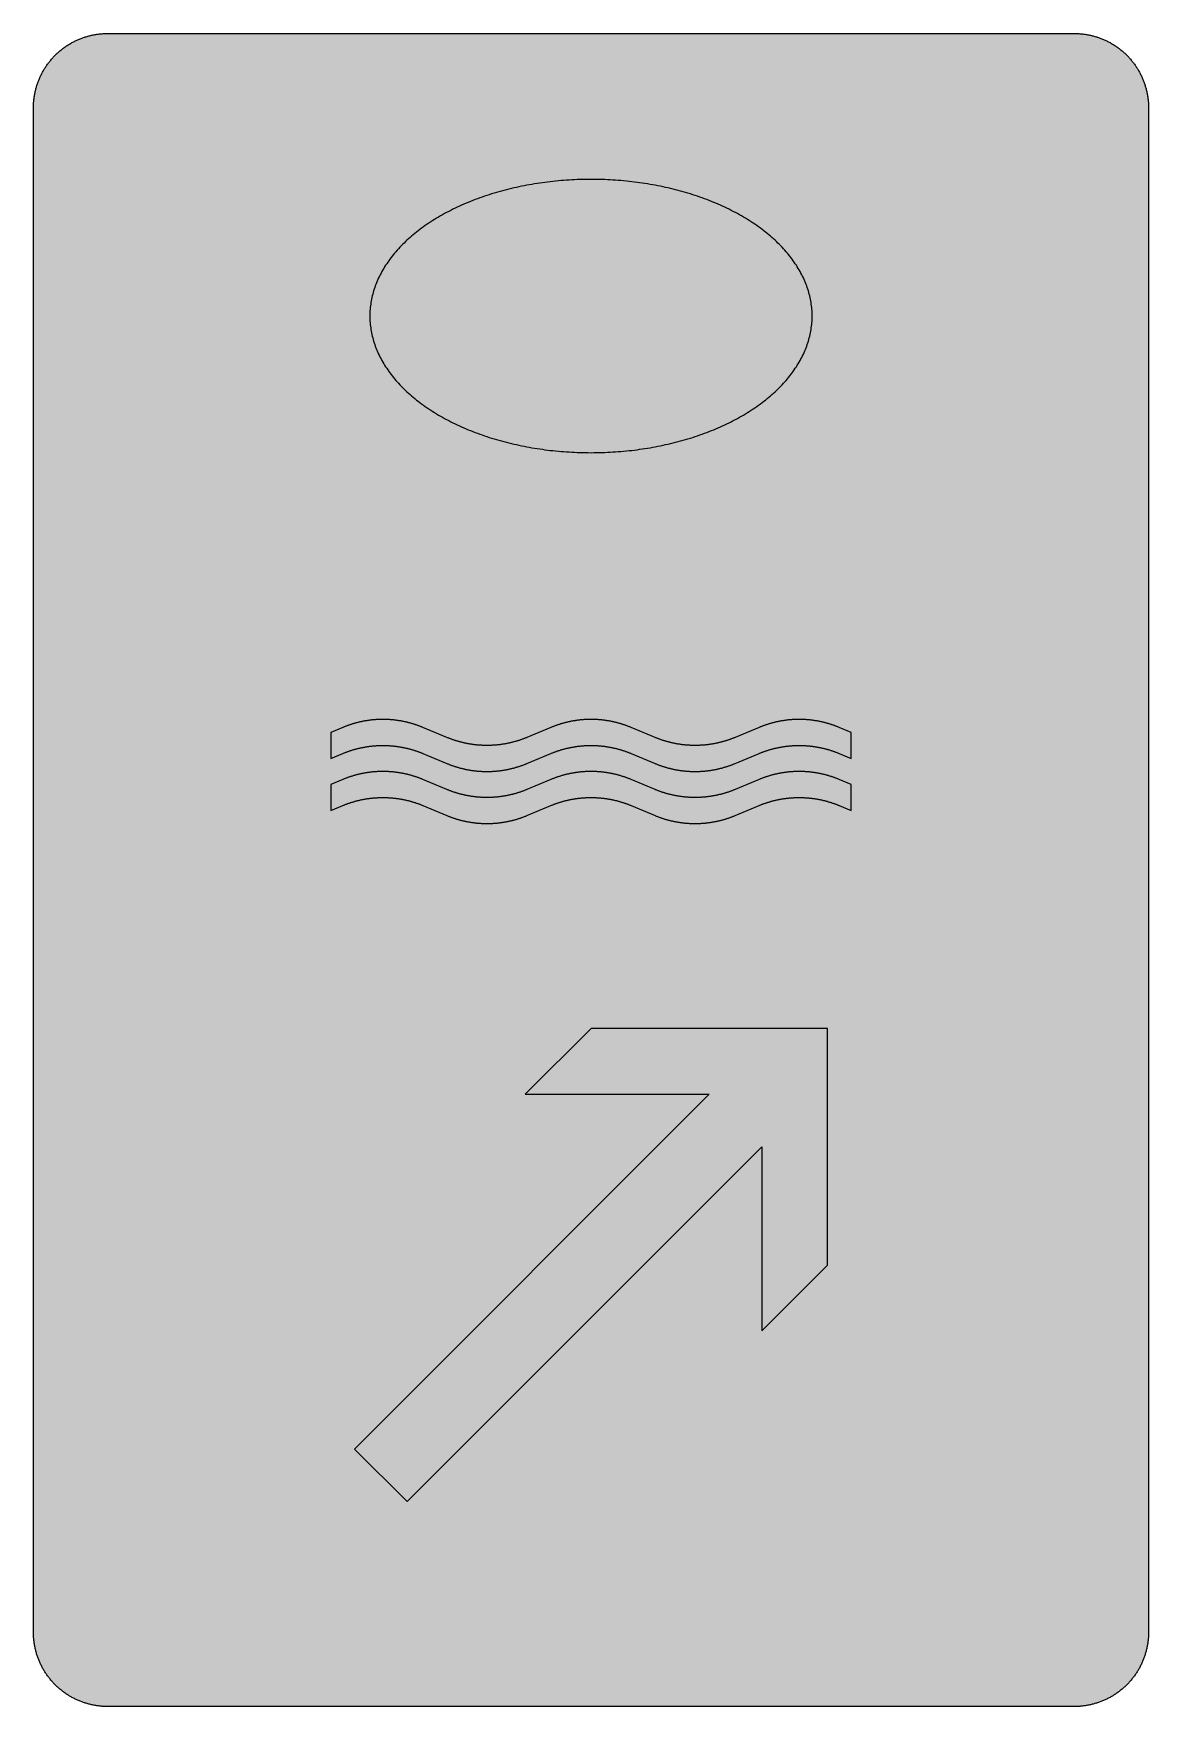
# Model space of a CAD drawing. Header units: millimetres. Extents: x 0 to 212, y 0 to 318.
import ezdxf

# ---------------------------------------------------------------- set-up
doc = ezdxf.new("R2010")
doc.units = ezdxf.units.MM

msp = doc.modelspace()

# ---------------------------------------------------------------- hatches: boundary and pattern name
for color, points in [(40, [(14.1633, 0.0536), (13.9878, 0.0533), (13.8125, 0.0559), (13.6373, 0.061), (13.462, 0.0686), (13.2893, 0.0787), (13.114, 0.0914), (12.9413, 0.1041), (12.7686, 0.1219), (12.5959, 0.1397), (12.4231, 0.16), (12.2504, 0.1829), (12.0777, 0.2057), (11.9075, 0.2337), (11.7373, 0.2616), (11.5672, 0.2921), (11.397, 0.3251), (11.2268, 0.3607), (11.0592, 0.3988), (10.8915, 0.4369), (10.7239, 0.4775), (10.5562, 0.5207), (10.3886, 0.5664), (10.2235, 0.6121), (10.0584, 0.6629), (9.8933, 0.7137), (9.7307, 0.7671), (9.5682, 0.8204), (9.4056, 0.8788), (9.2431, 0.9373), (9.083, 0.9982), (8.923, 1.0617), (8.763, 1.1252), (8.6055, 1.1938), (8.4455, 1.2624), (8.2906, 1.331), (8.1331, 1.4046), (7.9781, 1.4783), (7.8232, 1.5545), (7.6708, 1.6332), (7.5184, 1.7145), (7.366, 1.7958), (7.2161, 1.8796), (7.0663, 1.966), (6.919, 2.0523), (6.7716, 2.1438), (6.6243, 2.2352), (6.4795, 2.3266), (6.3348, 2.4232), (6.19, 2.5197), (6.0477, 2.6187), (5.908, 2.7178), (5.7683, 2.8194), (5.6286, 2.9235), (5.4915, 3.0302), (5.3543, 3.1369), (5.2197, 3.2461), (5.0851, 3.3579), (4.953, 3.4722), (4.8209, 3.5865), (4.6914, 3.7033), (4.5644, 3.8202), (4.4348, 3.9395), (4.3104, 4.0615), (4.1859, 4.1859), (4.0615, 4.3104), (3.9395, 4.4348), (3.8202, 4.5618), (3.7033, 4.6914), (3.5865, 4.8209), (3.4722, 4.953), (3.3579, 5.0851), (3.2487, 5.2197), (3.1369, 5.3543), (3.0302, 5.4915), (2.9235, 5.6286), (2.8194, 5.7683), (2.7178, 5.908), (2.6187, 6.0477), (2.5197, 6.19), (2.4232, 6.3348), (2.3266, 6.477), (2.2352, 6.6243), (2.1438, 6.7691), (2.0523, 6.9164), (1.966, 7.0663), (1.8796, 7.2161), (1.7958, 7.366), (1.7145, 7.5184), (1.6332, 7.6708), (1.5545, 7.8232), (1.4783, 7.9781), (1.4046, 8.1331), (1.331, 8.2906), (1.2598, 8.4455), (1.1913, 8.603), (1.1252, 8.763), (1.0592, 8.923), (0.9982, 9.083), (0.9373, 9.2431), (0.8763, 9.4056), (0.8204, 9.5682), (0.7645, 9.7307), (0.7112, 9.8933), (0.6604, 10.0584), (0.6121, 10.2235), (0.5639, 10.3911), (0.5207, 10.5562), (0.4775, 10.7239), (0.4343, 10.8915), (0.3962, 11.0592), (0.3607, 11.2268), (0.3251, 11.397), (0.2921, 11.5672), (0.2616, 11.7373), (0.2311, 11.9075), (0.2057, 12.0802), (0.1803, 12.2504), (0.1575, 12.4231), (0.1372, 12.5959), (0.1194, 12.7686), (0.1041, 12.9413), (0.0889, 13.1166), (0.0787, 13.2893), (0.0686, 13.4645), (0.061, 13.6373), (0.0559, 13.8125), (0.0508, 13.9878), (0.0508, 14.163), (0.0522, 303.4425), (0.0508, 303.6164), (0.0559, 303.7916), (0.061, 303.9669), (0.0686, 304.1396), (0.0787, 304.3149), (0.0889, 304.4876), (0.1041, 304.6628), (0.1194, 304.8356), (0.1372, 305.0083), (0.1575, 305.181), (0.1803, 305.3537), (0.2057, 305.5239), (0.2311, 305.6966), (0.2616, 305.8668), (0.2921, 306.037), (0.3251, 306.2072), (0.3607, 306.3748), (0.3962, 306.545), (0.4343, 306.7126), (0.4775, 306.8803), (0.5207, 307.0479), (0.5639, 307.213), (0.6121, 307.3781), (0.6604, 307.5432), (0.7112, 307.7083), (0.7645, 307.8734), (0.8204, 308.036), (0.8763, 308.1985), (0.9373, 308.3611), (0.9982, 308.5211), (1.0592, 308.6811), (1.1252, 308.8411), (1.1913, 308.9986), (1.2598, 309.1561), (1.331, 309.3136), (1.4046, 309.4685), (1.4783, 309.626), (1.5545, 309.7784), (1.6332, 309.9333), (1.7145, 310.0857), (1.7958, 310.2356), (1.8796, 310.388), (1.966, 310.5379), (2.0523, 310.6852), (2.1438, 310.8325), (2.2352, 310.9798), (2.3266, 311.1246), (2.4232, 311.2694), (2.5197, 311.4116), (2.6187, 311.5539), (2.7178, 311.6961), (2.8194, 311.8358), (2.9235, 311.9755), (3.0302, 312.1127), (3.1369, 312.2473), (3.2487, 312.3844), (3.3579, 312.5165), (3.4722, 312.6486), (3.5865, 312.7807), (3.7033, 312.9102), (3.8202, 313.0398), (3.9395, 313.1668), (4.0615, 313.2938), (4.1859, 313.4182), (4.3104, 313.5401), (4.4348, 313.6621), (4.5644, 313.784), (4.6914, 313.9008), (4.8209, 314.0177), (4.953, 314.132), (5.0851, 314.2437), (5.2197, 314.3555), (5.3543, 314.4647), (5.4915, 314.5739), (5.6286, 314.6781), (5.7683, 314.7822), (5.908, 314.8838), (6.0477, 314.9854), (6.19, 315.0845), (6.3348, 315.181), (6.4795, 315.275), (6.6243, 315.3689), (6.7716, 315.4604), (6.919, 315.5493), (7.0663, 315.6382), (7.2161, 315.7245), (7.366, 315.8084), (7.5184, 315.8896), (7.6708, 315.9709), (7.8232, 316.0471), (7.9781, 316.1233), (8.1331, 316.1995), (8.2906, 316.2706), (8.4455, 316.3418), (8.6055, 316.4103), (8.763, 316.4789), (8.923, 316.5424), (9.083, 316.6059), (9.2431, 316.6669), (9.4056, 316.7253), (9.5682, 316.7837), (9.7307, 316.8371), (9.8933, 316.8904), (10.0584, 316.9412), (10.2235, 316.992), (10.3886, 317.0377), (10.5562, 317.0834), (10.7239, 317.1266), (10.8915, 317.1673), (11.0592, 317.2079), (11.2268, 317.2435), (11.397, 317.279), (11.5672, 317.312), (11.7373, 317.3425), (11.9075, 317.3705), (12.0777, 317.3984), (12.2504, 317.4213), (12.4231, 317.4441), (12.5959, 317.4644), (12.7686, 317.4822), (12.9413, 317.5), (13.114, 317.5127), (13.2893, 317.5254), (13.462, 317.5356), (13.6373, 317.5432), (13.8125, 317.5483), (13.9878, 317.5508), (14.163, 317.5533), (197.6078, 317.5536), (197.7822, 317.5508), (197.9574, 317.5483), (198.1327, 317.5432), (198.3054, 317.5356), (198.4807, 317.5254), (198.6534, 317.5127), (198.8287, 317.5), (199.0014, 317.4822), (199.1741, 317.4644), (199.3468, 317.4441), (199.5195, 317.4213), (199.6897, 317.3984), (199.8624, 317.3705), (200.0326, 317.3425), (200.2028, 317.312), (200.373, 317.279), (200.5432, 317.2435), (200.7108, 317.2079), (200.8784, 317.1673), (201.0461, 317.1266), (201.2137, 317.0834), (201.3788, 317.0377), (201.5465, 316.992), (201.7116, 316.9412), (201.8767, 316.8904), (202.0392, 316.8371), (202.2018, 316.7837), (202.3643, 316.7253), (202.5269, 316.6669), (202.6869, 316.6059), (202.8469, 316.5424), (203.007, 316.4789), (203.167, 316.4103), (203.3245, 316.3418), (203.4794, 316.2706), (203.6369, 316.1995), (203.7918, 316.1233), (203.9468, 316.0471), (204.0992, 315.9709), (204.2516, 315.8896), (204.404, 315.8084), (204.5538, 315.7245), (204.7037, 315.6382), (204.8535, 315.5493), (205.0009, 315.4604), (205.1456, 315.3689), (205.293, 315.275), (205.4352, 315.181), (205.58, 315.0845), (205.7222, 314.9854), (205.8619, 314.8838), (206.0016, 314.7822), (206.1413, 314.6781), (206.2785, 314.5739), (206.4156, 314.4647), (206.5503, 314.3555), (206.6849, 314.2437), (206.817, 314.132), (206.949, 314.0177), (207.0786, 313.9008), (207.2081, 313.784), (207.3351, 313.6621), (207.4596, 313.5401), (207.584, 313.4182), (207.7085, 313.2938), (207.8304, 313.1668), (207.9498, 313.0398), (208.0666, 312.9102), (208.1835, 312.7807), (208.2978, 312.6486), (208.4121, 312.5165), (208.5238, 312.3844), (208.6331, 312.2473), (208.7397, 312.1127), (208.8464, 311.9755), (208.9506, 311.8358), (209.0522, 311.6961), (209.1512, 311.5539), (209.2503, 311.4116), (209.3468, 311.2694), (209.4433, 311.1246), (209.5348, 310.9798), (209.6262, 310.8325), (209.7176, 310.6852), (209.804, 310.5379), (209.8904, 310.388), (209.9742, 310.2356), (210.0555, 310.0857), (210.1367, 309.9333), (210.2155, 309.7784), (210.2917, 309.626), (210.3653, 309.4685), (210.439, 309.3136), (210.5076, 309.1561), (210.5762, 308.9986), (210.6447, 308.8411), (210.7082, 308.6811), (210.7717, 308.5211), (210.8327, 308.3611), (210.8911, 308.1985), (210.9495, 308.036), (211.0029, 307.8734), (211.0562, 307.7083), (211.107, 307.5432), (211.1578, 307.3781), (211.2035, 307.213), (211.2493, 307.0479), (211.2924, 306.8803), (211.3331, 306.7126), (211.3712, 306.545), (211.4093, 306.3748), (211.4448, 306.2072), (211.4779, 306.037), (211.5083, 305.8668), (211.5363, 305.6966), (211.5642, 305.5239), (211.5871, 305.3537), (211.6099, 305.181), (211.6303, 305.0083), (211.648, 304.8356), (211.6658, 304.6628), (211.6785, 304.4876), (211.6912, 304.3149), (211.7014, 304.1396), (211.709, 303.9669), (211.7141, 303.7916), (211.7166, 303.6164), (211.7166, 303.4411), (211.7189, 14.1647), (211.7166, 13.9878), (211.7141, 13.8125), (211.709, 13.6373), (211.7014, 13.4645), (211.6912, 13.2893), (211.6785, 13.1166), (211.6658, 12.9413), (211.648, 12.7686), (211.6303, 12.5959), (211.6099, 12.4231), (211.5871, 12.2504), (211.5642, 12.0802), (211.5363, 11.9075), (211.5083, 11.7373), (211.4779, 11.5672), (211.4448, 11.397), (211.4093, 11.2268), (211.3712, 11.0592), (211.3331, 10.8915), (211.2924, 10.7239), (211.2493, 10.5562), (211.2035, 10.3911), (211.1578, 10.2235), (211.107, 10.0584), (211.0562, 9.8933), (211.0029, 9.7307), (210.9495, 9.5682), (210.8911, 9.4056), (210.8327, 9.2431), (210.7717, 9.083), (210.7082, 8.923), (210.6447, 8.763), (210.5762, 8.603), (210.5076, 8.4455), (210.439, 8.2906), (210.3653, 8.1331), (210.2917, 7.9781), (210.2155, 7.8232), (210.1367, 7.6708), (210.0555, 7.5184), (209.9742, 7.366), (209.8904, 7.2161), (209.804, 7.0663), (209.7176, 6.9164), (209.6262, 6.7691), (209.5348, 6.6243), (209.4433, 6.477), (209.3468, 6.3348), (209.2503, 6.19), (209.1512, 6.0477), (209.0522, 5.908), (208.9506, 5.7683), (208.8464, 5.6286), (208.7397, 5.4915), (208.6331, 5.3543), (208.5238, 5.2197), (208.4121, 5.0851), (208.2978, 4.953), (208.1835, 4.8209), (208.0666, 4.6914), (207.9498, 4.5618), (207.8304, 4.4348), (207.7085, 4.3104), (207.584, 4.1859), (207.4596, 4.0615), (207.3351, 3.9395), (207.2081, 3.8202), (207.0786, 3.7033), (206.949, 3.5865), (206.817, 3.4722), (206.6849, 3.3579), (206.5503, 3.2461), (206.4156, 3.1369), (206.2785, 3.0302), (206.1413, 2.9235), (206.0016, 2.8194), (205.8619, 2.7178), (205.7222, 2.6187), (205.58, 2.5197), (205.4352, 2.4232), (205.293, 2.3266), (205.1456, 2.2352), (205.0009, 2.1438), (204.8535, 2.0523), (204.7037, 1.966), (204.5538, 1.8796), (204.404, 1.7958), (204.2516, 1.7145), (204.0992, 1.6332), (203.9468, 1.5545), (203.7918, 1.4783), (203.6369, 1.4046), (203.4794, 1.331), (203.3245, 1.2624), (203.167, 1.1938), (203.007, 1.1252), (202.8469, 1.0617), (202.6869, 0.9982), (202.5269, 0.9373), (202.3643, 0.8788), (202.2018, 0.8204), (202.0392, 0.7671), (201.8767, 0.7137), (201.7116, 0.6629), (201.5465, 0.6121), (201.3788, 0.5664), (201.2137, 0.5207), (201.0461, 0.4775), (200.8784, 0.4369), (200.7108, 0.3988), (200.5432, 0.3607), (200.373, 0.3251), (200.2028, 0.2921), (200.0326, 0.2616), (199.8624, 0.2337), (199.6897, 0.2057), (199.5195, 0.1829), (199.3468, 0.16), (199.1741, 0.1397), (199.0014, 0.1219), (198.8287, 0.1041), (198.6534, 0.0914), (198.4807, 0.0787), (198.3054, 0.0686), (198.1327, 0.061), (197.9574, 0.0559), (197.7822, 0.0533), (197.6069, 0.0533)]), (30, [(147.8661, 263.9314), (147.861, 264.2514), (147.8509, 264.574), (147.8356, 264.8941), (147.8128, 265.2166), (147.7848, 265.5367), (147.7493, 265.8567), (147.7086, 266.1742), (147.6604, 266.4917), (147.6045, 266.8092), (147.5435, 267.1267), (147.4775, 267.4442), (147.4038, 267.7592), (147.3251, 268.0741), (147.2413, 268.3866), (147.1498, 268.699), (147.0508, 269.0114), (146.9466, 269.3238), (146.8374, 269.6337), (146.7206, 269.941), (146.5986, 270.2509), (146.4716, 270.5557), (146.337, 270.8631), (146.1973, 271.1679), (146.05, 271.4701), (145.8976, 271.7724), (145.7401, 272.0746), (145.5776, 272.3744), (145.4074, 272.6715), (145.2321, 272.9687), (145.0492, 273.2659), (144.8638, 273.5605), (144.6708, 273.8526), (144.4701, 274.1447), (144.2669, 274.4343), (144.0561, 274.7213), (143.8402, 275.0083), (143.6192, 275.2928), (143.3906, 275.5773), (143.1595, 275.8592), (142.9207, 276.1386), (142.6769, 276.418), (142.4254, 276.6949), (142.1714, 276.9692), (141.9098, 277.241), (141.6431, 277.5128), (141.3713, 277.782), (141.0945, 278.0487), (140.8125, 278.3154), (140.5255, 278.577), (140.2309, 278.8387), (139.9311, 279.0977), (139.6289, 279.3543), (139.319, 279.6108), (139.004, 279.8623), (138.684, 280.1137), (138.3589, 280.3627), (138.0287, 280.6065), (137.6934, 280.8503), (137.3505, 281.0916), (137.0051, 281.3329), (136.6545, 281.5692), (136.2989, 281.8028), (135.9357, 282.034), (135.57, 282.2626), (135.1991, 282.4886), (134.8232, 282.7122), (134.4447, 282.9331), (134.0612, 283.149), (133.6751, 283.3649), (133.284, 283.5732), (132.8903, 283.7815), (132.4915, 283.9847), (132.0876, 284.1879), (131.6838, 284.3835), (131.2748, 284.5791), (130.8608, 284.7696), (130.4442, 284.9575), (130.0251, 285.1429), (129.6035, 285.3233), (129.1768, 285.5011), (128.7475, 285.6763), (128.3132, 285.8465), (127.8788, 286.0167), (127.4394, 286.1793), (126.9975, 286.3418), (126.553, 286.4993), (126.1034, 286.6517), (125.6538, 286.8041), (125.1991, 286.9514), (124.7445, 287.0962), (124.2847, 287.2359), (123.8225, 287.3731), (123.3576, 287.5051), (122.8928, 287.6347), (122.4229, 287.7617), (121.9505, 287.8861), (121.4755, 288.003), (121.0005, 288.1198), (120.5205, 288.2316), (120.0404, 288.3408), (119.5578, 288.4449), (119.0701, 288.5465), (118.585, 288.6431), (118.0948, 288.737), (117.602, 288.8285), (117.1092, 288.9148), (116.6139, 288.9987), (116.1186, 289.0774), (115.6183, 289.1536), (115.1179, 289.2247), (114.6175, 289.2933), (114.112, 289.3568), (113.6091, 289.4178), (113.1011, 289.4736), (112.5931, 289.527), (112.0851, 289.5752), (111.572, 289.621), (111.0615, 289.6616), (110.5484, 289.6997), (110.0328, 289.7327), (109.5172, 289.7632), (109.0016, 289.7886), (108.4834, 289.8089), (107.9652, 289.8267), (107.4471, 289.8419), (106.9264, 289.8521), (106.4057, 289.8572), (105.885, 289.8597), (105.3617, 289.8572), (104.841, 289.8521), (104.3229, 289.8419), (103.8022, 289.8267), (103.284, 289.8089), (102.7659, 289.7886), (102.2502, 289.7632), (101.7346, 289.7327), (101.2215, 289.6997), (100.7085, 289.6616), (100.1954, 289.621), (99.6848, 289.5752), (99.1768, 289.527), (98.6688, 289.4736), (98.1608, 289.4178), (97.6554, 289.3568), (97.1525, 289.2933), (96.6521, 289.2247), (96.1517, 289.1536), (95.6513, 289.0774), (95.156, 288.9987), (94.6607, 288.9148), (94.168, 288.8285), (93.6752, 288.737), (93.185, 288.6431), (92.6998, 288.5465), (92.2122, 288.4449), (91.7296, 288.3408), (91.2495, 288.2316), (90.7694, 288.1198), (90.2945, 288.003), (89.8195, 287.8861), (89.347, 287.7617), (88.8797, 287.6347), (88.4123, 287.5051), (87.9475, 287.3731), (87.4852, 287.2359), (87.0255, 287.0962), (86.5708, 286.9514), (86.1162, 286.8041), (85.6666, 286.6517), (85.217, 286.4993), (84.7725, 286.3418), (84.3305, 286.1793), (83.8911, 286.0167), (83.4568, 285.8465), (83.0224, 285.6763), (82.5932, 285.5011), (82.1665, 285.3233), (81.7448, 285.1429), (81.3257, 284.9575), (80.9092, 284.7696), (80.4951, 284.5791), (80.0862, 284.3835), (79.6823, 284.1879), (79.2785, 283.9847), (78.8797, 283.7815), (78.486, 283.5732), (78.0948, 283.3649), (77.7088, 283.149), (77.3252, 282.9331), (76.9468, 282.7122), (76.5708, 282.4886), (76.2, 282.2626), (75.8342, 282.034), (75.471, 281.8028), (75.1154, 281.5692), (74.7649, 281.3329), (74.4195, 281.0916), (74.0766, 280.8503), (73.7413, 280.6065), (73.4111, 280.3627), (73.086, 280.1137), (72.7659, 279.8623), (72.451, 279.6108), (72.1411, 279.3543), (71.8388, 279.0977), (71.5391, 278.8387), (71.2445, 278.577), (70.9574, 278.3154), (70.6755, 278.0487), (70.3986, 277.782), (70.1269, 277.5128), (69.8602, 277.241), (69.5985, 276.9692), (69.3445, 276.6949), (69.0931, 276.418), (68.8492, 276.1386), (68.6105, 275.8592), (68.3793, 275.5773), (68.1507, 275.2928), (67.9298, 275.0083), (67.7139, 274.7213), (67.503, 274.4343), (67.2973, 274.1447), (67.0992, 273.8526), (66.9061, 273.5605), (66.7182, 273.2659), (66.5378, 272.9687), (66.3626, 272.6715), (66.1924, 272.3744), (66.0298, 272.0746), (65.8698, 271.7724), (65.7174, 271.4701), (65.5726, 271.1679), (65.4329, 270.8631), (65.2983, 270.5557), (65.1688, 270.2509), (65.0469, 269.941), (64.9326, 269.6337), (64.8208, 269.3238), (64.7192, 269.0114), (64.6201, 268.699), (64.5287, 268.3866), (64.4423, 268.0741), (64.3636, 267.7592), (64.2899, 267.4442), (64.2239, 267.1267), (64.1629, 266.8092), (64.1096, 266.4917), (64.0613, 266.1742), (64.0207, 265.8567), (63.9851, 265.5367), (63.9547, 265.2166), (63.9318, 264.8941), (63.9166, 264.574), (63.9064, 264.2514), (63.9039, 263.9289), (63.9064, 263.6088), (63.9166, 263.2862), (63.9318, 262.9637), (63.9547, 262.6436), (63.9851, 262.3236), (64.0207, 262.0035), (64.0613, 261.686), (64.1096, 261.366), (64.1629, 261.0485), (64.2239, 260.731), (64.2899, 260.416), (64.3636, 260.1011), (64.4423, 259.7861), (64.5287, 259.4712), (64.6201, 259.1587), (64.7192, 258.8463), (64.8208, 258.5364), (64.9326, 258.2266), (65.0469, 257.9167), (65.1688, 257.6093), (65.2983, 257.302), (65.4329, 256.9972), (65.5726, 256.6924), (65.7174, 256.3876), (65.8698, 256.0853), (66.0298, 255.7856), (66.1924, 255.4859), (66.3626, 255.1862), (66.5378, 254.889), (66.7182, 254.5944), (66.9061, 254.2997), (67.0992, 254.0076), (67.2973, 253.7155), (67.503, 253.426), (67.7139, 253.1364), (67.9298, 252.8494), (68.1507, 252.5649), (68.3793, 252.2804), (68.6105, 251.9985), (68.8492, 251.7191), (69.0931, 251.4422), (69.3445, 251.1654), (69.5985, 250.8885), (69.8602, 250.6167), (70.1269, 250.3449), (70.3986, 250.0757), (70.6755, 249.809), (70.9574, 249.5448), (71.2445, 249.2807), (71.5391, 249.0191), (71.8388, 248.76), (72.1411, 248.5034), (72.451, 248.2494), (72.7659, 247.9954), (73.086, 247.744), (73.4111, 247.4976), (73.7413, 247.2512), (74.0766, 247.0074), (74.4195, 246.7661), (74.7649, 246.5273), (75.1154, 246.2911), (75.471, 246.0549), (75.8342, 245.8237), (76.2, 245.5951), (76.5708, 245.3691), (76.9468, 245.1456), (77.3252, 244.9246), (77.7088, 244.7087), (78.0948, 244.4953), (78.486, 244.2845), (78.8797, 244.0762), (79.2785, 243.873), (79.6823, 243.6724), (80.0862, 243.4742), (80.4951, 243.2787), (80.9092, 243.0882), (81.3257, 242.9002), (81.7448, 242.7173), (82.1665, 242.5344), (82.5932, 242.3566), (83.0224, 242.1814), (83.4568, 242.0112), (83.8911, 241.8436), (84.3305, 241.6785), (84.7725, 241.5184), (85.217, 241.361), (85.6666, 241.206), (86.1162, 241.0562), (86.5708, 240.9088), (87.0255, 240.7641), (87.4852, 240.6244), (87.9475, 240.4872), (88.4123, 240.3526), (88.8797, 240.223), (89.347, 240.096), (89.8195, 239.9741), (90.2945, 239.8547), (90.7694, 239.7404), (91.2495, 239.6287), (91.7296, 239.5195), (92.2122, 239.4153), (92.6998, 239.3137), (93.185, 239.2147), (93.6752, 239.1207), (94.168, 239.0318), (94.6607, 238.9454), (95.156, 238.8616), (95.6513, 238.7829), (96.1517, 238.7067), (96.6521, 238.6355), (97.1525, 238.567), (97.6554, 238.5035), (98.1608, 238.4425), (98.6688, 238.3866), (99.1768, 238.3333), (99.6848, 238.285), (100.1954, 238.2393), (100.7085, 238.1987), (101.2215, 238.1606), (101.7346, 238.1275), (102.2502, 238.0971), (102.7659, 238.0717), (103.284, 238.0513), (103.8022, 238.0336), (104.3229, 238.0183), (104.841, 238.0082), (105.3617, 238.0031), (105.885, 238.0005), (106.4057, 238.0031), (106.9264, 238.0082), (107.4471, 238.0183), (107.9652, 238.0336), (108.4834, 238.0513), (109.0016, 238.0717), (109.5172, 238.0971), (110.0328, 238.1275), (110.5484, 238.1606), (111.0615, 238.1987), (111.572, 238.2393), (112.0851, 238.285), (112.5931, 238.3333), (113.1011, 238.3866), (113.6091, 238.4425), (114.112, 238.5035), (114.6175, 238.567), (115.1179, 238.6355), (115.6183, 238.7067), (116.1186, 238.7829), (116.6139, 238.8616), (117.1092, 238.9454), (117.602, 239.0318), (118.0948, 239.1207), (118.585, 239.2147), (119.0701, 239.3137), (119.5578, 239.4153), (120.0404, 239.5195), (120.5205, 239.6287), (121.0005, 239.7404), (121.4755, 239.8547), (121.9505, 239.9741), (122.4229, 240.096), (122.8928, 240.223), (123.3576, 240.3526), (123.8225, 240.4872), (124.2847, 240.6244), (124.7445, 240.7641), (125.1991, 240.9088), (125.6538, 241.0562), (126.1034, 241.206), (126.553, 241.361), (126.9975, 241.5184), (127.4394, 241.6785), (127.8788, 241.8436), (128.3132, 242.0112), (128.7475, 242.1814), (129.1768, 242.3566), (129.6035, 242.5344), (130.0251, 242.7173), (130.4442, 242.9002), (130.8608, 243.0882), (131.2748, 243.2787), (131.6838, 243.4742), (132.0876, 243.6724), (132.4915, 243.873), (132.8903, 244.0762), (133.284, 244.2845), (133.6751, 244.4953), (134.0612, 244.7087), (134.4447, 244.9246), (134.8232, 245.1456), (135.1991, 245.3691), (135.57, 245.5951), (135.9357, 245.8237), (136.2989, 246.0549), (136.6545, 246.2911), (137.0051, 246.5273), (137.3505, 246.7661), (137.6934, 247.0074), (138.0287, 247.2512), (138.3589, 247.4976), (138.684, 247.744), (139.004, 247.9954), (139.319, 248.2494), (139.6289, 248.5034), (139.9311, 248.76), (140.2309, 249.0191), (140.5255, 249.2807), (140.8125, 249.5448), (141.0945, 249.809), (141.3713, 250.0757), (141.6431, 250.3449), (141.9098, 250.6167), (142.1714, 250.8885), (142.4254, 251.1654), (142.6769, 251.4422), (142.9207, 251.7191), (143.1595, 251.9985), (143.3906, 252.2804), (143.6192, 252.5649), (143.8402, 252.8494), (144.0561, 253.1364), (144.2669, 253.426), (144.4701, 253.7155), (144.6708, 254.0076), (144.8638, 254.2997), (145.0492, 254.5944), (145.2321, 254.889), (145.4074, 255.1862), (145.5776, 255.4859), (145.7401, 255.7856), (145.8976, 256.0853), (146.05, 256.3876), (146.1973, 256.6924), (146.337, 256.9972), (146.4716, 257.302), (146.5986, 257.6093), (146.7206, 257.9167), (146.8374, 258.2266), (146.9466, 258.5364), (147.0508, 258.8463), (147.1498, 259.1587), (147.2413, 259.4712), (147.3251, 259.7861), (147.4038, 260.1011), (147.4775, 260.416), (147.5435, 260.731), (147.6045, 261.0485), (147.6604, 261.366), (147.7086, 261.686), (147.7493, 262.0035), (147.7848, 262.3236), (147.8128, 262.6436), (147.8356, 262.9637), (147.8509, 263.2862), (147.861, 263.6088), (147.8661, 263.9289)]), (144, [(56.4967, 179.9703), (58.7774, 180.9196), (58.8899, 180.9648), (59.0017, 181.0106), (59.116, 181.0563), (59.2303, 181.102), (59.3446, 181.1452), (59.4589, 181.1884), (59.5732, 181.229), (59.6875, 181.2722), (59.8018, 181.3128), (59.9161, 181.3535), (60.0329, 181.3916), (60.1472, 181.4322), (60.264, 181.4703), (60.3809, 181.5059), (60.4952, 181.544), (60.612, 181.5795), (60.7289, 181.6151), (60.8457, 181.6481), (60.9625, 181.6837), (61.0794, 181.7167), (61.1962, 181.7472), (61.3156, 181.7802), (61.4324, 181.8107), (61.5493, 181.8411), (61.6687, 181.8691), (61.788, 181.897), (61.9049, 181.925), (62.0243, 181.9529), (62.1436, 181.9808), (62.2605, 182.0062), (62.3799, 182.0316), (62.4992, 182.0545), (62.6186, 182.0774), (62.738, 182.1002), (62.8574, 182.1231), (62.9793, 182.1434), (63.0987, 182.1637), (63.2181, 182.184), (63.3374, 182.2044), (63.4594, 182.2221), (63.5787, 182.2399), (63.7007, 182.2577), (63.82, 182.2729), (63.942, 182.2882), (64.0613, 182.3034), (64.1833, 182.3161), (64.3026, 182.3288), (64.4246, 182.3415), (64.5465, 182.3542), (64.6684, 182.3644), (64.7878, 182.3745), (64.9097, 182.3847), (65.0316, 182.3923), (65.1535, 182.3999), (65.2755, 182.4076), (65.3974, 182.4152), (65.5193, 182.4203), (65.6412, 182.4253), (65.7631, 182.4279), (65.8851, 182.433), (66.007, 182.4355), (66.1289, 182.438), (66.2508, 182.438), (66.3727, 182.438), (66.4947, 182.438), (66.6166, 182.438), (66.741, 182.4355), (66.863, 182.433), (66.9849, 182.4279), (67.1068, 182.4253), (67.2287, 182.4203), (67.3506, 182.4152), (67.4726, 182.4076), (67.5945, 182.3999), (67.7164, 182.3923), (67.8358, 182.3847), (67.9577, 182.3745), (68.0796, 182.3644), (68.2015, 182.3542), (68.3235, 182.3415), (68.4428, 182.3288), (68.5648, 182.3161), (68.6867, 182.3034), (68.8061, 182.2882), (68.928, 182.2729), (69.0474, 182.2577), (69.1693, 182.2399), (69.2887, 182.2221), (69.4106, 182.2044), (69.53, 182.184), (69.6493, 182.1637), (69.7687, 182.1434), (69.8906, 182.1231), (70.01, 182.1002), (70.1294, 182.0774), (70.2488, 182.0545), (70.3682, 182.0316), (70.4875, 182.0062), (70.6044, 181.9808), (70.7238, 181.9529), (70.8431, 181.925), (70.96, 181.897), (71.0794, 181.8691), (71.1962, 181.8411), (71.3156, 181.8107), (71.4324, 181.7802), (71.5518, 181.7472), (71.6686, 181.7167), (71.7855, 181.6837), (71.9023, 181.6481), (72.0192, 181.6151), (72.136, 181.5795), (72.2528, 181.544), (72.3697, 181.5059), (72.484, 181.4703), (72.6008, 181.4322), (72.7151, 181.3916), (72.832, 181.3535), (72.9463, 181.3128), (73.0606, 181.2722), (73.1749, 181.229), (73.2892, 181.1884), (73.4035, 181.1452), (73.5178, 181.102), (73.6321, 181.0563), (73.7464, 181.0106), (73.8581, 180.9648), (73.9724, 180.9191), (78.5329, 179.0192), (78.6435, 178.9709), (78.7578, 178.9252), (78.8721, 178.8795), (78.9838, 178.8363), (79.0981, 178.7906), (79.2124, 178.7474), (79.3267, 178.7068), (79.4436, 178.6636), (79.5579, 178.623), (79.6722, 178.5823), (79.789, 178.5442), (79.9033, 178.5061), (80.0202, 178.468), (80.1345, 178.4299), (80.2513, 178.3944), (80.3681, 178.3563), (80.485, 178.3232), (80.6018, 178.2877), (80.7187, 178.2547), (80.8355, 178.2216), (80.9523, 178.1886), (81.0692, 178.1581), (81.1886, 178.1277), (81.3054, 178.0972), (81.4248, 178.0667), (81.5416, 178.0388), (81.661, 178.0108), (81.7804, 177.9829), (81.8972, 177.9575), (82.0166, 177.9321), (82.136, 177.9067), (82.2554, 177.8813), (82.3747, 177.8584), (82.4941, 177.8356), (82.6135, 177.8152), (82.7329, 177.7924), (82.8548, 177.7721), (82.9742, 177.7517), (83.0936, 177.734), (83.2129, 177.7162), (83.3349, 177.6984), (83.4542, 177.6806), (83.5762, 177.6654), (83.6955, 177.6501), (83.8175, 177.6349), (83.9394, 177.6222), (84.0588, 177.607), (84.1807, 177.5968), (84.3026, 177.5841), (84.422, 177.5739), (84.5439, 177.5638), (84.6658, 177.5536), (84.7877, 177.546), (84.9097, 177.5384), (85.0316, 177.5308), (85.1535, 177.5231), (85.2754, 177.5181), (85.3973, 177.513), (85.5193, 177.5079), (85.6412, 177.5054), (85.7631, 177.5028), (85.885, 177.5003), (86.0069, 177.5003), (86.1289, 177.5003), (86.2508, 177.5003), (86.3727, 177.5003), (86.4946, 177.5028), (86.6165, 177.5054), (86.7385, 177.5079), (86.8604, 177.513), (86.9848, 177.5181), (87.1042, 177.5231), (87.2261, 177.5308), (87.3481, 177.5384), (87.47, 177.546), (87.5919, 177.5536), (87.7138, 177.5638), (87.8357, 177.5739), (87.9577, 177.5841), (88.077, 177.5968), (88.199, 177.607), (88.3209, 177.6222), (88.4403, 177.6349), (88.5622, 177.6501), (88.6841, 177.6654), (88.8035, 177.6806), (88.9254, 177.6984), (89.0448, 177.7162), (89.1642, 177.734), (89.2861, 177.7517), (89.4055, 177.7721), (89.5248, 177.7924), (89.6442, 177.8152), (89.7636, 177.8356), (89.883, 177.8584), (90.0024, 177.8813), (90.1217, 177.9067), (90.2411, 177.9321), (90.3605, 177.9575), (90.4799, 177.9829), (90.5993, 178.0108), (90.7161, 178.0388), (90.8355, 178.0667), (90.9523, 178.0972), (91.0717, 178.1277), (91.1885, 178.1581), (91.3054, 178.1886), (91.4248, 178.2216), (91.5416, 178.2547), (91.6584, 178.2877), (91.7753, 178.3232), (91.8921, 178.3563), (92.009, 178.3944), (92.1233, 178.4299), (92.2401, 178.468), (92.3569, 178.5061), (92.4712, 178.5442), (92.5855, 178.5823), (92.7024, 178.623), (92.8167, 178.6636), (92.931, 178.7068), (93.0453, 178.7474), (93.1596, 178.7906), (93.2739, 178.8363), (93.3882, 178.8795), (93.5025, 178.9252), (93.6142, 178.9709), (93.7285, 179.0167), (98.2885, 180.9196), (98.3996, 180.9648), (98.5139, 181.0106), (98.6257, 181.0563), (98.74, 181.102), (98.8543, 181.1452), (98.9686, 181.1884), (99.0829, 181.229), (99.1972, 181.2722), (99.314, 181.3128), (99.4283, 181.3535), (99.5426, 181.3916), (99.6594, 181.4322), (99.7737, 181.4703), (99.8906, 181.5059), (100.0074, 181.544), (100.1243, 181.5795), (100.2411, 181.6151), (100.3579, 181.6481), (100.4748, 181.6837), (100.5916, 181.7167), (100.7085, 181.7472), (100.8253, 181.7802), (100.9447, 181.8107), (101.0615, 181.8411), (101.1809, 181.8691), (101.2977, 181.897), (101.4171, 181.925), (101.534, 181.9529), (101.6533, 181.9808), (101.7727, 182.0062), (101.8921, 182.0316), (102.0115, 182.0545), (102.1309, 182.0774), (102.2502, 182.1002), (102.3696, 182.1231), (102.489, 182.1434), (102.6084, 182.1637), (102.7303, 182.184), (102.8497, 182.2044), (102.9691, 182.2221), (103.091, 182.2399), (103.2104, 182.2577), (103.3323, 182.2729), (103.4517, 182.2882), (103.5736, 182.3034), (103.693, 182.3161), (103.8149, 182.3288), (103.9368, 182.3415), (104.0562, 182.3542), (104.1781, 182.3644), (104.3, 182.3745), (104.4219, 182.3847), (104.5439, 182.3923), (104.6658, 182.3999), (104.7852, 182.4076), (104.9071, 182.4152), (105.029, 182.4203), (105.1509, 182.4253), (105.2728, 182.4279), (105.3948, 182.433), (105.5167, 182.4355), (105.6411, 182.438), (105.7631, 182.438), (105.885, 182.438), (106.0069, 182.438), (106.1288, 182.438), (106.2507, 182.4355), (106.3727, 182.433), (106.4946, 182.4279), (106.6165, 182.4253), (106.7384, 182.4203), (106.8603, 182.4152), (106.9823, 182.4076), (107.1042, 182.3999), (107.2261, 182.3923), (107.348, 182.3847), (107.4699, 182.3745), (107.5919, 182.3644), (107.7112, 182.3542), (107.8332, 182.3415), (107.9551, 182.3288), (108.077, 182.3161), (108.1964, 182.3034), (108.3183, 182.2882), (108.4377, 182.2729), (108.5596, 182.2577), (108.679, 182.2399), (108.8009, 182.2221), (108.9203, 182.2044), (109.0397, 182.184), (109.1616, 182.1637), (109.281, 182.1434), (109.4003, 182.1231), (109.5197, 182.1002), (109.6391, 182.0774), (109.7585, 182.0545), (109.8779, 182.0316), (109.9972, 182.0062), (110.1166, 181.9808), (110.236, 181.9529), (110.3528, 181.925), (110.4722, 181.897), (110.5916, 181.8691), (110.7084, 181.8411), (110.8253, 181.8107), (110.9447, 181.7802), (111.0615, 181.7472), (111.1783, 181.7167), (111.2952, 181.6837), (111.4146, 181.6481), (111.5314, 181.6151), (111.6457, 181.5795), (111.7625, 181.544), (111.8794, 181.5059), (111.9962, 181.4703), (112.1105, 181.4322), (112.2274, 181.3916), (112.3417, 181.3535), (112.4585, 181.3128), (112.5728, 181.2722), (112.6871, 181.229), (112.8014, 181.1884), (112.9157, 181.1452), (113.03, 181.102), (113.1443, 181.0563), (113.2561, 181.0106), (113.3704, 180.9648), (113.4821, 180.9191), (118.044, 179.0192), (118.1557, 178.9709), (118.27, 178.9252), (118.3818, 178.8795), (118.4961, 178.8363), (118.6104, 178.7906), (118.7247, 178.7474), (118.839, 178.7068), (118.9533, 178.6636), (119.0676, 178.623), (119.1844, 178.5823), (119.2987, 178.5442), (119.4156, 178.5061), (119.5299, 178.468), (119.6467, 178.4299), (119.7635, 178.3944), (119.8778, 178.3563), (119.9947, 178.3232), (120.1115, 178.2877), (120.2284, 178.2547), (120.3477, 178.2216), (120.4646, 178.1886), (120.5814, 178.1581), (120.6983, 178.1277), (120.8176, 178.0972), (120.9345, 178.0667), (121.0539, 178.0388), (121.1732, 178.0108), (121.2901, 177.9829), (121.4095, 177.9575), (121.5288, 177.9321), (121.6482, 177.9067), (121.7676, 177.8813), (121.887, 177.8584), (122.0064, 177.8356), (122.1257, 177.8152), (122.2451, 177.7924), (122.3645, 177.7721), (122.4839, 177.7517), (122.6058, 177.734), (122.7252, 177.7162), (122.8446, 177.6984), (122.9665, 177.6806), (123.0859, 177.6654), (123.2078, 177.6501), (123.3272, 177.6349), (123.4491, 177.6222), (123.571, 177.607), (123.6904, 177.5968), (123.8123, 177.5841), (123.9342, 177.5739), (124.0561, 177.5638), (124.1781, 177.5536), (124.2974, 177.546), (124.4194, 177.5384), (124.5413, 177.5308), (124.6632, 177.5231), (124.7851, 177.5181), (124.907, 177.513), (125.029, 177.5079), (125.1509, 177.5054), (125.2728, 177.5028), (125.3947, 177.5003), (125.5166, 177.5003), (125.6411, 177.5003), (125.763, 177.5003), (125.8849, 177.5003), (126.0069, 177.5028), (126.1288, 177.5054), (126.2507, 177.5079), (126.3726, 177.513), (126.4945, 177.5181), (126.6165, 177.5231), (126.7384, 177.5308), (126.8603, 177.5384), (126.9822, 177.546), (127.1041, 177.5536), (127.2261, 177.5638), (127.3454, 177.5739), (127.4674, 177.5841), (127.5893, 177.5968), (127.7112, 177.607), (127.8306, 177.6222), (127.9525, 177.6349), (128.0744, 177.6501), (128.1938, 177.6654), (128.3157, 177.6806), (128.4351, 177.6984), (128.5545, 177.7162), (128.6764, 177.734), (128.7958, 177.7517), (128.9152, 177.7721), (129.0371, 177.7924), (129.1565, 177.8152), (129.2758, 177.8356), (129.3952, 177.8584), (129.5146, 177.8813), (129.634, 177.9067), (129.7534, 177.9321), (129.8727, 177.9575), (129.9896, 177.9829), (130.109, 178.0108), (130.2283, 178.0388), (130.3452, 178.0667), (130.4646, 178.0972), (130.5814, 178.1277), (130.7008, 178.1581), (130.8176, 178.1886), (130.9345, 178.2216), (131.0513, 178.2547), (131.1681, 178.2877), (131.285, 178.3232), (131.4018, 178.3563), (131.5187, 178.3944), (131.6355, 178.4299), (131.7523, 178.468), (131.8666, 178.5061), (131.9835, 178.5442), (132.0978, 178.5823), (132.2121, 178.623), (132.3289, 178.6636), (132.4432, 178.7068), (132.5575, 178.7474), (132.6718, 178.7906), (132.7861, 178.8363), (132.8979, 178.8795), (133.0122, 178.9252), (133.1265, 178.9709), (133.2382, 179.0167), (137.7996, 180.9196), (137.9118, 180.9648), (138.0236, 181.0106), (138.1379, 181.0563), (138.2522, 181.102), (138.3665, 181.1452), (138.4808, 181.1884), (138.5951, 181.229), (138.7094, 181.2722), (138.8237, 181.3128), (138.938, 181.3535), (139.0548, 181.3916), (139.1691, 181.4322), (139.286, 181.4703), (139.4028, 181.5059), (139.5171, 181.544), (139.634, 181.5795), (139.7508, 181.6151), (139.8676, 181.6481), (139.9845, 181.6837), (140.1013, 181.7167), (140.2207, 181.7472), (140.3375, 181.7802), (140.4544, 181.8107), (140.5738, 181.8411), (140.6906, 181.8691), (140.81, 181.897), (140.9268, 181.925), (141.0462, 181.9529), (141.1656, 181.9808), (141.285, 182.0062), (141.4018, 182.0316), (141.5212, 182.0545), (141.6406, 182.0774), (141.7599, 182.1002), (141.8819, 182.1231), (142.0012, 182.1434), (142.1206, 182.1637), (142.24, 182.184), (142.3594, 182.2044), (142.4813, 182.2221), (142.6007, 182.2399), (142.7226, 182.2577), (142.842, 182.2729), (142.9639, 182.2882), (143.0833, 182.3034), (143.2052, 182.3161), (143.3271, 182.3288), (143.4465, 182.3415), (143.5684, 182.3542), (143.6903, 182.3644), (143.8123, 182.3745), (143.9316, 182.3847), (144.0536, 182.3923), (144.1755, 182.3999), (144.2974, 182.4076), (144.4193, 182.4152), (144.5412, 182.4203), (144.6632, 182.4253), (144.7851, 182.4279), (144.907, 182.433), (145.0289, 182.4355), (145.1508, 182.438), (145.2728, 182.438), (145.3947, 182.438), (145.5166, 182.438), (145.6411, 182.438), (145.763, 182.4355), (145.8849, 182.433), (146.0068, 182.4279), (146.1287, 182.4253), (146.2507, 182.4203), (146.3726, 182.4152), (146.4945, 182.4076), (146.6164, 182.3999), (146.7383, 182.3923), (146.8603, 182.3847), (146.9796, 182.3745), (147.1016, 182.3644), (147.2235, 182.3542), (147.3454, 182.3415), (147.4648, 182.3288), (147.5867, 182.3161), (147.7086, 182.3034), (147.828, 182.2882), (147.9499, 182.2729), (148.0693, 182.2577), (148.1912, 182.2399), (148.3106, 182.2221), (148.4325, 182.2044), (148.5519, 182.184), (148.6713, 182.1637), (148.7907, 182.1434), (148.9126, 182.1231), (149.032, 182.1002), (149.1513, 182.0774), (149.2707, 182.0545), (149.3901, 182.0316), (149.5095, 182.0062), (149.6263, 181.9808), (149.7457, 181.9529), (149.8651, 181.925), (149.9845, 181.897), (150.1013, 181.8691), (150.2207, 181.8411), (150.3375, 181.8107), (150.4544, 181.7802), (150.5737, 181.7472), (150.6906, 181.7167), (150.8074, 181.6837), (150.9243, 181.6481), (151.0411, 181.6151), (151.1579, 181.5795), (151.2748, 181.544), (151.3916, 181.5059), (151.5059, 181.4703), (151.6228, 181.4322), (151.7371, 181.3916), (151.8539, 181.3535), (151.9682, 181.3128), (152.0825, 181.2722), (152.1993, 181.229), (152.3136, 181.1884), (152.4279, 181.1452), (152.5397, 181.102), (152.654, 181.0563), (152.7683, 181.0106), (152.8801, 180.9648), (152.9944, 180.9191), (155.2744, 179.9703), (155.2744, 184.9092), (152.9955, 185.8585), (152.8801, 185.9051), (152.7683, 185.9509), (152.654, 185.994), (152.5397, 186.0398), (152.4279, 186.0829), (152.3136, 186.1261), (152.1993, 186.1693), (152.0825, 186.2099), (151.9682, 186.2506), (151.8539, 186.2912), (151.7371, 186.3319), (151.6228, 186.37), (151.5059, 186.4081), (151.3916, 186.4462), (151.2748, 186.4817), (151.1579, 186.5173), (151.0411, 186.5528), (150.9243, 186.5884), (150.8074, 186.6214), (150.6906, 186.6544), (150.5737, 186.6875), (150.4544, 186.7179), (150.3375, 186.7484), (150.2207, 186.7789), (150.1013, 186.8094), (149.9845, 186.8373), (149.8651, 186.8653), (149.7457, 186.8932), (149.6263, 186.9186), (149.5095, 186.944), (149.3901, 186.9694), (149.2707, 186.9923), (149.1513, 187.0177), (149.032, 187.0405), (148.9126, 187.0608), (148.7907, 187.0837), (148.6713, 187.104), (148.5519, 187.1243), (148.4325, 187.1421), (148.3106, 187.1599), (148.1912, 187.1777), (148.0693, 187.1955), (147.9499, 187.2107), (147.828, 187.2259), (147.7086, 187.2412), (147.5867, 187.2564), (147.4648, 187.2691), (147.3454, 187.2818), (147.2235, 187.292), (147.1016, 187.3047), (146.9796, 187.3148), (146.8603, 187.3225), (146.7383, 187.3326), (146.6164, 187.3402), (146.4945, 187.3479), (146.3726, 187.3529), (146.2507, 187.358), (146.1287, 187.3631), (146.0068, 187.3682), (145.8849, 187.3707), (145.763, 187.3733), (145.6411, 187.3758), (145.5166, 187.3758), (145.3947, 187.3783), (145.2728, 187.3758), (145.1508, 187.3758), (145.0289, 187.3733), (144.907, 187.3707), (144.7851, 187.3682), (144.6632, 187.3631), (144.5412, 187.358), (144.4193, 187.3529), (144.2974, 187.3479), (144.1755, 187.3402), (144.0536, 187.3326), (143.9316, 187.3225), (143.8123, 187.3148), (143.6903, 187.3047), (143.5684, 187.292), (143.4465, 187.2818), (143.3271, 187.2691), (143.2052, 187.2564), (143.0833, 187.2412), (142.9639, 187.2259), (142.842, 187.2107), (142.7226, 187.1955), (142.6007, 187.1777), (142.4813, 187.1599), (142.3594, 187.1421), (142.24, 187.1243), (142.1206, 187.104), (142.0012, 187.0837), (141.8819, 187.0608), (141.7599, 187.0405), (141.6406, 187.0177), (141.5212, 186.9923), (141.4018, 186.9694), (141.285, 186.944), (141.1656, 186.9186), (141.0462, 186.8932), (140.9268, 186.8653), (140.81, 186.8373), (140.6906, 186.8094), (140.5738, 186.7789), (140.4544, 186.7484), (140.3375, 186.7179), (140.2207, 186.6875), (140.1013, 186.6544), (139.9845, 186.6214), (139.8676, 186.5884), (139.7508, 186.5528), (139.634, 186.5173), (139.5171, 186.4817), (139.4028, 186.4462), (139.286, 186.4081), (139.1691, 186.37), (139.0548, 186.3319), (138.938, 186.2912), (138.8237, 186.2506), (138.7094, 186.2099), (138.5951, 186.1693), (138.4808, 186.1261), (138.3665, 186.0829), (138.2522, 186.0398), (138.1379, 185.994), (138.0236, 185.9509), (137.9118, 185.9051), (137.7975, 185.8569), (133.2399, 183.9581), (133.1265, 183.9112), (133.0122, 183.863), (132.8979, 183.8198), (132.7861, 183.7741), (132.6718, 183.7309), (132.5575, 183.6877), (132.4432, 183.6445), (132.3289, 183.6039), (132.2121, 183.5633), (132.0978, 183.5226), (131.9835, 183.482), (131.8666, 183.4439), (131.7523, 183.4058), (131.6355, 183.3677), (131.5187, 183.3321), (131.4018, 183.2966), (131.285, 183.261), (131.1681, 183.228), (131.0513, 183.1924), (130.9345, 183.1594), (130.8176, 183.1289), (130.7008, 183.0959), (130.5814, 183.0654), (130.4646, 183.0349), (130.3452, 183.007), (130.2283, 182.9765), (130.109, 182.9486), (129.9896, 182.9232), (129.8727, 182.8952), (129.7534, 182.8698), (129.634, 182.8444), (129.5146, 182.8216), (129.3952, 182.7987), (129.2758, 182.7759), (129.1565, 182.753), (129.0371, 182.7327), (128.9152, 182.7124), (128.7958, 182.692), (128.6764, 182.6717), (128.5545, 182.6539), (128.4351, 182.6362), (128.3157, 182.6209), (128.1938, 182.6031), (128.0744, 182.5879), (127.9525, 182.5752), (127.8306, 182.56), (127.7112, 182.5473), (127.5893, 182.5346), (127.4674, 182.5219), (127.3454, 182.5117), (127.2261, 182.5015), (127.1041, 182.4914), (126.9822, 182.4838), (126.8603, 182.4761), (126.7384, 182.4685), (126.6165, 182.4634), (126.4945, 182.4558), (126.3726, 182.4533), (126.2507, 182.4482), (126.1288, 182.4457), (126.0069, 182.4406), (125.8849, 182.4406), (125.763, 182.438), (125.6411, 182.438), (125.5166, 182.438), (125.3947, 182.4406), (125.2728, 182.4406), (125.1509, 182.4457), (125.029, 182.4482), (124.907, 182.4533), (124.7851, 182.4558), (124.6632, 182.4634), (124.5413, 182.4685), (124.4194, 182.4761), (124.2974, 182.4838), (124.1781, 182.4914), (124.0561, 182.5015), (123.9342, 182.5117), (123.8123, 182.5219), (123.6904, 182.5346), (123.571, 182.5473), (123.4491, 182.56), (123.3272, 182.5752), (123.2078, 182.5879), (123.0859, 182.6031), (122.9665, 182.6209), (122.8446, 182.6362), (122.7252, 182.6539), (122.6058, 182.6717), (122.4839, 182.692), (122.3645, 182.7124), (122.2451, 182.7327), (122.1257, 182.753), (122.0064, 182.7759), (121.887, 182.7987), (121.7676, 182.8216), (121.6482, 182.8444), (121.5288, 182.8698), (121.4095, 182.8952), (121.2901, 182.9232), (121.1732, 182.9486), (121.0539, 182.9765), (120.9345, 183.007), (120.8176, 183.0349), (120.6983, 183.0654), (120.5814, 183.0959), (120.4646, 183.1289), (120.3477, 183.1594), (120.2284, 183.1924), (120.1115, 183.228), (119.9947, 183.261), (119.8778, 183.2966), (119.7635, 183.3321), (119.6467, 183.3677), (119.5299, 183.4058), (119.4156, 183.4439), (119.2987, 183.482), (119.1844, 183.5226), (119.0676, 183.5633), (118.9533, 183.6039), (118.839, 183.6445), (118.7247, 183.6877), (118.6104, 183.7309), (118.4961, 183.7741), (118.3818, 183.8198), (118.27, 183.863), (118.1557, 183.9112), (118.044, 183.957), (113.4844, 185.8585), (113.3704, 185.9051), (113.2561, 185.9509), (113.1443, 185.994), (113.03, 186.0398), (112.9157, 186.0829), (112.8014, 186.1261), (112.6871, 186.1693), (112.5728, 186.2099), (112.4585, 186.2506), (112.3417, 186.2912), (112.2274, 186.3319), (112.1105, 186.37), (111.9962, 186.4081), (111.8794, 186.4462), (111.7625, 186.4817), (111.6457, 186.5173), (111.5314, 186.5528), (111.4146, 186.5884), (111.2952, 186.6214), (111.1783, 186.6544), (111.0615, 186.6875), (110.9447, 186.7179), (110.8253, 186.7484), (110.7084, 186.7789), (110.5916, 186.8094), (110.4722, 186.8373), (110.3528, 186.8653), (110.236, 186.8932), (110.1166, 186.9186), (109.9972, 186.944), (109.8779, 186.9694), (109.7585, 186.9923), (109.6391, 187.0177), (109.5197, 187.0405), (109.4003, 187.0608), (109.281, 187.0837), (109.1616, 187.104), (109.0397, 187.1243), (108.9203, 187.1421), (108.8009, 187.1599), (108.679, 187.1777), (108.5596, 187.1955), (108.4377, 187.2107), (108.3183, 187.2259), (108.1964, 187.2412), (108.077, 187.2564), (107.9551, 187.2691), (107.8332, 187.2818), (107.7112, 187.292), (107.5919, 187.3047), (107.4699, 187.3148), (107.348, 187.3225), (107.2261, 187.3326), (107.1042, 187.3402), (106.9823, 187.3479), (106.8603, 187.3529), (106.7384, 187.358), (106.6165, 187.3631), (106.4946, 187.3682), (106.3727, 187.3707), (106.2507, 187.3733), (106.1288, 187.3758), (106.0069, 187.3758), (105.885, 187.3783), (105.7631, 187.3758), (105.6411, 187.3758), (105.5167, 187.3733), (105.3948, 187.3707), (105.2728, 187.3682), (105.1509, 187.3631), (105.029, 187.358), (104.9071, 187.3529), (104.7852, 187.3479), (104.6658, 187.3402), (104.5439, 187.3326), (104.4219, 187.3225), (104.3, 187.3148), (104.1781, 187.3047), (104.0562, 187.292), (103.9368, 187.2818), (103.8149, 187.2691), (103.693, 187.2564), (103.5736, 187.2412), (103.4517, 187.2259), (103.3323, 187.2107), (103.2104, 187.1955), (103.091, 187.1777), (102.9691, 187.1599), (102.8497, 187.1421), (102.7303, 187.1243), (102.6084, 187.104), (102.489, 187.0837), (102.3696, 187.0608), (102.2502, 187.0405), (102.1309, 187.0177), (102.0115, 186.9923), (101.8921, 186.9694), (101.7727, 186.944), (101.6533, 186.9186), (101.534, 186.8932), (101.4171, 186.8653), (101.2977, 186.8373), (101.1809, 186.8094), (101.0615, 186.7789), (100.9447, 186.7484), (100.8253, 186.7179), (100.7085, 186.6875), (100.5916, 186.6544), (100.4748, 186.6214), (100.3579, 186.5884), (100.2411, 186.5528), (100.1243, 186.5173), (100.0074, 186.4817), (99.8906, 186.4462), (99.7737, 186.4081), (99.6594, 186.37), (99.5426, 186.3319), (99.4283, 186.2912), (99.314, 186.2506), (99.1972, 186.2099), (99.0829, 186.1693), (98.9686, 186.1261), (98.8543, 186.0829), (98.74, 186.0398), (98.6257, 185.994), (98.5139, 185.9509), (98.3996, 185.9051), (98.2878, 185.8569), (93.7288, 183.9581), (93.6142, 183.9112), (93.5025, 183.863), (93.3882, 183.8198), (93.2739, 183.7741), (93.1596, 183.7309), (93.0453, 183.6877), (92.931, 183.6445), (92.8167, 183.6039), (92.7024, 183.5633), (92.5855, 183.5226), (92.4712, 183.482), (92.3569, 183.4439), (92.2401, 183.4058), (92.1233, 183.3677), (92.009, 183.3321), (91.8921, 183.2966), (91.7753, 183.261), (91.6584, 183.228), (91.5416, 183.1924), (91.4248, 183.1594), (91.3054, 183.1289), (91.1885, 183.0959), (91.0717, 183.0654), (90.9523, 183.0349), (90.8355, 183.007), (90.7161, 182.9765), (90.5993, 182.9486), (90.4799, 182.9232), (90.3605, 182.8952), (90.2411, 182.8698), (90.1217, 182.8444), (90.0024, 182.8216), (89.883, 182.7987), (89.7636, 182.7759), (89.6442, 182.753), (89.5248, 182.7327), (89.4055, 182.7124), (89.2861, 182.692), (89.1642, 182.6717), (89.0448, 182.6539), (88.9254, 182.6362), (88.8035, 182.6209), (88.6841, 182.6031), (88.5622, 182.5879), (88.4403, 182.5752), (88.3209, 182.56), (88.199, 182.5473), (88.077, 182.5346), (87.9577, 182.5219), (87.8357, 182.5117), (87.7138, 182.5015), (87.5919, 182.4914), (87.47, 182.4838), (87.3481, 182.4761), (87.2261, 182.4685), (87.1042, 182.4634), (86.9848, 182.4558), (86.8604, 182.4533), (86.7385, 182.4482), (86.6165, 182.4457), (86.4946, 182.4406), (86.3727, 182.4406), (86.2508, 182.438), (86.1289, 182.438), (86.0069, 182.438), (85.885, 182.4406), (85.7631, 182.4406), (85.6412, 182.4457), (85.5193, 182.4482), (85.3973, 182.4533), (85.2754, 182.4558), (85.1535, 182.4634), (85.0316, 182.4685), (84.9097, 182.4761), (84.7877, 182.4838), (84.6658, 182.4914), (84.5439, 182.5015), (84.422, 182.5117), (84.3026, 182.5219), (84.1807, 182.5346), (84.0588, 182.5473), (83.9394, 182.56), (83.8175, 182.5752), (83.6955, 182.5879), (83.5762, 182.6031), (83.4542, 182.6209), (83.3349, 182.6362), (83.2129, 182.6539), (83.0936, 182.6717), (82.9742, 182.692), (82.8548, 182.7124), (82.7329, 182.7327), (82.6135, 182.753), (82.4941, 182.7759), (82.3747, 182.7987), (82.2554, 182.8216), (82.136, 182.8444), (82.0166, 182.8698), (81.8972, 182.8952), (81.7804, 182.9232), (81.661, 182.9486), (81.5416, 182.9765), (81.4248, 183.007), (81.3054, 183.0349), (81.1886, 183.0654), (81.0692, 183.0959), (80.9523, 183.1289), (80.8355, 183.1594), (80.7187, 183.1924), (80.6018, 183.228), (80.485, 183.261), (80.3681, 183.2966), (80.2513, 183.3321), (80.1345, 183.3677), (80.0202, 183.4058), (79.9033, 183.4439), (79.789, 183.482), (79.6722, 183.5226), (79.5579, 183.5633), (79.4436, 183.6039), (79.3267, 183.6445), (79.2124, 183.6877), (79.0981, 183.7309), (78.9838, 183.7741), (78.8721, 183.8198), (78.7578, 183.863), (78.6435, 183.9112), (78.5317, 183.957), (73.9733, 185.8585), (73.8581, 185.9051), (73.7464, 185.9509), (73.6321, 185.994), (73.5178, 186.0398), (73.4035, 186.0829), (73.2892, 186.1261), (73.1749, 186.1693), (73.0606, 186.2099), (72.9463, 186.2506), (72.832, 186.2912), (72.7151, 186.3319), (72.6008, 186.37), (72.484, 186.4081), (72.3697, 186.4462), (72.2528, 186.4817), (72.136, 186.5173), (72.0192, 186.5528), (71.9023, 186.5884), (71.7855, 186.6214), (71.6686, 186.6544), (71.5518, 186.6875), (71.4324, 186.7179), (71.3156, 186.7484), (71.1962, 186.7789), (71.0794, 186.8094), (70.96, 186.8373), (70.8431, 186.8653), (70.7238, 186.8932), (70.6044, 186.9186), (70.4875, 186.944), (70.3682, 186.9694), (70.2488, 186.9923), (70.1294, 187.0177), (70.01, 187.0405), (69.8906, 187.0608), (69.7687, 187.0837), (69.6493, 187.104), (69.53, 187.1243), (69.4106, 187.1421), (69.2887, 187.1599), (69.1693, 187.1777), (69.0474, 187.1955), (68.928, 187.2107), (68.8061, 187.2259), (68.6867, 187.2412), (68.5648, 187.2564), (68.4428, 187.2691), (68.3235, 187.2818), (68.2015, 187.292), (68.0796, 187.3047), (67.9577, 187.3148), (67.8358, 187.3225), (67.7164, 187.3326), (67.5945, 187.3402), (67.4726, 187.3479), (67.3506, 187.3529), (67.2287, 187.358), (67.1068, 187.3631), (66.9849, 187.3682), (66.863, 187.3707), (66.741, 187.3733), (66.6166, 187.3758), (66.4947, 187.3758), (66.3727, 187.3783), (66.2508, 187.3758), (66.1289, 187.3758), (66.007, 187.3733), (65.8851, 187.3707), (65.7631, 187.3682), (65.6412, 187.3631), (65.5193, 187.358), (65.3974, 187.3529), (65.2755, 187.3479), (65.1535, 187.3402), (65.0316, 187.3326), (64.9097, 187.3225), (64.7878, 187.3148), (64.6684, 187.3047), (64.5465, 187.292), (64.4246, 187.2818), (64.3026, 187.2691), (64.1833, 187.2564), (64.0613, 187.2412), (63.942, 187.2259), (63.82, 187.2107), (63.7007, 187.1955), (63.5787, 187.1777), (63.4594, 187.1599), (63.3374, 187.1421), (63.2181, 187.1243), (63.0987, 187.104), (62.9793, 187.0837), (62.8574, 187.0608), (62.738, 187.0405), (62.6186, 187.0177), (62.4992, 186.9923), (62.3799, 186.9694), (62.2605, 186.944), (62.1436, 186.9186), (62.0243, 186.8932), (61.9049, 186.8653), (61.788, 186.8373), (61.6687, 186.8094), (61.5493, 186.7789), (61.4324, 186.7484), (61.3156, 186.7179), (61.1962, 186.6875), (61.0794, 186.6544), (60.9625, 186.6214), (60.8457, 186.5884), (60.7289, 186.5528), (60.612, 186.5173), (60.4952, 186.4817), (60.3809, 186.4462), (60.264, 186.4081), (60.1472, 186.37), (60.0329, 186.3319), (59.9161, 186.2912), (59.8018, 186.2506), (59.6875, 186.2099), (59.5732, 186.1693), (59.4589, 186.1261), (59.3446, 186.0829), (59.2303, 186.0398), (59.116, 185.994), (59.0017, 185.9509), (58.8899, 185.9051), (58.7756, 185.8569), (56.4967, 184.9092)]), (144, [(56.4967, 170.0925), (58.7774, 171.0418), (58.8899, 171.0868), (59.0017, 171.1325), (59.116, 171.1782), (59.2303, 171.2239), (59.3446, 171.2671), (59.4589, 171.3103), (59.5732, 171.3535), (59.6875, 171.3941), (59.8018, 171.4348), (59.9161, 171.4754), (60.0329, 171.5135), (60.1472, 171.5541), (60.264, 171.5922), (60.3809, 171.6278), (60.4952, 171.6659), (60.612, 171.7015), (60.7289, 171.737), (60.8457, 171.77), (60.9625, 171.8056), (61.0794, 171.8386), (61.1962, 171.8691), (61.3156, 171.9021), (61.4324, 171.9326), (61.5493, 171.9631), (61.6687, 171.991), (61.788, 172.0215), (61.9049, 172.0494), (62.0243, 172.0748), (62.1436, 172.1028), (62.2605, 172.1282), (62.3799, 172.1536), (62.4992, 172.1764), (62.6186, 172.1993), (62.738, 172.2222), (62.8574, 172.245), (62.9793, 172.2653), (63.0987, 172.2882), (63.2181, 172.306), (63.3374, 172.3263), (63.4594, 172.3441), (63.5787, 172.3619), (63.7007, 172.3796), (63.82, 172.3949), (63.942, 172.4101), (64.0613, 172.4254), (64.1833, 172.4381), (64.3026, 172.4508), (64.4246, 172.4635), (64.5465, 172.4762), (64.6684, 172.4863), (64.7878, 172.4965), (64.9097, 172.5066), (65.0316, 172.5143), (65.1535, 172.5219), (65.2755, 172.5295), (65.3974, 172.5371), (65.5193, 172.5422), (65.6412, 172.5473), (65.7631, 172.5524), (65.8851, 172.5549), (66.007, 172.5574), (66.1289, 172.56), (66.2508, 172.56), (66.3727, 172.56), (66.4947, 172.56), (66.6166, 172.56), (66.741, 172.5574), (66.863, 172.5549), (66.9849, 172.5524), (67.1068, 172.5473), (67.2287, 172.5422), (67.3506, 172.5371), (67.4726, 172.5295), (67.5945, 172.5219), (67.7164, 172.5143), (67.8358, 172.5066), (67.9577, 172.4965), (68.0796, 172.4863), (68.2015, 172.4762), (68.3235, 172.4635), (68.4428, 172.4508), (68.5648, 172.4381), (68.6867, 172.4254), (68.8061, 172.4101), (68.928, 172.3949), (69.0474, 172.3796), (69.1693, 172.3619), (69.2887, 172.3441), (69.4106, 172.3263), (69.53, 172.306), (69.6493, 172.2882), (69.7687, 172.2653), (69.8906, 172.245), (70.01, 172.2222), (70.1294, 172.1993), (70.2488, 172.1764), (70.3682, 172.1536), (70.4875, 172.1282), (70.6044, 172.1028), (70.7238, 172.0748), (70.8431, 172.0494), (70.96, 172.0215), (71.0794, 171.991), (71.1962, 171.9631), (71.3156, 171.9326), (71.4324, 171.9021), (71.5518, 171.8691), (71.6686, 171.8386), (71.7855, 171.8056), (71.9023, 171.77), (72.0192, 171.737), (72.136, 171.7015), (72.2528, 171.6659), (72.3697, 171.6278), (72.484, 171.5922), (72.6008, 171.5541), (72.7151, 171.5135), (72.832, 171.4754), (72.9463, 171.4348), (73.0606, 171.3941), (73.1749, 171.3535), (73.2892, 171.3103), (73.4035, 171.2671), (73.5178, 171.2239), (73.6321, 171.1782), (73.7464, 171.1325), (73.8581, 171.0868), (73.9724, 171.0411), (78.5329, 169.1414), (78.6435, 169.0929), (78.7578, 169.0472), (78.8721, 169.0014), (78.9838, 168.9583), (79.0981, 168.9151), (79.2124, 168.8719), (79.3267, 168.8287), (79.4436, 168.7881), (79.5579, 168.7449), (79.6722, 168.7068), (79.789, 168.6662), (79.9033, 168.6281), (80.0202, 168.59), (80.1345, 168.5519), (80.2513, 168.5163), (80.3681, 168.4807), (80.485, 168.4452), (80.6018, 168.4096), (80.7187, 168.3766), (80.8355, 168.3436), (80.9523, 168.3106), (81.0692, 168.2801), (81.1886, 168.2496), (81.3054, 168.2191), (81.4248, 168.1886), (81.5416, 168.1607), (81.661, 168.1328), (81.7804, 168.1048), (81.8972, 168.0794), (82.0166, 168.054), (82.136, 168.0286), (82.2554, 168.0058), (82.3747, 167.9804), (82.4941, 167.9575), (82.6135, 167.9372), (82.7329, 167.9143), (82.8548, 167.894), (82.9742, 167.8762), (83.0936, 167.8559), (83.2129, 167.8381), (83.3349, 167.8203), (83.4542, 167.8026), (83.5762, 167.7873), (83.6955, 167.7721), (83.8175, 167.7568), (83.9394, 167.7441), (84.0588, 167.7314), (84.1807, 167.7187), (84.3026, 167.706), (84.422, 167.6959), (84.5439, 167.6857), (84.6658, 167.6756), (84.7877, 167.6679), (84.9097, 167.6603), (85.0316, 167.6527), (85.1535, 167.6451), (85.2754, 167.64), (85.3973, 167.6349), (85.5193, 167.6324), (85.6412, 167.6273), (85.7631, 167.6248), (85.885, 167.6222), (86.0069, 167.6222), (86.1289, 167.6222), (86.2508, 167.6222), (86.3727, 167.6222), (86.4946, 167.6248), (86.6165, 167.6273), (86.7385, 167.6324), (86.8604, 167.6349), (86.9848, 167.64), (87.1042, 167.6451), (87.2261, 167.6527), (87.3481, 167.6603), (87.47, 167.6679), (87.5919, 167.6756), (87.7138, 167.6857), (87.8357, 167.6959), (87.9577, 167.706), (88.077, 167.7187), (88.199, 167.7314), (88.3209, 167.7441), (88.4403, 167.7568), (88.5622, 167.7721), (88.6841, 167.7873), (88.8035, 167.8026), (88.9254, 167.8203), (89.0448, 167.8381), (89.1642, 167.8559), (89.2861, 167.8762), (89.4055, 167.894), (89.5248, 167.9143), (89.6442, 167.9372), (89.7636, 167.9575), (89.883, 167.9804), (90.0024, 168.0058), (90.1217, 168.0286), (90.2411, 168.054), (90.3605, 168.0794), (90.4799, 168.1048), (90.5993, 168.1328), (90.7161, 168.1607), (90.8355, 168.1886), (90.9523, 168.2191), (91.0717, 168.2496), (91.1885, 168.2801), (91.3054, 168.3106), (91.4248, 168.3436), (91.5416, 168.3766), (91.6584, 168.4096), (91.7753, 168.4452), (91.8921, 168.4807), (92.009, 168.5163), (92.1233, 168.5519), (92.2401, 168.59), (92.3569, 168.6281), (92.4712, 168.6662), (92.5855, 168.7068), (92.7024, 168.7449), (92.8167, 168.7881), (92.931, 168.8287), (93.0453, 168.8719), (93.1596, 168.9151), (93.2739, 168.9583), (93.3882, 169.0014), (93.5025, 169.0472), (93.6142, 169.0929), (93.7285, 169.1411), (98.2885, 171.0418), (98.3996, 171.0868), (98.5139, 171.1325), (98.6257, 171.1782), (98.74, 171.2239), (98.8543, 171.2671), (98.9686, 171.3103), (99.0829, 171.3535), (99.1972, 171.3941), (99.314, 171.4348), (99.4283, 171.4754), (99.5426, 171.5135), (99.6594, 171.5541), (99.7737, 171.5922), (99.8906, 171.6278), (100.0074, 171.6659), (100.1243, 171.7015), (100.2411, 171.737), (100.3579, 171.77), (100.4748, 171.8056), (100.5916, 171.8386), (100.7085, 171.8691), (100.8253, 171.9021), (100.9447, 171.9326), (101.0615, 171.9631), (101.1809, 171.991), (101.2977, 172.0215), (101.4171, 172.0494), (101.534, 172.0748), (101.6533, 172.1028), (101.7727, 172.1282), (101.8921, 172.1536), (102.0115, 172.1764), (102.1309, 172.1993), (102.2502, 172.2222), (102.3696, 172.245), (102.489, 172.2653), (102.6084, 172.2882), (102.7303, 172.306), (102.8497, 172.3263), (102.9691, 172.3441), (103.091, 172.3619), (103.2104, 172.3796), (103.3323, 172.3949), (103.4517, 172.4101), (103.5736, 172.4254), (103.693, 172.4381), (103.8149, 172.4508), (103.9368, 172.4635), (104.0562, 172.4762), (104.1781, 172.4863), (104.3, 172.4965), (104.4219, 172.5066), (104.5439, 172.5143), (104.6658, 172.5219), (104.7852, 172.5295), (104.9071, 172.5371), (105.029, 172.5422), (105.1509, 172.5473), (105.2728, 172.5524), (105.3948, 172.5549), (105.5167, 172.5574), (105.6411, 172.56), (105.7631, 172.56), (105.885, 172.56), (106.0069, 172.56), (106.1288, 172.56), (106.2507, 172.5574), (106.3727, 172.5549), (106.4946, 172.5524), (106.6165, 172.5473), (106.7384, 172.5422), (106.8603, 172.5371), (106.9823, 172.5295), (107.1042, 172.5219), (107.2261, 172.5143), (107.348, 172.5066), (107.4699, 172.4965), (107.5919, 172.4863), (107.7112, 172.4762), (107.8332, 172.4635), (107.9551, 172.4508), (108.077, 172.4381), (108.1964, 172.4254), (108.3183, 172.4101), (108.4377, 172.3949), (108.5596, 172.3796), (108.679, 172.3619), (108.8009, 172.3441), (108.9203, 172.3263), (109.0397, 172.306), (109.1616, 172.2882), (109.281, 172.2653), (109.4003, 172.245), (109.5197, 172.2222), (109.6391, 172.1993), (109.7585, 172.1764), (109.8779, 172.1536), (109.9972, 172.1282), (110.1166, 172.1028), (110.236, 172.0748), (110.3528, 172.0494), (110.4722, 172.0215), (110.5916, 171.991), (110.7084, 171.9631), (110.8253, 171.9326), (110.9447, 171.9021), (111.0615, 171.8691), (111.1783, 171.8386), (111.2952, 171.8056), (111.4146, 171.77), (111.5314, 171.737), (111.6457, 171.7015), (111.7625, 171.6659), (111.8794, 171.6278), (111.9962, 171.5922), (112.1105, 171.5541), (112.2274, 171.5135), (112.3417, 171.4754), (112.4585, 171.4348), (112.5728, 171.3941), (112.6871, 171.3535), (112.8014, 171.3103), (112.9157, 171.2671), (113.03, 171.2239), (113.1443, 171.1782), (113.2561, 171.1325), (113.3704, 171.0868), (113.4821, 171.0411), (118.044, 169.1414), (118.1557, 169.0929), (118.27, 169.0472), (118.3818, 169.0014), (118.4961, 168.9583), (118.6104, 168.9151), (118.7247, 168.8719), (118.839, 168.8287), (118.9533, 168.7881), (119.0676, 168.7449), (119.1844, 168.7068), (119.2987, 168.6662), (119.4156, 168.6281), (119.5299, 168.59), (119.6467, 168.5519), (119.7635, 168.5163), (119.8778, 168.4807), (119.9947, 168.4452), (120.1115, 168.4096), (120.2284, 168.3766), (120.3477, 168.3436), (120.4646, 168.3106), (120.5814, 168.2801), (120.6983, 168.2496), (120.8176, 168.2191), (120.9345, 168.1886), (121.0539, 168.1607), (121.1732, 168.1328), (121.2901, 168.1048), (121.4095, 168.0794), (121.5288, 168.054), (121.6482, 168.0286), (121.7676, 168.0058), (121.887, 167.9804), (122.0064, 167.9575), (122.1257, 167.9372), (122.2451, 167.9143), (122.3645, 167.894), (122.4839, 167.8762), (122.6058, 167.8559), (122.7252, 167.8381), (122.8446, 167.8203), (122.9665, 167.8026), (123.0859, 167.7873), (123.2078, 167.7721), (123.3272, 167.7568), (123.4491, 167.7441), (123.571, 167.7314), (123.6904, 167.7187), (123.8123, 167.706), (123.9342, 167.6959), (124.0561, 167.6857), (124.1781, 167.6756), (124.2974, 167.6679), (124.4194, 167.6603), (124.5413, 167.6527), (124.6632, 167.6451), (124.7851, 167.64), (124.907, 167.6349), (125.029, 167.6324), (125.1509, 167.6273), (125.2728, 167.6248), (125.3947, 167.6222), (125.5166, 167.6222), (125.6411, 167.6222), (125.763, 167.6222), (125.8849, 167.6222), (126.0069, 167.6248), (126.1288, 167.6273), (126.2507, 167.6324), (126.3726, 167.6349), (126.4945, 167.64), (126.6165, 167.6451), (126.7384, 167.6527), (126.8603, 167.6603), (126.9822, 167.6679), (127.1041, 167.6756), (127.2261, 167.6857), (127.3454, 167.6959), (127.4674, 167.706), (127.5893, 167.7187), (127.7112, 167.7314), (127.8306, 167.7441), (127.9525, 167.7568), (128.0744, 167.7721), (128.1938, 167.7873), (128.3157, 167.8026), (128.4351, 167.8203), (128.5545, 167.8381), (128.6764, 167.8559), (128.7958, 167.8762), (128.9152, 167.894), (129.0371, 167.9143), (129.1565, 167.9372), (129.2758, 167.9575), (129.3952, 167.9804), (129.5146, 168.0058), (129.634, 168.0286), (129.7534, 168.054), (129.8727, 168.0794), (129.9896, 168.1048), (130.109, 168.1328), (130.2283, 168.1607), (130.3452, 168.1886), (130.4646, 168.2191), (130.5814, 168.2496), (130.7008, 168.2801), (130.8176, 168.3106), (130.9345, 168.3436), (131.0513, 168.3766), (131.1681, 168.4096), (131.285, 168.4452), (131.4018, 168.4807), (131.5187, 168.5163), (131.6355, 168.5519), (131.7523, 168.59), (131.8666, 168.6281), (131.9835, 168.6662), (132.0978, 168.7068), (132.2121, 168.7449), (132.3289, 168.7881), (132.4432, 168.8287), (132.5575, 168.8719), (132.6718, 168.9151), (132.7861, 168.9583), (132.8979, 169.0014), (133.0122, 169.0472), (133.1265, 169.0929), (133.2382, 169.1411), (137.7996, 171.0418), (137.9118, 171.0868), (138.0236, 171.1325), (138.1379, 171.1782), (138.2522, 171.2239), (138.3665, 171.2671), (138.4808, 171.3103), (138.5951, 171.3535), (138.7094, 171.3941), (138.8237, 171.4348), (138.938, 171.4754), (139.0548, 171.5135), (139.1691, 171.5541), (139.286, 171.5922), (139.4028, 171.6278), (139.5171, 171.6659), (139.634, 171.7015), (139.7508, 171.737), (139.8676, 171.77), (139.9845, 171.8056), (140.1013, 171.8386), (140.2207, 171.8691), (140.3375, 171.9021), (140.4544, 171.9326), (140.5738, 171.9631), (140.6906, 171.991), (140.81, 172.0215), (140.9268, 172.0494), (141.0462, 172.0748), (141.1656, 172.1028), (141.285, 172.1282), (141.4018, 172.1536), (141.5212, 172.1764), (141.6406, 172.1993), (141.7599, 172.2222), (141.8819, 172.245), (142.0012, 172.2653), (142.1206, 172.2882), (142.24, 172.306), (142.3594, 172.3263), (142.4813, 172.3441), (142.6007, 172.3619), (142.7226, 172.3796), (142.842, 172.3949), (142.9639, 172.4101), (143.0833, 172.4254), (143.2052, 172.4381), (143.3271, 172.4508), (143.4465, 172.4635), (143.5684, 172.4762), (143.6903, 172.4863), (143.8123, 172.4965), (143.9316, 172.5066), (144.0536, 172.5143), (144.1755, 172.5219), (144.2974, 172.5295), (144.4193, 172.5371), (144.5412, 172.5422), (144.6632, 172.5473), (144.7851, 172.5524), (144.907, 172.5549), (145.0289, 172.5574), (145.1508, 172.56), (145.2728, 172.56), (145.3947, 172.56), (145.5166, 172.56), (145.6411, 172.56), (145.763, 172.5574), (145.8849, 172.5549), (146.0068, 172.5524), (146.1287, 172.5473), (146.2507, 172.5422), (146.3726, 172.5371), (146.4945, 172.5295), (146.6164, 172.5219), (146.7383, 172.5143), (146.8603, 172.5066), (146.9796, 172.4965), (147.1016, 172.4863), (147.2235, 172.4762), (147.3454, 172.4635), (147.4648, 172.4508), (147.5867, 172.4381), (147.7086, 172.4254), (147.828, 172.4101), (147.9499, 172.3949), (148.0693, 172.3796), (148.1912, 172.3619), (148.3106, 172.3441), (148.4325, 172.3263), (148.5519, 172.306), (148.6713, 172.2882), (148.7907, 172.2653), (148.9126, 172.245), (149.032, 172.2222), (149.1513, 172.1993), (149.2707, 172.1764), (149.3901, 172.1536), (149.5095, 172.1282), (149.6263, 172.1028), (149.7457, 172.0748), (149.8651, 172.0494), (149.9845, 172.0215), (150.1013, 171.991), (150.2207, 171.9631), (150.3375, 171.9326), (150.4544, 171.9021), (150.5737, 171.8691), (150.6906, 171.8386), (150.8074, 171.8056), (150.9243, 171.77), (151.0411, 171.737), (151.1579, 171.7015), (151.2748, 171.6659), (151.3916, 171.6278), (151.5059, 171.5922), (151.6228, 171.5541), (151.7371, 171.5135), (151.8539, 171.4754), (151.9682, 171.4348), (152.0825, 171.3941), (152.1993, 171.3535), (152.3136, 171.3103), (152.4279, 171.2671), (152.5397, 171.2239), (152.654, 171.1782), (152.7683, 171.1325), (152.8801, 171.0868), (152.9944, 171.0411), (155.2744, 170.0925), (155.2744, 175.0314), (152.9955, 175.9807), (152.8801, 176.0271), (152.7683, 176.0728), (152.654, 176.1185), (152.5397, 176.1617), (152.4279, 176.2049), (152.3136, 176.2481), (152.1993, 176.2912), (152.0825, 176.3319), (151.9682, 176.3725), (151.8539, 176.4132), (151.7371, 176.4538), (151.6228, 176.4919), (151.5059, 176.53), (151.3916, 176.5681), (151.2748, 176.6037), (151.1579, 176.6392), (151.0411, 176.6748), (150.9243, 176.7103), (150.8074, 176.7434), (150.6906, 176.7764), (150.5737, 176.8094), (150.4544, 176.8399), (150.3375, 176.8704), (150.2207, 176.9008), (150.1013, 176.9313), (149.9845, 176.9593), (149.8651, 176.9872), (149.7457, 177.0151), (149.6263, 177.0405), (149.5095, 177.0659), (149.3901, 177.0913), (149.2707, 177.1167), (149.1513, 177.1396), (149.032, 177.1625), (148.9126, 177.1828), (148.7907, 177.2056), (148.6713, 177.226), (148.5519, 177.2463), (148.4325, 177.2641), (148.3106, 177.2844), (148.1912, 177.2996), (148.0693, 177.3174), (147.9499, 177.3326), (147.828, 177.3479), (147.7086, 177.3631), (147.5867, 177.3784), (147.4648, 177.3911), (147.3454, 177.4038), (147.2235, 177.4139), (147.1016, 177.4266), (146.9796, 177.4368), (146.8603, 177.4444), (146.7383, 177.4546), (146.6164, 177.4622), (146.4945, 177.4698), (146.3726, 177.4749), (146.2507, 177.48), (146.1287, 177.485), (146.0068, 177.4901), (145.8849, 177.4927), (145.763, 177.4952), (145.6411, 177.4977), (145.5166, 177.5003), (145.3947, 177.5003), (145.2728, 177.5003), (145.1508, 177.4977), (145.0289, 177.4952), (144.907, 177.4927), (144.7851, 177.4901), (144.6632, 177.485), (144.5412, 177.48), (144.4193, 177.4749), (144.2974, 177.4698), (144.1755, 177.4622), (144.0536, 177.4546), (143.9316, 177.4444), (143.8123, 177.4368), (143.6903, 177.4266), (143.5684, 177.4139), (143.4465, 177.4038), (143.3271, 177.3911), (143.2052, 177.3784), (143.0833, 177.3631), (142.9639, 177.3479), (142.842, 177.3326), (142.7226, 177.3174), (142.6007, 177.2996), (142.4813, 177.2844), (142.3594, 177.2641), (142.24, 177.2463), (142.1206, 177.226), (142.0012, 177.2056), (141.8819, 177.1828), (141.7599, 177.1625), (141.6406, 177.1396), (141.5212, 177.1167), (141.4018, 177.0913), (141.285, 177.0659), (141.1656, 177.0405), (141.0462, 177.0151), (140.9268, 176.9872), (140.81, 176.9593), (140.6906, 176.9313), (140.5738, 176.9008), (140.4544, 176.8704), (140.3375, 176.8399), (140.2207, 176.8094), (140.1013, 176.7764), (139.9845, 176.7434), (139.8676, 176.7103), (139.7508, 176.6748), (139.634, 176.6392), (139.5171, 176.6037), (139.4028, 176.5681), (139.286, 176.53), (139.1691, 176.4919), (139.0548, 176.4538), (138.938, 176.4132), (138.8237, 176.3725), (138.7094, 176.3319), (138.5951, 176.2912), (138.4808, 176.2481), (138.3665, 176.2049), (138.2522, 176.1617), (138.1379, 176.1185), (138.0236, 176.0728), (137.9118, 176.0271), (137.7975, 175.9788), (133.2399, 174.0803), (133.1265, 174.0332), (133.0122, 173.9875), (132.8979, 173.9417), (132.7861, 173.896), (132.6718, 173.8528), (132.5575, 173.8097), (132.4432, 173.7665), (132.3289, 173.7258), (132.2121, 173.6852), (132.0978, 173.6446), (131.9835, 173.6039), (131.8666, 173.5658), (131.7523, 173.5277), (131.6355, 173.4922), (131.5187, 173.4541), (131.4018, 173.4185), (131.285, 173.3829), (131.1681, 173.3499), (131.0513, 173.3144), (130.9345, 173.2813), (130.8176, 173.2509), (130.7008, 173.2178), (130.5814, 173.1874), (130.4646, 173.1569), (130.3452, 173.1289), (130.2283, 173.101), (130.109, 173.0731), (129.9896, 173.0451), (129.8727, 173.0172), (129.7534, 172.9918), (129.634, 172.9689), (129.5146, 172.9435), (129.3952, 172.9207), (129.2758, 172.8978), (129.1565, 172.8749), (129.0371, 172.8546), (128.9152, 172.8343), (128.7958, 172.814), (128.6764, 172.7937), (128.5545, 172.7759), (128.4351, 172.7581), (128.3157, 172.7429), (128.1938, 172.7251), (128.0744, 172.7098), (127.9525, 172.6971), (127.8306, 172.6819), (127.7112, 172.6692), (127.5893, 172.6565), (127.4674, 172.6463), (127.3454, 172.6336), (127.2261, 172.6235), (127.1041, 172.6159), (126.9822, 172.6057), (126.8603, 172.5981), (126.7384, 172.5905), (126.6165, 172.5854), (126.4945, 172.5803), (126.3726, 172.5752), (126.2507, 172.5701), (126.1288, 172.5676), (126.0069, 172.5651), (125.8849, 172.5625), (125.763, 172.56), (125.6411, 172.56), (125.5166, 172.56), (125.3947, 172.5625), (125.2728, 172.5651), (125.1509, 172.5676), (125.029, 172.5701), (124.907, 172.5752), (124.7851, 172.5803), (124.6632, 172.5854), (124.5413, 172.5905), (124.4194, 172.5981), (124.2974, 172.6057), (124.1781, 172.6159), (124.0561, 172.6235), (123.9342, 172.6336), (123.8123, 172.6463), (123.6904, 172.6565), (123.571, 172.6692), (123.4491, 172.6819), (123.3272, 172.6971), (123.2078, 172.7098), (123.0859, 172.7251), (122.9665, 172.7429), (122.8446, 172.7581), (122.7252, 172.7759), (122.6058, 172.7937), (122.4839, 172.814), (122.3645, 172.8343), (122.2451, 172.8546), (122.1257, 172.8749), (122.0064, 172.8978), (121.887, 172.9207), (121.7676, 172.9435), (121.6482, 172.9689), (121.5288, 172.9918), (121.4095, 173.0172), (121.2901, 173.0451), (121.1732, 173.0731), (121.0539, 173.101), (120.9345, 173.1289), (120.8176, 173.1569), (120.6983, 173.1874), (120.5814, 173.2178), (120.4646, 173.2509), (120.3477, 173.2813), (120.2284, 173.3144), (120.1115, 173.3499), (119.9947, 173.3829), (119.8778, 173.4185), (119.7635, 173.4541), (119.6467, 173.4922), (119.5299, 173.5277), (119.4156, 173.5658), (119.2987, 173.6039), (119.1844, 173.6446), (119.0676, 173.6852), (118.9533, 173.7258), (118.839, 173.7665), (118.7247, 173.8097), (118.6104, 173.8528), (118.4961, 173.896), (118.3818, 173.9417), (118.27, 173.9875), (118.1557, 174.0332), (118.044, 174.0789), (113.4844, 175.9807), (113.3704, 176.0271), (113.2561, 176.0728), (113.1443, 176.1185), (113.03, 176.1617), (112.9157, 176.2049), (112.8014, 176.2481), (112.6871, 176.2912), (112.5728, 176.3319), (112.4585, 176.3725), (112.3417, 176.4132), (112.2274, 176.4538), (112.1105, 176.4919), (111.9962, 176.53), (111.8794, 176.5681), (111.7625, 176.6037), (111.6457, 176.6392), (111.5314, 176.6748), (111.4146, 176.7103), (111.2952, 176.7434), (111.1783, 176.7764), (111.0615, 176.8094), (110.9447, 176.8399), (110.8253, 176.8704), (110.7084, 176.9008), (110.5916, 176.9313), (110.4722, 176.9593), (110.3528, 176.9872), (110.236, 177.0151), (110.1166, 177.0405), (109.9972, 177.0659), (109.8779, 177.0913), (109.7585, 177.1167), (109.6391, 177.1396), (109.5197, 177.1625), (109.4003, 177.1828), (109.281, 177.2056), (109.1616, 177.226), (109.0397, 177.2463), (108.9203, 177.2641), (108.8009, 177.2844), (108.679, 177.2996), (108.5596, 177.3174), (108.4377, 177.3326), (108.3183, 177.3479), (108.1964, 177.3631), (108.077, 177.3784), (107.9551, 177.3911), (107.8332, 177.4038), (107.7112, 177.4139), (107.5919, 177.4266), (107.4699, 177.4368), (107.348, 177.4444), (107.2261, 177.4546), (107.1042, 177.4622), (106.9823, 177.4698), (106.8603, 177.4749), (106.7384, 177.48), (106.6165, 177.485), (106.4946, 177.4901), (106.3727, 177.4927), (106.2507, 177.4952), (106.1288, 177.4977), (106.0069, 177.5003), (105.885, 177.5003), (105.7631, 177.5003), (105.6411, 177.4977), (105.5167, 177.4952), (105.3948, 177.4927), (105.2728, 177.4901), (105.1509, 177.485), (105.029, 177.48), (104.9071, 177.4749), (104.7852, 177.4698), (104.6658, 177.4622), (104.5439, 177.4546), (104.4219, 177.4444), (104.3, 177.4368), (104.1781, 177.4266), (104.0562, 177.4139), (103.9368, 177.4038), (103.8149, 177.3911), (103.693, 177.3784), (103.5736, 177.3631), (103.4517, 177.3479), (103.3323, 177.3326), (103.2104, 177.3174), (103.091, 177.2996), (102.9691, 177.2844), (102.8497, 177.2641), (102.7303, 177.2463), (102.6084, 177.226), (102.489, 177.2056), (102.3696, 177.1828), (102.2502, 177.1625), (102.1309, 177.1396), (102.0115, 177.1167), (101.8921, 177.0913), (101.7727, 177.0659), (101.6533, 177.0405), (101.534, 177.0151), (101.4171, 176.9872), (101.2977, 176.9593), (101.1809, 176.9313), (101.0615, 176.9008), (100.9447, 176.8704), (100.8253, 176.8399), (100.7085, 176.8094), (100.5916, 176.7764), (100.4748, 176.7434), (100.3579, 176.7103), (100.2411, 176.6748), (100.1243, 176.6392), (100.0074, 176.6037), (99.8906, 176.5681), (99.7737, 176.53), (99.6594, 176.4919), (99.5426, 176.4538), (99.4283, 176.4132), (99.314, 176.3725), (99.1972, 176.3319), (99.0829, 176.2912), (98.9686, 176.2481), (98.8543, 176.2049), (98.74, 176.1617), (98.6257, 176.1185), (98.5139, 176.0728), (98.3996, 176.0271), (98.2878, 175.9788), (93.7288, 174.0803), (93.6142, 174.0332), (93.5025, 173.9875), (93.3882, 173.9417), (93.2739, 173.896), (93.1596, 173.8528), (93.0453, 173.8097), (92.931, 173.7665), (92.8167, 173.7258), (92.7024, 173.6852), (92.5855, 173.6446), (92.4712, 173.6039), (92.3569, 173.5658), (92.2401, 173.5277), (92.1233, 173.4922), (92.009, 173.4541), (91.8921, 173.4185), (91.7753, 173.3829), (91.6584, 173.3499), (91.5416, 173.3144), (91.4248, 173.2813), (91.3054, 173.2509), (91.1885, 173.2178), (91.0717, 173.1874), (90.9523, 173.1569), (90.8355, 173.1289), (90.7161, 173.101), (90.5993, 173.0731), (90.4799, 173.0451), (90.3605, 173.0172), (90.2411, 172.9918), (90.1217, 172.9689), (90.0024, 172.9435), (89.883, 172.9207), (89.7636, 172.8978), (89.6442, 172.8749), (89.5248, 172.8546), (89.4055, 172.8343), (89.2861, 172.814), (89.1642, 172.7937), (89.0448, 172.7759), (88.9254, 172.7581), (88.8035, 172.7429), (88.6841, 172.7251), (88.5622, 172.7098), (88.4403, 172.6971), (88.3209, 172.6819), (88.199, 172.6692), (88.077, 172.6565), (87.9577, 172.6463), (87.8357, 172.6336), (87.7138, 172.6235), (87.5919, 172.6159), (87.47, 172.6057), (87.3481, 172.5981), (87.2261, 172.5905), (87.1042, 172.5854), (86.9848, 172.5803), (86.8604, 172.5752), (86.7385, 172.5701), (86.6165, 172.5676), (86.4946, 172.5651), (86.3727, 172.5625), (86.2508, 172.56), (86.1289, 172.56), (86.0069, 172.56), (85.885, 172.5625), (85.7631, 172.5651), (85.6412, 172.5676), (85.5193, 172.5701), (85.3973, 172.5752), (85.2754, 172.5803), (85.1535, 172.5854), (85.0316, 172.5905), (84.9097, 172.5981), (84.7877, 172.6057), (84.6658, 172.6159), (84.5439, 172.6235), (84.422, 172.6336), (84.3026, 172.6463), (84.1807, 172.6565), (84.0588, 172.6692), (83.9394, 172.6819), (83.8175, 172.6971), (83.6955, 172.7098), (83.5762, 172.7251), (83.4542, 172.7429), (83.3349, 172.7581), (83.2129, 172.7759), (83.0936, 172.7937), (82.9742, 172.814), (82.8548, 172.8343), (82.7329, 172.8546), (82.6135, 172.8749), (82.4941, 172.8978), (82.3747, 172.9207), (82.2554, 172.9435), (82.136, 172.9689), (82.0166, 172.9918), (81.8972, 173.0172), (81.7804, 173.0451), (81.661, 173.0731), (81.5416, 173.101), (81.4248, 173.1289), (81.3054, 173.1569), (81.1886, 173.1874), (81.0692, 173.2178), (80.9523, 173.2509), (80.8355, 173.2813), (80.7187, 173.3144), (80.6018, 173.3499), (80.485, 173.3829), (80.3681, 173.4185), (80.2513, 173.4541), (80.1345, 173.4922), (80.0202, 173.5277), (79.9033, 173.5658), (79.789, 173.6039), (79.6722, 173.6446), (79.5579, 173.6852), (79.4436, 173.7258), (79.3267, 173.7665), (79.2124, 173.8097), (79.0981, 173.8528), (78.9838, 173.896), (78.8721, 173.9417), (78.7578, 173.9875), (78.6435, 174.0332), (78.5317, 174.0789), (73.9733, 175.9807), (73.8581, 176.0271), (73.7464, 176.0728), (73.6321, 176.1185), (73.5178, 176.1617), (73.4035, 176.2049), (73.2892, 176.2481), (73.1749, 176.2912), (73.0606, 176.3319), (72.9463, 176.3725), (72.832, 176.4132), (72.7151, 176.4538), (72.6008, 176.4919), (72.484, 176.53), (72.3697, 176.5681), (72.2528, 176.6037), (72.136, 176.6392), (72.0192, 176.6748), (71.9023, 176.7103), (71.7855, 176.7434), (71.6686, 176.7764), (71.5518, 176.8094), (71.4324, 176.8399), (71.3156, 176.8704), (71.1962, 176.9008), (71.0794, 176.9313), (70.96, 176.9593), (70.8431, 176.9872), (70.7238, 177.0151), (70.6044, 177.0405), (70.4875, 177.0659), (70.3682, 177.0913), (70.2488, 177.1167), (70.1294, 177.1396), (70.01, 177.1625), (69.8906, 177.1828), (69.7687, 177.2056), (69.6493, 177.226), (69.53, 177.2463), (69.4106, 177.2641), (69.2887, 177.2844), (69.1693, 177.2996), (69.0474, 177.3174), (68.928, 177.3326), (68.8061, 177.3479), (68.6867, 177.3631), (68.5648, 177.3784), (68.4428, 177.3911), (68.3235, 177.4038), (68.2015, 177.4139), (68.0796, 177.4266), (67.9577, 177.4368), (67.8358, 177.4444), (67.7164, 177.4546), (67.5945, 177.4622), (67.4726, 177.4698), (67.3506, 177.4749), (67.2287, 177.48), (67.1068, 177.485), (66.9849, 177.4901), (66.863, 177.4927), (66.741, 177.4952), (66.6166, 177.4977), (66.4947, 177.5003), (66.3727, 177.5003), (66.2508, 177.5003), (66.1289, 177.4977), (66.007, 177.4952), (65.8851, 177.4927), (65.7631, 177.4901), (65.6412, 177.485), (65.5193, 177.48), (65.3974, 177.4749), (65.2755, 177.4698), (65.1535, 177.4622), (65.0316, 177.4546), (64.9097, 177.4444), (64.7878, 177.4368), (64.6684, 177.4266), (64.5465, 177.4139), (64.4246, 177.4038), (64.3026, 177.3911), (64.1833, 177.3784), (64.0613, 177.3631), (63.942, 177.3479), (63.82, 177.3326), (63.7007, 177.3174), (63.5787, 177.2996), (63.4594, 177.2844), (63.3374, 177.2641), (63.2181, 177.2463), (63.0987, 177.226), (62.9793, 177.2056), (62.8574, 177.1828), (62.738, 177.1625), (62.6186, 177.1396), (62.4992, 177.1167), (62.3799, 177.0913), (62.2605, 177.0659), (62.1436, 177.0405), (62.0243, 177.0151), (61.9049, 176.9872), (61.788, 176.9593), (61.6687, 176.9313), (61.5493, 176.9008), (61.4324, 176.8704), (61.3156, 176.8399), (61.1962, 176.8094), (61.0794, 176.7764), (60.9625, 176.7434), (60.8457, 176.7103), (60.7289, 176.6748), (60.612, 176.6392), (60.4952, 176.6037), (60.3809, 176.5681), (60.264, 176.53), (60.1472, 176.4919), (60.0329, 176.4538), (59.9161, 176.4132), (59.8018, 176.3725), (59.6875, 176.3319), (59.5732, 176.2912), (59.4589, 176.2481), (59.3446, 176.2049), (59.2303, 176.1617), (59.116, 176.1185), (59.0017, 176.0728), (58.8899, 176.0271), (58.7756, 175.9788), (56.4967, 175.0314)]), (59, [(150.7878, 128.7388), (105.8855, 128.7388), (93.4131, 116.266), (128.3367, 116.266), (60.985, 48.9144), (70.9634, 38.9361), (138.315, 106.2877), (138.315, 71.3655), (150.7878, 83.8383)])]:
    msp.add_hatch(color=color).paths.add_polyline_path(points)
h = msp.add_hatch(color=59)
h.paths.add_polyline_path([(14.1633, 3.5814), (13.8887, 3.5839), (13.6169, 3.5941), (13.3477, 3.6119), (13.081, 3.6347), (12.8143, 3.6652), (12.5501, 3.7008), (12.2885, 3.7465), (12.0294, 3.7948), (11.7729, 3.8506), (11.5164, 3.9141), (11.2649, 3.9827), (11.016, 4.0564), (10.7671, 4.1351), (10.5232, 4.2215), (10.2819, 4.3129), (10.0432, 4.412), (9.8069, 4.5161), (9.5733, 4.6228), (9.3447, 4.7371), (9.1186, 4.8565), (8.8951, 4.9809), (8.6741, 5.113), (8.4582, 5.2476), (8.2448, 5.3873), (8.0366, 5.5321), (7.8308, 5.682), (7.6276, 5.8369), (7.4295, 5.9969), (7.2365, 6.1595), (7.046, 6.3297), (6.8605, 6.5024), (6.6777, 6.6802), (6.5024, 6.8605), (6.3271, 7.046), (6.1595, 7.2365), (5.9969, 7.432), (5.8369, 7.6302), (5.682, 7.8308), (5.5321, 8.0366), (5.3873, 8.2448), (5.2451, 8.4582), (5.1105, 8.6741), (4.9809, 8.8951), (4.8565, 9.1186), (4.7371, 9.3447), (4.6228, 9.5758), (4.5136, 9.8069), (4.4094, 10.0432), (4.3129, 10.2819), (4.2215, 10.5232), (4.1351, 10.7696), (4.0538, 11.016), (3.9802, 11.2649), (3.9116, 11.5189), (3.8506, 11.7729), (3.7948, 12.0294), (3.744, 12.2911), (3.7008, 12.5527), (3.6627, 12.8143), (3.6322, 13.081), (3.6093, 13.3502), (3.5916, 13.6195), (3.5814, 13.8913), (3.5789, 14.163), (3.58, 303.4425), (3.5814, 303.7154), (3.5916, 303.9847), (3.6093, 304.2564), (3.6322, 304.5231), (3.6627, 304.7898), (3.7008, 305.054), (3.744, 305.3156), (3.7948, 305.5747), (3.8506, 305.8312), (3.9116, 306.0852), (3.9802, 306.3392), (4.0538, 306.5882), (4.1351, 306.8345), (4.2215, 307.0809), (4.3129, 307.3222), (4.4094, 307.561), (4.5136, 307.7972), (4.6228, 308.0283), (4.7371, 308.2595), (4.8565, 308.4855), (4.9809, 308.7091), (5.1105, 308.9275), (5.2451, 309.1459), (5.3873, 309.3593), (5.5321, 309.5676), (5.682, 309.7733), (5.8369, 309.974), (5.9969, 310.1721), (6.1595, 310.3677), (6.3271, 310.5556), (6.5024, 310.7436), (6.6777, 310.9239), (6.8605, 311.1017), (7.046, 311.2745), (7.2365, 311.4446), (7.4295, 311.6072), (7.6276, 311.7672), (7.8308, 311.9222), (8.0366, 312.072), (8.2448, 312.2168), (8.4582, 312.3565), (8.6741, 312.4911), (8.8951, 312.6232), (9.1186, 312.7477), (9.3447, 312.867), (9.5733, 312.9813), (9.8069, 313.0906), (10.0432, 313.1922), (10.2819, 313.2912), (10.5232, 313.3827), (10.7671, 313.469), (11.016, 313.5478), (11.2649, 313.624), (11.5164, 313.6925), (11.7729, 313.7535), (12.0294, 313.8094), (12.2885, 313.8602), (12.5501, 313.9034), (12.8143, 313.9389), (13.081, 313.9694), (13.3477, 313.9948), (13.6169, 314.01), (13.8887, 314.0202), (14.163, 314.0253), (197.6078, 314.0258), (197.8787, 314.0202), (198.1505, 314.01), (198.4197, 313.9948), (198.689, 313.9694), (198.9557, 313.9389), (199.2173, 313.9034), (199.4789, 313.8602), (199.7405, 313.8094), (199.9971, 313.7535), (200.2511, 313.6925), (200.5051, 313.624), (200.754, 313.5478), (201.0004, 313.469), (201.2467, 313.3827), (201.488, 313.2912), (201.7268, 313.1922), (201.963, 313.0906), (202.1942, 312.9813), (202.4253, 312.867), (202.6514, 312.7477), (202.8749, 312.6232), (203.0959, 312.4911), (203.3118, 312.3565), (203.5251, 312.2168), (203.7334, 312.072), (203.9391, 311.9222), (204.1398, 311.7672), (204.3379, 311.6072), (204.5335, 311.4446), (204.724, 311.2745), (204.9094, 311.1017), (205.0898, 310.9239), (205.2676, 310.7436), (205.4403, 310.5556), (205.6105, 310.3677), (205.773, 310.1721), (205.933, 309.974), (206.088, 309.7733), (206.2378, 309.5676), (206.3826, 309.3593), (206.5223, 309.1459), (206.6569, 308.9275), (206.789, 308.7091), (206.9135, 308.4855), (207.0329, 308.2595), (207.1472, 308.0283), (207.2538, 307.7972), (207.358, 307.561), (207.457, 307.3222), (207.5485, 307.0809), (207.6348, 306.8345), (207.7136, 306.5882), (207.7872, 306.3392), (207.8558, 306.0852), (207.9193, 305.8312), (207.9752, 305.5747), (208.0235, 305.3156), (208.0692, 305.054), (208.1047, 304.7898), (208.1352, 304.5231), (208.1581, 304.2564), (208.1759, 303.9847), (208.186, 303.7154), (208.1911, 303.4411), (208.1911, 14.1647), (208.186, 13.8913), (208.1759, 13.6195), (208.1581, 13.3502), (208.1352, 13.081), (208.1047, 12.8143), (208.0692, 12.5527), (208.0235, 12.2911), (207.9752, 12.0294), (207.9193, 11.7729), (207.8558, 11.5189), (207.7872, 11.2649), (207.7136, 11.016), (207.6348, 10.7696), (207.5485, 10.5232), (207.457, 10.2819), (207.358, 10.0432), (207.2538, 9.8069), (207.1472, 9.5758), (207.0329, 9.3447), (206.9135, 9.1186), (206.789, 8.8951), (206.6569, 8.6741), (206.5223, 8.4582), (206.3826, 8.2448), (206.2378, 8.0366), (206.088, 7.8308), (205.933, 7.6302), (205.773, 7.432), (205.6105, 7.2365), (205.4403, 7.046), (205.2676, 6.8605), (205.0898, 6.6802), (204.9094, 6.5024), (204.724, 6.3297), (204.5335, 6.1595), (204.3379, 5.9969), (204.1398, 5.8369), (203.9391, 5.682), (203.7334, 5.5321), (203.5251, 5.3873), (203.3118, 5.2476), (203.0959, 5.113), (202.8749, 4.9809), (202.6514, 4.8565), (202.4253, 4.7371), (202.1942, 4.6228), (201.963, 4.5161), (201.7268, 4.412), (201.488, 4.3129), (201.2467, 4.2215), (201.0004, 4.1351), (200.754, 4.0564), (200.5051, 3.9827), (200.2511, 3.9141), (199.9971, 3.8506), (199.7405, 3.7948), (199.4789, 3.7465), (199.2173, 3.7008), (198.9557, 3.6652), (198.689, 3.6347), (198.4197, 3.6119), (198.1505, 3.5941), (197.8787, 3.5839), (197.6069, 3.5789)])
h.paths.add_polyline_path([(14.1633, 8.8731), (14.0259, 8.8748), (13.8887, 8.8798), (13.7541, 8.8875), (13.622, 8.9002), (13.4874, 8.9154), (13.3553, 8.9332), (13.2258, 8.9535), (13.0962, 8.9789), (12.9667, 9.0068), (12.8397, 9.0373), (12.7127, 9.0729), (12.5882, 9.1084), (12.4663, 9.1491), (12.3419, 9.1923), (12.2225, 9.238), (12.1031, 9.2888), (11.9837, 9.3396), (11.8694, 9.3929), (11.7526, 9.4513), (11.6408, 9.5098), (11.5291, 9.5733), (11.4198, 9.6368), (11.3106, 9.7053), (11.2039, 9.7765), (11.0998, 9.8476), (10.9957, 9.9238), (10.8966, 10), (10.7975, 10.0787), (10.6985, 10.1625), (10.6045, 10.2464), (10.5105, 10.3327), (10.4216, 10.4216), (10.3327, 10.5131), (10.2464, 10.6045), (10.16, 10.701), (10.0787, 10.7975), (10, 10.8966), (9.9212, 10.9982), (9.8476, 11.0998), (9.7739, 11.2039), (9.7053, 11.3106), (9.6368, 11.4198), (9.5707, 11.5291), (9.5098, 11.6408), (9.4488, 11.7551), (9.3929, 11.8694), (9.337, 11.9863), (9.2862, 12.1031), (9.238, 12.2225), (9.1923, 12.3444), (9.1491, 12.4663), (9.1084, 12.5908), (9.0703, 12.7152), (9.0373, 12.8397), (9.0068, 12.9692), (8.9789, 13.0962), (8.9535, 13.2258), (8.9306, 13.3579), (8.9129, 13.4899), (8.8976, 13.622), (8.8849, 13.7566), (8.8773, 13.8913), (8.8722, 14.0259), (8.8697, 14.163), (8.8717, 303.4425), (8.8722, 303.5783), (8.8773, 303.7129), (8.8849, 303.8475), (8.8976, 303.9821), (8.9129, 304.1142), (8.9306, 304.2463), (8.9535, 304.3784), (8.9789, 304.5079), (9.0068, 304.6349), (9.0373, 304.7644), (9.0703, 304.8889), (9.1084, 305.0134), (9.1491, 305.1378), (9.1923, 305.2597), (9.238, 305.3817), (9.2862, 305.501), (9.337, 305.6179), (9.3929, 305.7347), (9.4488, 305.849), (9.5098, 305.9633), (9.5707, 306.0751), (9.6368, 306.1843), (9.7053, 306.2935), (9.7739, 306.4002), (9.8476, 306.5043), (9.9212, 306.6059), (10, 306.7075), (10.0787, 306.8066), (10.16, 306.9031), (10.2464, 306.9996), (10.3327, 307.0911), (10.4216, 307.1825), (10.5105, 307.2714), (10.6045, 307.3578), (10.6985, 307.4416), (10.7975, 307.5254), (10.8966, 307.6042), (10.9957, 307.6804), (11.0998, 307.7566), (11.2039, 307.8277), (11.3106, 307.8988), (11.4198, 307.9674), (11.5291, 308.0309), (11.6408, 308.0944), (11.7526, 308.1528), (11.8694, 308.2112), (11.9837, 308.2646), (12.1031, 308.3179), (12.2225, 308.3662), (12.3419, 308.4119), (12.4663, 308.4551), (12.5882, 308.4957), (12.7127, 308.5313), (12.8397, 308.5668), (12.9667, 308.5973), (13.0962, 308.6252), (13.2258, 308.6506), (13.3553, 308.671), (13.4874, 308.6913), (13.622, 308.7065), (13.7541, 308.7167), (13.8887, 308.7268), (14.0259, 308.7319), (14.163, 308.7319), (197.6078, 308.7342), (197.7441, 308.7319), (197.8787, 308.7268), (198.0133, 308.7167), (198.1479, 308.7065), (198.28, 308.6913), (198.4121, 308.671), (198.5442, 308.6506), (198.6737, 308.6252), (198.8007, 308.5973), (198.9303, 308.5668), (199.0547, 308.5313), (199.1792, 308.4957), (199.3036, 308.4551), (199.4256, 308.4119), (199.5475, 308.3662), (199.6669, 308.3179), (199.7837, 308.2646), (199.9005, 308.2112), (200.0148, 308.1528), (200.1291, 308.0944), (200.2409, 308.0309), (200.3501, 307.9674), (200.4593, 307.8988), (200.566, 307.8277), (200.6702, 307.7566), (200.7718, 307.6804), (200.8734, 307.6042), (200.9724, 307.5254), (201.0689, 307.4416), (201.1655, 307.3578), (201.2569, 307.2714), (201.3483, 307.1825), (201.4372, 307.0911), (201.5236, 306.9996), (201.6074, 306.9031), (201.6912, 306.8066), (201.77, 306.7075), (201.8462, 306.6059), (201.9224, 306.5043), (201.9935, 306.4002), (202.0646, 306.2935), (202.1332, 306.1843), (202.1967, 306.0751), (202.2602, 305.9633), (202.3186, 305.849), (202.377, 305.7347), (202.4304, 305.6179), (202.4812, 305.501), (202.532, 305.3817), (202.5777, 305.2597), (202.6209, 305.1378), (202.6615, 305.0134), (202.6971, 304.8889), (202.7326, 304.7644), (202.7631, 304.6349), (202.7911, 304.5079), (202.8165, 304.3784), (202.8368, 304.2463), (202.8546, 304.1142), (202.8698, 303.9821), (202.8825, 303.8475), (202.8901, 303.7129), (202.8952, 303.5783), (202.8977, 303.4411), (202.8994, 14.1647), (202.8952, 14.0259), (202.8901, 13.8913), (202.8825, 13.7566), (202.8698, 13.622), (202.8546, 13.4899), (202.8368, 13.3579), (202.8165, 13.2258), (202.7911, 13.0962), (202.7631, 12.9692), (202.7326, 12.8397), (202.6971, 12.7152), (202.6615, 12.5908), (202.6209, 12.4663), (202.5777, 12.3444), (202.532, 12.2225), (202.4812, 12.1031), (202.4304, 11.9863), (202.377, 11.8694), (202.3186, 11.7551), (202.2602, 11.6408), (202.1967, 11.5291), (202.1332, 11.4198), (202.0646, 11.3106), (201.9935, 11.2039), (201.9224, 11.0998), (201.8462, 10.9982), (201.77, 10.8966), (201.6912, 10.7975), (201.6074, 10.701), (201.5236, 10.6045), (201.4372, 10.5131), (201.3483, 10.4216), (201.2569, 10.3327), (201.1655, 10.2464), (201.0689, 10.1625), (200.9724, 10.0787), (200.8734, 10), (200.7718, 9.9238), (200.6702, 9.8476), (200.566, 9.7765), (200.4593, 9.7053), (200.3501, 9.6368), (200.2409, 9.5733), (200.1291, 9.5098), (200.0148, 9.4513), (199.9005, 9.3929), (199.7837, 9.3396), (199.6669, 9.2888), (199.5475, 9.238), (199.4256, 9.1923), (199.3036, 9.1491), (199.1792, 9.1084), (199.0547, 9.0729), (198.9303, 9.0373), (198.8007, 9.0068), (198.6737, 8.9789), (198.5442, 8.9535), (198.4121, 8.9332), (198.28, 8.9154), (198.1479, 8.9002), (198.0133, 8.8875), (197.8787, 8.8798), (197.7441, 8.8748), (197.6069, 8.8722)], flags=16)
h = msp.add_hatch(color=59)
h.paths.add_polyline_path([(63.905, 192.3175), (63.8404, 192.3161), (63.7769, 192.3186), (63.7134, 192.3237), (63.6524, 192.3288), (63.5889, 192.3364), (63.5279, 192.344), (63.467, 192.3542), (63.406, 192.3669), (63.3476, 192.3796), (63.2866, 192.3948), (63.2282, 192.4101), (63.1698, 192.4279), (63.1114, 192.4456), (63.0555, 192.466), (62.9996, 192.4863), (62.9437, 192.5091), (62.8879, 192.5345), (62.8345, 192.5599), (62.7812, 192.5853), (62.7278, 192.6133), (62.6745, 192.6438), (62.6237, 192.6742), (62.5729, 192.7047), (62.5246, 192.7377), (62.4738, 192.7708), (62.4256, 192.8063), (62.3799, 192.8419), (62.3341, 192.88), (62.2884, 192.9181), (62.2427, 192.9587), (62.1995, 192.9968), (62.1589, 193.04), (62.1157, 193.0806), (62.0751, 193.1238), (62.037, 193.1695), (61.9989, 193.2153), (61.9608, 193.261), (61.9252, 193.3067), (61.8896, 193.355), (61.8566, 193.4058), (61.8236, 193.454), (61.7931, 193.5048), (61.7626, 193.5556), (61.7322, 193.609), (61.7042, 193.6623), (61.6788, 193.7156), (61.6534, 193.769), (61.628, 193.8249), (61.6052, 193.8807), (61.5848, 193.9366), (61.5645, 193.9925), (61.5442, 194.0509), (61.529, 194.1093), (61.5112, 194.1678), (61.4985, 194.2287), (61.4832, 194.2871), (61.4731, 194.3481), (61.4629, 194.4091), (61.4553, 194.47), (61.4477, 194.5335), (61.4426, 194.5945), (61.4375, 194.658), (61.435, 194.7215), (61.435, 194.785), (61.4355, 219.4814), (61.435, 219.5449), (61.4375, 219.6059), (61.4426, 219.6694), (61.4477, 219.7329), (61.4553, 219.7938), (61.4629, 219.8548), (61.4731, 219.9157), (61.4832, 219.9767), (61.4985, 220.0377), (61.5112, 220.0961), (61.529, 220.157), (61.5442, 220.2129), (61.5645, 220.2713), (61.5848, 220.3298), (61.6052, 220.3856), (61.628, 220.4415), (61.6534, 220.4949), (61.6788, 220.5507), (61.7042, 220.6041), (61.7322, 220.6574), (61.7626, 220.7082), (61.7931, 220.759), (61.8236, 220.8098), (61.8566, 220.8606), (61.8896, 220.9089), (61.9252, 220.9571), (61.9608, 221.0054), (61.9989, 221.0511), (62.037, 221.0968), (62.0751, 221.14), (62.1157, 221.1832), (62.1589, 221.2264), (62.1995, 221.267), (62.2427, 221.3077), (62.2884, 221.3483), (62.3341, 221.3864), (62.3799, 221.422), (62.4256, 221.4575), (62.4738, 221.4931), (62.5246, 221.5286), (62.5729, 221.5591), (62.6237, 221.5921), (62.6745, 221.6226), (62.7278, 221.6506), (62.7812, 221.6785), (62.8345, 221.7064), (62.8879, 221.7318), (62.9437, 221.7547), (62.9996, 221.7776), (63.0555, 221.8004), (63.1114, 221.8207), (63.1698, 221.8385), (63.2282, 221.8563), (63.2866, 221.8715), (63.3476, 221.8868), (63.406, 221.8995), (63.467, 221.9122), (63.5279, 221.9223), (63.5889, 221.93), (63.6524, 221.9376), (63.7134, 221.9427), (63.7769, 221.9452), (63.8404, 221.9477), (63.9039, 221.9503), (71.3133, 221.9508), (71.3765, 221.9477), (71.44, 221.9452), (71.501, 221.9427), (71.5645, 221.9376), (71.6255, 221.93), (71.689, 221.9223), (71.7499, 221.9122), (71.8109, 221.8995), (71.8693, 221.8868), (71.9303, 221.8715), (71.9887, 221.8563), (72.0471, 221.8385), (72.1055, 221.8207), (72.1614, 221.8004), (72.2173, 221.7776), (72.2732, 221.7547), (72.329, 221.7318), (72.3824, 221.7064), (72.4357, 221.6785), (72.4891, 221.6506), (72.5424, 221.6226), (72.5932, 221.5921), (72.644, 221.5591), (72.6923, 221.5286), (72.7431, 221.4931), (72.7888, 221.4575), (72.837, 221.422), (72.8828, 221.3864), (72.9285, 221.3483), (72.9717, 221.3077), (73.0148, 221.267), (73.058, 221.2264), (73.0987, 221.1832), (73.1393, 221.14), (73.1799, 221.0968), (73.218, 221.0511), (73.2561, 221.0054), (73.2917, 220.9571), (73.3273, 220.9089), (73.3603, 220.8606), (73.3933, 220.8098), (73.4238, 220.759), (73.4543, 220.7082), (73.4847, 220.6574), (73.5127, 220.6041), (73.5381, 220.5507), (73.5635, 220.4949), (73.5863, 220.4415), (73.6092, 220.3856), (73.6321, 220.3298), (73.6524, 220.2713), (73.6702, 220.2129), (73.6879, 220.157), (73.7032, 220.0961), (73.7184, 220.0377), (73.7311, 219.9767), (73.7438, 219.9157), (73.754, 219.8548), (73.7616, 219.7938), (73.7692, 219.7329), (73.7743, 219.6694), (73.7794, 219.6059), (73.7819, 219.5449), (73.7819, 219.4789), (73.7828, 194.7869), (73.7819, 194.7215), (73.7794, 194.658), (73.7743, 194.5945), (73.7692, 194.5335), (73.7616, 194.47), (73.754, 194.4091), (73.7438, 194.3481), (73.7311, 194.2871), (73.7184, 194.2287), (73.7032, 194.1678), (73.6879, 194.1093), (73.6702, 194.0509), (73.6524, 193.9925), (73.6321, 193.9366), (73.6092, 193.8807), (73.5863, 193.8249), (73.5635, 193.769), (73.5381, 193.7156), (73.5127, 193.6623), (73.4847, 193.609), (73.4543, 193.5556), (73.4238, 193.5048), (73.3933, 193.454), (73.3603, 193.4058), (73.3273, 193.355), (73.2917, 193.3067), (73.2561, 193.261), (73.218, 193.2153), (73.1799, 193.1695), (73.1393, 193.1238), (73.0987, 193.0806), (73.058, 193.04), (73.0148, 192.9968), (72.9717, 192.9587), (72.9285, 192.9181), (72.8828, 192.88), (72.837, 192.8419), (72.7888, 192.8063), (72.7431, 192.7708), (72.6923, 192.7377), (72.644, 192.7047), (72.5932, 192.6742), (72.5424, 192.6438), (72.4891, 192.6133), (72.4357, 192.5853), (72.3824, 192.5599), (72.329, 192.5345), (72.2732, 192.5091), (72.2173, 192.4863), (72.1614, 192.466), (72.1055, 192.4456), (72.0471, 192.4279), (71.9887, 192.4101), (71.9303, 192.3948), (71.8693, 192.3796), (71.8109, 192.3669), (71.7499, 192.3542), (71.689, 192.344), (71.6255, 192.3364), (71.5645, 192.3288), (71.501, 192.3237), (71.44, 192.3186), (71.3765, 192.3161), (71.313, 192.3161)])
h.paths.add_polyline_path([(78.7217, 192.3175), (78.6562, 192.3161), (78.5927, 192.3186), (78.5317, 192.3237), (78.4682, 192.3288), (78.4073, 192.3364), (78.3438, 192.344), (78.2828, 192.3542), (78.2218, 192.3669), (78.1634, 192.3796), (78.1025, 192.3948), (78.044, 192.4101), (77.9856, 192.4279), (77.9297, 192.4456), (77.8713, 192.466), (77.8154, 192.4863), (77.7596, 192.5091), (77.7037, 192.5345), (77.6503, 192.5599), (77.597, 192.5853), (77.5437, 192.6133), (77.4929, 192.6438), (77.4395, 192.6742), (77.3887, 192.7047), (77.3405, 192.7377), (77.2922, 192.7708), (77.2439, 192.8063), (77.1957, 192.8419), (77.15, 192.88), (77.1042, 192.9181), (77.0611, 192.9587), (77.0179, 192.9968), (76.9747, 193.04), (76.9341, 193.0806), (76.8934, 193.1238), (76.8528, 193.1695), (76.8147, 193.2153), (76.7791, 193.261), (76.741, 193.3067), (76.708, 193.355), (76.6724, 193.4058), (76.6394, 193.454), (76.6089, 193.5048), (76.5785, 193.5556), (76.548, 193.609), (76.52, 193.6623), (76.4946, 193.7156), (76.4692, 193.769), (76.4464, 193.8249), (76.4235, 193.8807), (76.4007, 193.9366), (76.3803, 193.9925), (76.3626, 194.0509), (76.3448, 194.1093), (76.3295, 194.1678), (76.3143, 194.2287), (76.3016, 194.2871), (76.2889, 194.3481), (76.2787, 194.4091), (76.2711, 194.47), (76.2635, 194.5335), (76.2584, 194.5945), (76.2533, 194.658), (76.2508, 194.7215), (76.2508, 194.785), (76.2522, 219.4814), (76.2508, 219.5449), (76.2533, 219.6059), (76.2584, 219.6694), (76.2635, 219.7329), (76.2711, 219.7938), (76.2787, 219.8548), (76.2889, 219.9157), (76.3016, 219.9767), (76.3143, 220.0377), (76.3295, 220.0961), (76.3448, 220.157), (76.3626, 220.2129), (76.3803, 220.2713), (76.4007, 220.3298), (76.4235, 220.3856), (76.4464, 220.4415), (76.4692, 220.4949), (76.4946, 220.5507), (76.52, 220.6041), (76.548, 220.6574), (76.5785, 220.7082), (76.6089, 220.759), (76.6394, 220.8098), (76.6724, 220.8606), (76.708, 220.9089), (76.741, 220.9571), (76.7791, 221.0054), (76.8147, 221.0511), (76.8528, 221.0968), (76.8934, 221.14), (76.9341, 221.1832), (76.9747, 221.2264), (77.0179, 221.267), (77.0611, 221.3077), (77.1042, 221.3483), (77.15, 221.3864), (77.1957, 221.422), (77.2439, 221.4575), (77.2922, 221.4931), (77.3405, 221.5286), (77.3887, 221.5591), (77.4395, 221.5921), (77.4929, 221.6226), (77.5437, 221.6506), (77.597, 221.6785), (77.6503, 221.7064), (77.7037, 221.7318), (77.7596, 221.7547), (77.8154, 221.7776), (77.8713, 221.8004), (77.9297, 221.8207), (77.9856, 221.8385), (78.044, 221.8563), (78.1025, 221.8715), (78.1634, 221.8868), (78.2218, 221.8995), (78.2828, 221.9122), (78.3438, 221.9223), (78.4073, 221.93), (78.4682, 221.9376), (78.5317, 221.9427), (78.5927, 221.9452), (78.6562, 221.9477), (78.7197, 221.9503), (86.13, 221.9508), (86.1924, 221.9477), (86.2559, 221.9452), (86.3194, 221.9427), (86.3803, 221.9376), (86.4438, 221.93), (86.5048, 221.9223), (86.5657, 221.9122), (86.6267, 221.8995), (86.6877, 221.8868), (86.7461, 221.8715), (86.8045, 221.8563), (86.8629, 221.8385), (86.9213, 221.8207), (86.9772, 221.8004), (87.0356, 221.7776), (87.089, 221.7547), (87.1449, 221.7318), (87.2007, 221.7064), (87.2541, 221.6785), (87.3049, 221.6506), (87.3582, 221.6226), (87.409, 221.5921), (87.4598, 221.5591), (87.5106, 221.5286), (87.5589, 221.4931), (87.6071, 221.4575), (87.6529, 221.422), (87.6986, 221.3864), (87.7443, 221.3483), (87.79, 221.3077), (87.8332, 221.267), (87.8764, 221.2264), (87.917, 221.1832), (87.9577, 221.14), (87.9958, 221.0968), (88.0339, 221.0511), (88.072, 221.0054), (88.1075, 220.9571), (88.1431, 220.9089), (88.1761, 220.8606), (88.2091, 220.8098), (88.2396, 220.759), (88.2701, 220.7082), (88.3006, 220.6574), (88.3285, 220.6041), (88.3539, 220.5507), (88.3793, 220.4949), (88.4047, 220.4415), (88.4276, 220.3856), (88.4479, 220.3298), (88.4682, 220.2713), (88.486, 220.2129), (88.5038, 220.157), (88.5215, 220.0961), (88.5342, 220.0377), (88.5469, 219.9767), (88.5596, 219.9157), (88.5698, 219.8548), (88.5774, 219.7938), (88.585, 219.7329), (88.5901, 219.6694), (88.5952, 219.6059), (88.5977, 219.5449), (88.5977, 219.4789), (88.5994, 212.6904), (88.5977, 212.6259), (88.6003, 212.5624), (88.6054, 212.4989), (88.6104, 212.4354), (88.6181, 212.3745), (88.6257, 212.3135), (88.6358, 212.2526), (88.6485, 212.1916), (88.6612, 212.1306), (88.6765, 212.0722), (88.6917, 212.0138), (88.7095, 211.9554), (88.7273, 211.897), (88.7476, 211.8385), (88.7705, 211.7827), (88.7933, 211.7268), (88.8162, 211.6734), (88.8416, 211.6176), (88.8695, 211.5642), (88.8975, 211.5109), (88.9254, 211.4601), (88.9559, 211.4093), (88.9864, 211.3585), (89.0194, 211.3077), (89.0549, 211.2594), (89.088, 211.2112), (89.1261, 211.1654), (89.1616, 211.1172), (89.1997, 211.074), (89.2404, 211.0283), (89.281, 210.9851), (89.3216, 210.9419), (89.3648, 210.9013), (89.408, 210.8606), (89.4512, 210.8225), (89.4969, 210.7844), (89.5426, 210.7463), (89.5909, 210.7108), (89.6391, 210.6752), (89.6874, 210.6422), (89.7382, 210.6092), (89.7865, 210.5762), (89.8398, 210.5457), (89.8906, 210.5177), (89.9439, 210.4898), (89.9973, 210.4619), (90.0506, 210.439), (90.1065, 210.4136), (90.1624, 210.3907), (90.2183, 210.3704), (90.2767, 210.3501), (90.3326, 210.3298), (90.391, 210.3145), (90.4519, 210.2968), (90.5104, 210.2841), (90.5713, 210.2688), (90.6297, 210.2587), (90.6907, 210.2485), (90.7542, 210.2383), (90.8152, 210.2333), (90.8787, 210.2256), (90.9396, 210.2231), (91.0031, 210.2206), (91.0666, 210.2206), (95.7612, 210.221), (95.819, 210.2206), (95.8799, 210.2206), (95.9383, 210.2231), (95.9968, 210.2256), (96.0552, 210.2282), (96.1161, 210.2333), (96.1746, 210.2383), (96.233, 210.2434), (96.2914, 210.2485), (96.3498, 210.2561), (96.4082, 210.2612), (96.4667, 210.2714), (96.5251, 210.279), (96.5835, 210.2891), (96.6419, 210.2993), (96.6978, 210.3095), (96.7562, 210.3222), (96.8121, 210.3323), (96.8705, 210.345), (96.9264, 210.3603), (96.9848, 210.373), (97.0407, 210.3882), (97.0966, 210.4034), (97.1525, 210.4212), (97.2083, 210.4365), (97.2642, 210.4542), (97.3201, 210.472), (97.376, 210.4923), (97.4319, 210.5101), (97.4852, 210.5304), (97.5411, 210.5508), (97.5944, 210.5736), (97.6478, 210.5939), (97.7011, 210.6168), (97.757, 210.6397), (97.8103, 210.6651), (97.8611, 210.6879), (97.9145, 210.7133), (97.9678, 210.7387), (98.0186, 210.7667), (98.0719, 210.7946), (98.1227, 210.82), (98.1735, 210.8505), (98.2243, 210.8784), (98.2751, 210.9064), (98.3259, 210.9368), (98.3742, 210.9673), (98.425, 211.0003), (98.4733, 211.0308), (98.5241, 211.0638), (98.5723, 211.0969), (98.6206, 211.1299), (98.6663, 211.1654), (98.7146, 211.201), (98.7628, 211.2366), (98.8085, 211.2721), (98.8543, 211.3077), (98.9, 211.3458), (98.9457, 211.3839), (98.9914, 211.422), (99.0346, 211.4601), (99.0803, 211.5007), (99.1235, 211.5414), (99.1667, 211.582), (100.7773, 213.1162), (100.8405, 213.1771), (100.9066, 213.2355), (100.9726, 213.2965), (101.0387, 213.3549), (101.1072, 213.4108), (101.1758, 213.4692), (101.2444, 213.5251), (101.313, 213.5784), (101.3816, 213.6343), (101.4527, 213.6877), (101.5238, 213.7385), (101.5949, 213.7918), (101.6686, 213.8401), (101.7397, 213.8909), (101.8134, 213.9391), (101.887, 213.9874), (101.9607, 214.0356), (102.0369, 214.0814), (102.1131, 214.1271), (102.1867, 214.1703), (102.2629, 214.2134), (102.3417, 214.2566), (102.4179, 214.2973), (102.4966, 214.3379), (102.5728, 214.3785), (102.6516, 214.4166), (102.7328, 214.4547), (102.8116, 214.4903), (102.8903, 214.5259), (102.9716, 214.5614), (103.0529, 214.5944), (103.1342, 214.6275), (103.2154, 214.6605), (103.2967, 214.691), (103.378, 214.7214), (103.4618, 214.7519), (103.5456, 214.7799), (103.6269, 214.8053), (103.7107, 214.8332), (103.7946, 214.8586), (103.8784, 214.8815), (103.9647, 214.9043), (104.0486, 214.9272), (104.1349, 214.95), (104.2187, 214.9678), (104.3051, 214.9881), (104.3915, 215.0059), (104.4778, 215.0237), (104.5642, 215.0389), (104.6505, 215.0542), (104.7369, 215.0694), (104.8258, 215.0821), (104.9122, 215.0948), (104.9985, 215.105), (105.0874, 215.1151), (105.1763, 215.1253), (105.2627, 215.1329), (105.3516, 215.1405), (105.4405, 215.1456), (105.5294, 215.1507), (105.6183, 215.1532), (105.7072, 215.1558), (105.7961, 215.1583), (105.885, 215.1583), (105.9739, 215.1583), (106.0628, 215.1558), (106.1517, 215.1532), (106.2406, 215.1507), (106.3295, 215.1456), (106.4184, 215.1405), (106.5047, 215.1329), (106.5936, 215.1253), (106.6825, 215.1151), (106.7689, 215.105), (106.8578, 215.0948), (106.9442, 215.0821), (107.0305, 215.0694), (107.1194, 215.0542), (107.2058, 215.0389), (107.2921, 215.0237), (107.3785, 215.0059), (107.4649, 214.9881), (107.5487, 214.9678), (107.635, 214.95), (107.7214, 214.9272), (107.8052, 214.9043), (107.889, 214.8815), (107.9754, 214.8586), (108.0592, 214.8332), (108.1405, 214.8053), (108.2243, 214.7799), (108.3081, 214.7519), (108.3894, 214.7214), (108.4732, 214.691), (108.5545, 214.6605), (108.6358, 214.6275), (108.7171, 214.5944), (108.7984, 214.5614), (108.8796, 214.5259), (108.9584, 214.4903), (109.0371, 214.4547), (109.1159, 214.4166), (109.1946, 214.3785), (109.2733, 214.3379), (109.3521, 214.2973), (109.4283, 214.2566), (109.5045, 214.2134), (109.5807, 214.1703), (109.6569, 214.1271), (109.7331, 214.0814), (109.8067, 214.0356), (109.8829, 213.9874), (109.9566, 213.9391), (110.0303, 213.8909), (110.1014, 213.8401), (110.175, 213.7918), (110.2462, 213.7385), (110.3173, 213.6877), (110.3884, 213.6343), (110.457, 213.5784), (110.5256, 213.5251), (110.5941, 213.4692), (110.6627, 213.4108), (110.7313, 213.3549), (110.7973, 213.2965), (110.8634, 213.2355), (110.9294, 213.1771), (110.9955, 213.1162), (112.6049, 211.5823), (112.6465, 211.5414), (112.6896, 211.5007), (112.7354, 211.4601), (112.7785, 211.422), (112.8243, 211.3839), (112.87, 211.3458), (112.9157, 211.3077), (112.9614, 211.2721), (113.0071, 211.2366), (113.0554, 211.201), (113.1037, 211.1654), (113.1494, 211.1299), (113.1976, 211.0969), (113.2459, 211.0638), (113.2967, 211.0308), (113.345, 211.0003), (113.3932, 210.9673), (113.444, 210.9368), (113.4948, 210.9064), (113.5456, 210.8784), (113.5964, 210.8505), (113.6472, 210.82), (113.698, 210.7946), (113.7514, 210.7667), (113.8022, 210.7387), (113.8555, 210.7133), (113.9063, 210.6879), (113.9596, 210.6651), (114.013, 210.6397), (114.0663, 210.6168), (114.1222, 210.5939), (114.1755, 210.5736), (114.2289, 210.5508), (114.2848, 210.5304), (114.3381, 210.5101), (114.394, 210.4923), (114.4499, 210.472), (114.5057, 210.4542), (114.5616, 210.4365), (114.6175, 210.4212), (114.6734, 210.4034), (114.7293, 210.3882), (114.7851, 210.373), (114.8436, 210.3603), (114.8994, 210.345), (114.9579, 210.3323), (115.0137, 210.3222), (115.0722, 210.3095), (115.1306, 210.2993), (115.1865, 210.2891), (115.2449, 210.279), (115.3033, 210.2714), (115.3617, 210.2612), (115.4201, 210.2561), (115.4786, 210.2485), (115.537, 210.2434), (115.5954, 210.2383), (115.6538, 210.2333), (115.7148, 210.2282), (115.7732, 210.2256), (115.8316, 210.2231), (115.8926, 210.2206), (115.951, 210.2206), (116.0094, 210.2206), (120.7022, 210.221), (120.7643, 210.2206), (120.8278, 210.2231), (120.8913, 210.2256), (120.9548, 210.2333), (121.0158, 210.2383), (121.0767, 210.2485), (121.1377, 210.2587), (121.1986, 210.2688), (121.2596, 210.2841), (121.318, 210.2968), (121.3764, 210.3145), (121.4349, 210.3298), (121.4933, 210.3501), (121.5492, 210.3704), (121.6076, 210.3907), (121.6635, 210.4136), (121.7168, 210.439), (121.7727, 210.4619), (121.826, 210.4898), (121.8794, 210.5177), (121.9302, 210.5457), (121.981, 210.5762), (122.0318, 210.6092), (122.0826, 210.6422), (122.1308, 210.6752), (122.1791, 210.7108), (122.2248, 210.7463), (122.2731, 210.7844), (122.3162, 210.8225), (122.362, 210.8606), (122.4051, 210.9013), (122.4483, 210.9419), (122.489, 210.9851), (122.5296, 211.0283), (122.5677, 211.074), (122.6058, 211.1172), (122.6439, 211.1654), (122.6795, 211.2112), (122.715, 211.2594), (122.748, 211.3077), (122.7811, 211.3585), (122.8141, 211.4093), (122.8446, 211.4601), (122.8725, 211.5109), (122.9004, 211.5642), (122.9258, 211.6176), (122.9512, 211.6734), (122.9766, 211.7268), (122.9995, 211.7827), (123.0198, 211.8385), (123.0401, 211.897), (123.0605, 211.9554), (123.0757, 212.0138), (123.0935, 212.0722), (123.1062, 212.1306), (123.1214, 212.1916), (123.1316, 212.2526), (123.1417, 212.3135), (123.1494, 212.3745), (123.157, 212.4354), (123.1621, 212.4989), (123.1671, 212.5624), (123.1697, 212.6259), (123.1697, 212.6894), (123.1717, 219.4814), (123.1722, 219.5449), (123.1748, 219.6059), (123.1773, 219.6694), (123.1824, 219.7329), (123.19, 219.7938), (123.1976, 219.8548), (123.2078, 219.9157), (123.2205, 219.9767), (123.2332, 220.0377), (123.2484, 220.0961), (123.2637, 220.157), (123.2814, 220.2129), (123.2992, 220.2713), (123.3195, 220.3298), (123.3424, 220.3856), (123.3653, 220.4415), (123.3881, 220.4949), (123.4135, 220.5507), (123.4415, 220.6041), (123.4694, 220.6574), (123.4973, 220.7082), (123.5278, 220.759), (123.5608, 220.8098), (123.5913, 220.8606), (123.6269, 220.9089), (123.6624, 220.9571), (123.698, 221.0054), (123.7336, 221.0511), (123.7717, 221.0968), (123.8123, 221.14), (123.8529, 221.1832), (123.8936, 221.2264), (123.9368, 221.267), (123.9799, 221.3077), (124.0231, 221.3483), (124.0688, 221.3864), (124.1146, 221.422), (124.1628, 221.4575), (124.2111, 221.4931), (124.2593, 221.5286), (124.3101, 221.5591), (124.3609, 221.5921), (124.4117, 221.6226), (124.4625, 221.6506), (124.5159, 221.6785), (124.5692, 221.7064), (124.6251, 221.7318), (124.6784, 221.7547), (124.7343, 221.7776), (124.7902, 221.8004), (124.8486, 221.8207), (124.907, 221.8385), (124.9629, 221.8563), (125.0239, 221.8715), (125.0823, 221.8868), (125.1433, 221.8995), (125.2042, 221.9122), (125.2652, 221.9223), (125.3261, 221.93), (125.3871, 221.9376), (125.4506, 221.9427), (125.5141, 221.9452), (125.5751, 221.9477), (125.6411, 221.9503), (133.0494, 221.9508), (133.1112, 221.9477), (133.1747, 221.9452), (133.2382, 221.9427), (133.3017, 221.9376), (133.3627, 221.93), (133.4237, 221.9223), (133.4846, 221.9122), (133.5456, 221.8995), (133.6065, 221.8868), (133.665, 221.8715), (133.7234, 221.8563), (133.7818, 221.8385), (133.8402, 221.8207), (133.8986, 221.8004), (133.9545, 221.7776), (134.0104, 221.7547), (134.0637, 221.7318), (134.1196, 221.7064), (134.173, 221.6785), (134.2263, 221.6506), (134.2771, 221.6226), (134.3279, 221.5921), (134.3787, 221.5591), (134.4295, 221.5286), (134.4778, 221.4931), (134.526, 221.4575), (134.5743, 221.422), (134.62, 221.3864), (134.6657, 221.3483), (134.7089, 221.3077), (134.7521, 221.267), (134.7953, 221.2264), (134.8359, 221.1832), (134.8765, 221.14), (134.9146, 221.0968), (134.9527, 221.0511), (134.9908, 221.0054), (135.0264, 220.9571), (135.062, 220.9089), (135.095, 220.8606), (135.128, 220.8098), (135.161, 220.759), (135.1915, 220.7082), (135.2194, 220.6574), (135.2474, 220.6041), (135.2753, 220.5507), (135.3007, 220.4949), (135.3236, 220.4415), (135.3464, 220.3856), (135.3668, 220.3298), (135.3871, 220.2713), (135.4074, 220.2129), (135.4252, 220.157), (135.4404, 220.0961), (135.4557, 220.0377), (135.4684, 219.9767), (135.4785, 219.9157), (135.4887, 219.8548), (135.4988, 219.7938), (135.5039, 219.7329), (135.5115, 219.6694), (135.5141, 219.6059), (135.5166, 219.5449), (135.5166, 219.4789), (135.5189, 194.7869), (135.5166, 194.7215), (135.5141, 194.658), (135.5115, 194.5945), (135.5039, 194.5335), (135.4988, 194.47), (135.4887, 194.4091), (135.4785, 194.3481), (135.4684, 194.2871), (135.4557, 194.2287), (135.4404, 194.1678), (135.4252, 194.1093), (135.4074, 194.0509), (135.3871, 193.9925), (135.3668, 193.9366), (135.3464, 193.8807), (135.3236, 193.8249), (135.3007, 193.769), (135.2753, 193.7156), (135.2474, 193.6623), (135.2194, 193.609), (135.1915, 193.5556), (135.161, 193.5048), (135.128, 193.454), (135.095, 193.4058), (135.062, 193.355), (135.0264, 193.3067), (134.9908, 193.261), (134.9527, 193.2153), (134.9146, 193.1695), (134.8765, 193.1238), (134.8359, 193.0806), (134.7953, 193.04), (134.7521, 192.9968), (134.7089, 192.9587), (134.6657, 192.9181), (134.62, 192.88), (134.5743, 192.8419), (134.526, 192.8063), (134.4778, 192.7708), (134.4295, 192.7377), (134.3787, 192.7047), (134.3279, 192.6742), (134.2771, 192.6438), (134.2263, 192.6133), (134.173, 192.5853), (134.1196, 192.5599), (134.0637, 192.5345), (134.0104, 192.5091), (133.9545, 192.4863), (133.8986, 192.466), (133.8402, 192.4456), (133.7818, 192.4279), (133.7234, 192.4101), (133.665, 192.3948), (133.6065, 192.3796), (133.5456, 192.3669), (133.4846, 192.3542), (133.4237, 192.344), (133.3627, 192.3364), (133.3017, 192.3288), (133.2382, 192.3237), (133.1747, 192.3186), (133.1112, 192.3161), (133.0477, 192.3161), (125.6411, 192.3175), (125.5751, 192.3161), (125.5141, 192.3186), (125.4506, 192.3237), (125.3871, 192.3288), (125.3261, 192.3364), (125.2652, 192.344), (125.2042, 192.3542), (125.1433, 192.3669), (125.0823, 192.3796), (125.0239, 192.3948), (124.9629, 192.4101), (124.907, 192.4279), (124.8486, 192.4456), (124.7902, 192.466), (124.7343, 192.4863), (124.6784, 192.5091), (124.6251, 192.5345), (124.5692, 192.5599), (124.5159, 192.5853), (124.4625, 192.6133), (124.4117, 192.6438), (124.3609, 192.6742), (124.3101, 192.7047), (124.2593, 192.7377), (124.2111, 192.7708), (124.1628, 192.8063), (124.1146, 192.8419), (124.0688, 192.88), (124.0231, 192.9181), (123.9799, 192.9587), (123.9368, 192.9968), (123.8936, 193.04), (123.8529, 193.0806), (123.8123, 193.1238), (123.7717, 193.1695), (123.7336, 193.2153), (123.698, 193.261), (123.6624, 193.3067), (123.6269, 193.355), (123.5913, 193.4058), (123.5608, 193.454), (123.5278, 193.5048), (123.4973, 193.5556), (123.4694, 193.609), (123.4415, 193.6623), (123.4135, 193.7156), (123.3881, 193.769), (123.3653, 193.8249), (123.3424, 193.8807), (123.3195, 193.9366), (123.2992, 193.9925), (123.2814, 194.0509), (123.2637, 194.1093), (123.2484, 194.1678), (123.2332, 194.2287), (123.2205, 194.2871), (123.2078, 194.3481), (123.1976, 194.4091), (123.19, 194.47), (123.1824, 194.5335), (123.1773, 194.5945), (123.1748, 194.658), (123.1722, 194.7215), (123.1697, 194.785), (123.1717, 201.5779), (123.1697, 201.6404), (123.1671, 201.7039), (123.1621, 201.7674), (123.157, 201.8284), (123.1494, 201.8919), (123.1417, 201.9529), (123.1316, 202.0138), (123.1214, 202.0748), (123.1062, 202.1332), (123.0935, 202.1942), (123.0757, 202.2526), (123.0605, 202.311), (123.0401, 202.3694), (123.0198, 202.4253), (122.9995, 202.4812), (122.9766, 202.5371), (122.9512, 202.5929), (122.9258, 202.6463), (122.9004, 202.6996), (122.8725, 202.753), (122.8446, 202.8063), (122.8141, 202.8571), (122.7811, 202.9079), (122.748, 202.9562), (122.715, 203.007), (122.6795, 203.0527), (122.6439, 203.1009), (122.6058, 203.1467), (122.5677, 203.1924), (122.5296, 203.2356), (122.489, 203.2813), (122.4483, 203.3219), (122.4051, 203.3626), (122.362, 203.4032), (122.3162, 203.4438), (122.2731, 203.4819), (122.2248, 203.52), (122.1791, 203.5556), (122.1308, 203.5912), (122.0826, 203.6242), (122.0318, 203.6572), (121.981, 203.6877), (121.9302, 203.7182), (121.8794, 203.7486), (121.826, 203.7766), (121.7727, 203.802), (121.7168, 203.8274), (121.6635, 203.8528), (121.6076, 203.8756), (121.5492, 203.896), (121.4933, 203.9163), (121.4349, 203.9341), (121.3764, 203.9518), (121.318, 203.9671), (121.2596, 203.9823), (121.1986, 203.995), (121.1377, 204.0077), (121.0767, 204.0179), (121.0158, 204.0255), (120.9548, 204.0331), (120.8913, 204.0382), (120.8278, 204.0433), (120.7643, 204.0458), (120.7008, 204.0458), (116.0117, 204.0474), (115.951, 204.0458), (115.8926, 204.0458), (115.8316, 204.0433), (115.7732, 204.0407), (115.7148, 204.0382), (115.6538, 204.0331), (115.5954, 204.028), (115.537, 204.023), (115.4786, 204.0179), (115.4201, 204.0103), (115.3617, 204.0026), (115.3033, 203.995), (115.2449, 203.9874), (115.1865, 203.9772), (115.1306, 203.9671), (115.0722, 203.9569), (115.0137, 203.9442), (114.9579, 203.9315), (114.8994, 203.9188), (114.8436, 203.9061), (114.7851, 203.8909), (114.7293, 203.8782), (114.6734, 203.8629), (114.6175, 203.8452), (114.5616, 203.8299), (114.5057, 203.8121), (114.4499, 203.7944), (114.394, 203.774), (114.3381, 203.7537), (114.2848, 203.7359), (114.2289, 203.7131), (114.1755, 203.6928), (114.1222, 203.6699), (114.0663, 203.647), (114.013, 203.6242), (113.9596, 203.6013), (113.9063, 203.5759), (113.8555, 203.5505), (113.8022, 203.5251), (113.7514, 203.4997), (113.698, 203.4718), (113.6472, 203.4438), (113.5964, 203.4159), (113.5456, 203.388), (113.4948, 203.3575), (113.444, 203.327), (113.3932, 203.2965), (113.345, 203.266), (113.2967, 203.233), (113.2459, 203.2), (113.1976, 203.167), (113.1494, 203.134), (113.1037, 203.0984), (113.0554, 203.0654), (113.0071, 203.0298), (112.9614, 202.9917), (112.9157, 202.9562), (112.87, 202.9181), (112.8243, 202.88), (112.7785, 202.8419), (112.7354, 202.8038), (112.6896, 202.7631), (112.6465, 202.7225), (112.6033, 202.6818), (110.9955, 201.1521), (110.9294, 201.0893), (110.8634, 201.0283), (110.7973, 200.9699), (110.7313, 200.9115), (110.6627, 200.853), (110.5941, 200.7972), (110.5256, 200.7413), (110.457, 200.6854), (110.3884, 200.6321), (110.3173, 200.5787), (110.2462, 200.5254), (110.175, 200.4746), (110.1014, 200.4238), (110.0303, 200.3755), (109.9566, 200.3247), (109.8829, 200.279), (109.8067, 200.2307), (109.7331, 200.185), (109.6569, 200.1393), (109.5807, 200.0961), (109.5045, 200.0529), (109.4283, 200.0098), (109.3521, 199.9691), (109.2733, 199.9285), (109.1946, 199.8878), (109.1159, 199.8497), (109.0371, 199.8116), (108.9584, 199.7735), (108.8796, 199.738), (108.7984, 199.705), (108.7171, 199.6694), (108.6358, 199.6364), (108.5545, 199.6059), (108.4732, 199.5729), (108.3894, 199.5449), (108.3081, 199.5145), (108.2243, 199.4865), (108.1405, 199.4586), (108.0592, 199.4332), (107.9754, 199.4078), (107.889, 199.3849), (107.8052, 199.3595), (107.7214, 199.3392), (107.635, 199.3163), (107.5487, 199.296), (107.4649, 199.2782), (107.3785, 199.2605), (107.2921, 199.2427), (107.2058, 199.2249), (107.1194, 199.2097), (107.0305, 199.197), (106.9442, 199.1843), (106.8578, 199.1716), (106.7689, 199.1614), (106.6825, 199.1512), (106.5936, 199.1411), (106.5047, 199.1335), (106.4184, 199.1258), (106.3295, 199.1208), (106.2406, 199.1157), (106.1517, 199.1131), (106.0628, 199.1106), (105.9739, 199.1081), (105.885, 199.1081), (105.7961, 199.1081), (105.7072, 199.1106), (105.6183, 199.1131), (105.5294, 199.1157), (105.4405, 199.1208), (105.3516, 199.1258), (105.2627, 199.1335), (105.1763, 199.1411), (105.0874, 199.1512), (104.9985, 199.1614), (104.9122, 199.1716), (104.8258, 199.1843), (104.7369, 199.197), (104.6505, 199.2097), (104.5642, 199.2249), (104.4778, 199.2427), (104.3915, 199.2605), (104.3051, 199.2782), (104.2187, 199.296), (104.1349, 199.3163), (104.0486, 199.3392), (103.9647, 199.3595), (103.8784, 199.3849), (103.7946, 199.4078), (103.7107, 199.4332), (103.6269, 199.4586), (103.5456, 199.4865), (103.4618, 199.5145), (103.378, 199.5449), (103.2967, 199.5729), (103.2154, 199.6059), (103.1342, 199.6364), (103.0529, 199.6694), (102.9716, 199.705), (102.8903, 199.738), (102.8116, 199.7735), (102.7328, 199.8116), (102.6516, 199.8497), (102.5728, 199.8878), (102.4966, 199.9285), (102.4179, 199.9691), (102.3417, 200.0098), (102.2629, 200.0529), (102.1867, 200.0961), (102.1131, 200.1393), (102.0369, 200.185), (101.9607, 200.2307), (101.887, 200.279), (101.8134, 200.3247), (101.7397, 200.3755), (101.6686, 200.4238), (101.5949, 200.4746), (101.5238, 200.5254), (101.4527, 200.5787), (101.3816, 200.6321), (101.313, 200.6854), (101.2444, 200.7413), (101.1758, 200.7972), (101.1072, 200.853), (101.0387, 200.9115), (100.9726, 200.9699), (100.9066, 201.0283), (100.8405, 201.0893), (100.777, 201.1502), (99.1676, 202.6842), (99.1235, 202.7225), (99.0803, 202.7631), (99.0346, 202.8038), (98.9914, 202.8419), (98.9457, 202.88), (98.9, 202.9181), (98.8543, 202.9562), (98.8085, 202.9917), (98.7628, 203.0298), (98.7146, 203.0654), (98.6663, 203.0984), (98.6206, 203.134), (98.5723, 203.167), (98.5241, 203.2), (98.4733, 203.233), (98.425, 203.266), (98.3742, 203.2965), (98.3259, 203.327), (98.2751, 203.3575), (98.2243, 203.388), (98.1735, 203.4159), (98.1227, 203.4438), (98.0719, 203.4718), (98.0186, 203.4997), (97.9678, 203.5251), (97.9145, 203.5505), (97.8611, 203.5759), (97.8103, 203.6013), (97.757, 203.6242), (97.7011, 203.647), (97.6478, 203.6699), (97.5944, 203.6928), (97.5411, 203.7131), (97.4852, 203.7359), (97.4319, 203.7537), (97.376, 203.774), (97.3201, 203.7944), (97.2642, 203.8121), (97.2083, 203.8299), (97.1525, 203.8452), (97.0966, 203.8629), (97.0407, 203.8782), (96.9848, 203.8909), (96.9264, 203.9061), (96.8705, 203.9188), (96.8121, 203.9315), (96.7562, 203.9442), (96.6978, 203.9569), (96.6419, 203.9671), (96.5835, 203.9772), (96.5251, 203.9874), (96.4667, 203.995), (96.4082, 204.0026), (96.3498, 204.0103), (96.2914, 204.0179), (96.233, 204.023), (96.1746, 204.028), (96.1161, 204.0331), (96.0552, 204.0382), (95.9968, 204.0407), (95.9383, 204.0433), (95.8799, 204.0458), (95.819, 204.0458), (95.7605, 204.0458), (91.0689, 204.0474), (91.0031, 204.0458), (90.9396, 204.0433), (90.8787, 204.0382), (90.8152, 204.0331), (90.7542, 204.0255), (90.6907, 204.0179), (90.6297, 204.0077), (90.5713, 203.995), (90.5104, 203.9823), (90.4519, 203.9671), (90.391, 203.9518), (90.3326, 203.9341), (90.2767, 203.9163), (90.2183, 203.896), (90.1624, 203.8756), (90.1065, 203.8528), (90.0506, 203.8274), (89.9973, 203.802), (89.9439, 203.7766), (89.8906, 203.7486), (89.8398, 203.7182), (89.7865, 203.6877), (89.7382, 203.6572), (89.6874, 203.6242), (89.6391, 203.5912), (89.5909, 203.5556), (89.5426, 203.52), (89.4969, 203.4819), (89.4512, 203.4438), (89.408, 203.4032), (89.3648, 203.3626), (89.3216, 203.3219), (89.281, 203.2813), (89.2404, 203.2356), (89.1997, 203.1924), (89.1616, 203.1467), (89.1261, 203.1009), (89.088, 203.0527), (89.0549, 203.007), (89.0194, 202.9562), (88.9864, 202.9079), (88.9559, 202.8571), (88.9254, 202.8063), (88.8975, 202.753), (88.8695, 202.6996), (88.8416, 202.6463), (88.8162, 202.5929), (88.7933, 202.5371), (88.7705, 202.4812), (88.7476, 202.4253), (88.7273, 202.3694), (88.7095, 202.311), (88.6917, 202.2526), (88.6765, 202.1942), (88.6612, 202.1332), (88.6485, 202.0748), (88.6358, 202.0138), (88.6257, 201.9529), (88.6181, 201.8919), (88.6104, 201.8284), (88.6054, 201.7674), (88.6003, 201.7039), (88.5977, 201.6404), (88.5977, 201.5769), (88.5994, 194.7869), (88.5977, 194.7215), (88.5952, 194.658), (88.5901, 194.5945), (88.585, 194.5335), (88.5774, 194.47), (88.5698, 194.4091), (88.5596, 194.3481), (88.5469, 194.2871), (88.5342, 194.2287), (88.5215, 194.1678), (88.5038, 194.1093), (88.486, 194.0509), (88.4682, 193.9925), (88.4479, 193.9366), (88.4276, 193.8807), (88.4047, 193.8249), (88.3793, 193.769), (88.3539, 193.7156), (88.3285, 193.6623), (88.3006, 193.609), (88.2701, 193.5556), (88.2396, 193.5048), (88.2091, 193.454), (88.1761, 193.4058), (88.1431, 193.355), (88.1075, 193.3067), (88.072, 193.261), (88.0339, 193.2153), (87.9958, 193.1695), (87.9577, 193.1238), (87.917, 193.0806), (87.8764, 193.04), (87.8332, 192.9968), (87.79, 192.9587), (87.7443, 192.9181), (87.6986, 192.88), (87.6529, 192.8419), (87.6071, 192.8063), (87.5589, 192.7708), (87.5106, 192.7377), (87.4598, 192.7047), (87.409, 192.6742), (87.3582, 192.6438), (87.3049, 192.6133), (87.2541, 192.5853), (87.2007, 192.5599), (87.1449, 192.5345), (87.089, 192.5091), (87.0356, 192.4863), (86.9772, 192.466), (86.9213, 192.4456), (86.8629, 192.4279), (86.8045, 192.4101), (86.7461, 192.3948), (86.6877, 192.3796), (86.6267, 192.3669), (86.5657, 192.3542), (86.5048, 192.344), (86.4438, 192.3364), (86.3803, 192.3288), (86.3194, 192.3237), (86.2559, 192.3186), (86.1924, 192.3161), (86.1289, 192.3161)], flags=16)
h.paths.add_polyline_path([(140.4578, 192.3175), (140.3934, 192.3161), (140.3299, 192.3186), (140.2664, 192.3237), (140.2029, 192.3288), (140.142, 192.3364), (140.081, 192.344), (140.02, 192.3542), (139.9591, 192.3669), (139.8981, 192.3796), (139.8397, 192.3948), (139.7813, 192.4101), (139.7229, 192.4279), (139.6644, 192.4456), (139.6086, 192.466), (139.5527, 192.4863), (139.4968, 192.5091), (139.4409, 192.5345), (139.3876, 192.5599), (139.3317, 192.5853), (139.2809, 192.6133), (139.2276, 192.6438), (139.1768, 192.6742), (139.126, 192.7047), (139.0752, 192.7377), (139.0269, 192.7708), (138.9786, 192.8063), (138.9329, 192.8419), (138.8872, 192.88), (138.8415, 192.9181), (138.7958, 192.9587), (138.7526, 192.9968), (138.7119, 193.04), (138.6688, 193.0806), (138.6281, 193.1238), (138.59, 193.1695), (138.5519, 193.2153), (138.5138, 193.261), (138.4783, 193.3067), (138.4427, 193.355), (138.4097, 193.4058), (138.3767, 193.454), (138.3436, 193.5048), (138.3157, 193.5556), (138.2852, 193.609), (138.2573, 193.6623), (138.2319, 193.7156), (138.2065, 193.769), (138.1811, 193.8249), (138.1582, 193.8807), (138.1379, 193.9366), (138.1176, 193.9925), (138.0973, 194.0509), (138.082, 194.1093), (138.0642, 194.1678), (138.0515, 194.2287), (138.0363, 194.2871), (138.0261, 194.3481), (138.016, 194.4091), (138.0058, 194.47), (138.0007, 194.5335), (137.9931, 194.5945), (137.9906, 194.658), (137.988, 194.7215), (137.988, 194.785), (137.9883, 219.4814), (137.988, 219.5449), (137.9906, 219.6059), (137.9931, 219.6694), (138.0007, 219.7329), (138.0058, 219.7938), (138.016, 219.8548), (138.0261, 219.9157), (138.0363, 219.9767), (138.0515, 220.0377), (138.0642, 220.0961), (138.082, 220.157), (138.0973, 220.2129), (138.1176, 220.2713), (138.1379, 220.3298), (138.1582, 220.3856), (138.1811, 220.4415), (138.2065, 220.4949), (138.2319, 220.5507), (138.2573, 220.6041), (138.2852, 220.6574), (138.3157, 220.7082), (138.3436, 220.759), (138.3767, 220.8098), (138.4097, 220.8606), (138.4427, 220.9089), (138.4783, 220.9571), (138.5138, 221.0054), (138.5519, 221.0511), (138.59, 221.0968), (138.6281, 221.14), (138.6688, 221.1832), (138.7119, 221.2264), (138.7526, 221.267), (138.7958, 221.3077), (138.8415, 221.3483), (138.8872, 221.3864), (138.9329, 221.422), (138.9786, 221.4575), (139.0269, 221.4931), (139.0752, 221.5286), (139.126, 221.5591), (139.1768, 221.5921), (139.2276, 221.6226), (139.2809, 221.6506), (139.3317, 221.6785), (139.3876, 221.7064), (139.4409, 221.7318), (139.4968, 221.7547), (139.5527, 221.7776), (139.6086, 221.8004), (139.6644, 221.8207), (139.7229, 221.8385), (139.7813, 221.8563), (139.8397, 221.8715), (139.8981, 221.8868), (139.9591, 221.8995), (140.02, 221.9122), (140.081, 221.9223), (140.142, 221.93), (140.2029, 221.9376), (140.2664, 221.9427), (140.3299, 221.9452), (140.3934, 221.9477), (140.4569, 221.9503), (147.8661, 221.9508), (147.9296, 221.9477), (147.9931, 221.9452), (148.0541, 221.9427), (148.1176, 221.9376), (148.1785, 221.93), (148.242, 221.9223), (148.303, 221.9122), (148.3639, 221.8995), (148.4224, 221.8868), (148.4833, 221.8715), (148.5417, 221.8563), (148.6002, 221.8385), (148.656, 221.8207), (148.7145, 221.8004), (148.7703, 221.7776), (148.8262, 221.7547), (148.8821, 221.7318), (148.9354, 221.7064), (148.9888, 221.6785), (149.0421, 221.6506), (149.0955, 221.6226), (149.1463, 221.5921), (149.1971, 221.5591), (149.2453, 221.5286), (149.2936, 221.4931), (149.3418, 221.4575), (149.3901, 221.422), (149.4358, 221.3864), (149.4815, 221.3483), (149.5247, 221.3077), (149.5679, 221.267), (149.6111, 221.2264), (149.6517, 221.1832), (149.6924, 221.14), (149.733, 221.0968), (149.7711, 221.0511), (149.8067, 221.0054), (149.8448, 220.9571), (149.8778, 220.9089), (149.9133, 220.8606), (149.9464, 220.8098), (149.9768, 220.759), (150.0073, 220.7082), (150.0353, 220.6574), (150.0632, 220.6041), (150.0911, 220.5507), (150.1165, 220.4949), (150.1394, 220.4415), (150.1623, 220.3856), (150.1851, 220.3298), (150.2054, 220.2713), (150.2232, 220.2129), (150.241, 220.157), (150.2562, 220.0961), (150.2715, 220.0377), (150.2842, 219.9767), (150.2969, 219.9157), (150.307, 219.8548), (150.3147, 219.7938), (150.3223, 219.7329), (150.3274, 219.6694), (150.3299, 219.6059), (150.3324, 219.5449), (150.335, 219.4789), (150.3355, 194.7869), (150.3324, 194.7215), (150.3299, 194.658), (150.3274, 194.5945), (150.3223, 194.5335), (150.3147, 194.47), (150.307, 194.4091), (150.2969, 194.3481), (150.2842, 194.2871), (150.2715, 194.2287), (150.2562, 194.1678), (150.241, 194.1093), (150.2232, 194.0509), (150.2054, 193.9925), (150.1851, 193.9366), (150.1623, 193.8807), (150.1394, 193.8249), (150.1165, 193.769), (150.0911, 193.7156), (150.0632, 193.6623), (150.0353, 193.609), (150.0073, 193.5556), (149.9768, 193.5048), (149.9464, 193.454), (149.9133, 193.4058), (149.8778, 193.355), (149.8448, 193.3067), (149.8067, 193.261), (149.7711, 193.2153), (149.733, 193.1695), (149.6924, 193.1238), (149.6517, 193.0806), (149.6111, 193.04), (149.5679, 192.9968), (149.5247, 192.9587), (149.4815, 192.9181), (149.4358, 192.88), (149.3901, 192.8419), (149.3418, 192.8063), (149.2936, 192.7708), (149.2453, 192.7377), (149.1971, 192.7047), (149.1463, 192.6742), (149.0955, 192.6438), (149.0421, 192.6133), (148.9888, 192.5853), (148.9354, 192.5599), (148.8821, 192.5345), (148.8262, 192.5091), (148.7703, 192.4863), (148.7145, 192.466), (148.656, 192.4456), (148.6002, 192.4279), (148.5417, 192.4101), (148.4833, 192.3948), (148.4224, 192.3796), (148.3639, 192.3669), (148.303, 192.3542), (148.242, 192.344), (148.1785, 192.3364), (148.1176, 192.3288), (148.0541, 192.3237), (147.9931, 192.3186), (147.9296, 192.3161), (147.8661, 192.3161)], flags=16)
h.paths.add_polyline_path([(56.4967, 224.4203), (56.4967, 239.237), (69.5935, 239.237), (70.0481, 238.9403), (70.5104, 238.6508), (70.9778, 238.3638), (71.4477, 238.0818), (71.9226, 237.8024), (72.4052, 237.5281), (72.8878, 237.2589), (73.3781, 236.9922), (73.8708, 236.7305), (74.3687, 236.474), (74.8716, 236.2225), (75.377, 235.9736), (75.8876, 235.7272), (76.4032, 235.4885), (76.9214, 235.2523), (77.4446, 235.0211), (77.9704, 234.7925), (78.5012, 234.5715), (79.0346, 234.3531), (79.5706, 234.1397), (80.1141, 233.9289), (80.6577, 233.7232), (81.2063, 233.5225), (81.7575, 233.3269), (82.3112, 233.1364), (82.87, 232.9485), (83.4314, 232.7656), (83.9953, 232.5878), (84.5642, 232.4151), (85.1357, 232.2449), (85.7072, 232.0823), (86.2838, 231.9223), (86.8629, 231.7674), (87.4471, 231.6175), (88.0313, 231.4702), (88.6181, 231.3305), (89.2099, 231.1933), (89.8017, 231.0613), (90.3961, 230.9368), (90.993, 230.8149), (91.5949, 230.6955), (92.1969, 230.5837), (92.8014, 230.4771), (93.406, 230.3729), (94.0156, 230.2764), (94.6252, 230.1824), (95.2373, 230.0935), (95.852, 230.0097), (96.4692, 229.9335), (97.0864, 229.8598), (97.7062, 229.7913), (98.3259, 229.7278), (98.9508, 229.6693), (99.5731, 229.6135), (100.2005, 229.5652), (100.8278, 229.522), (101.4552, 229.4839), (102.0851, 229.4509), (102.7151, 229.423), (103.3475, 229.4001), (103.98, 229.3823), (104.615, 229.3671), (105.2474, 229.3595), (105.885, 229.3569), (106.52, 229.3595), (107.155, 229.3671), (107.79, 229.3823), (108.4224, 229.4001), (109.0549, 229.423), (109.6848, 229.4509), (110.3147, 229.4839), (110.9421, 229.522), (111.5695, 229.5652), (112.1943, 229.6135), (112.8192, 229.6693), (113.4415, 229.7278), (114.0638, 229.7913), (114.6835, 229.8598), (115.3008, 229.9335), (115.918, 230.0097), (116.5327, 230.0935), (117.1448, 230.1824), (117.7544, 230.2764), (118.364, 230.3729), (118.9685, 230.4771), (119.573, 230.5837), (120.175, 230.6955), (120.777, 230.8149), (121.3739, 230.9368), (121.9683, 231.0613), (122.5601, 231.1933), (123.1519, 231.3305), (123.7386, 231.4702), (124.3228, 231.6175), (124.907, 231.7674), (125.4862, 231.9223), (126.0627, 232.0823), (126.6342, 232.2449), (127.2057, 232.4151), (127.7747, 232.5878), (128.3386, 232.7656), (128.8999, 232.9485), (129.4587, 233.1364), (130.0124, 233.3269), (130.5636, 233.5225), (131.1123, 233.7232), (131.6584, 233.9289), (132.1994, 234.1397), (132.7353, 234.3531), (133.2687, 234.5715), (133.7996, 234.7925), (134.3254, 235.0211), (134.8486, 235.2523), (135.3668, 235.4885), (135.8824, 235.7272), (136.3929, 235.9736), (136.8984, 236.2225), (137.4013, 236.474), (137.8991, 236.7305), (138.3919, 236.9922), (138.8821, 237.2589), (139.3647, 237.5281), (139.8473, 237.8024), (140.3223, 238.0818), (140.7922, 238.3638), (141.2596, 238.6508), (141.7218, 238.9403), (142.1765, 239.235), (155.2744, 239.237), (155.2744, 224.4203)], flags=16)
edge = h.paths.add_edge_path(flags=16)
edge.add_line((155.2744, 263.9314), (155.2702, 264.3302))
edge.add_line((155.2702, 264.3302), (155.2575, 264.7264))
edge.add_line((155.2575, 264.7264), (155.2397, 265.1252))
edge.add_line((155.2397, 265.1252), (155.2118, 265.5214))
edge.add_line((155.2118, 265.5214), (155.1788, 265.9177))
edge.add_line((155.1788, 265.9177), (155.1381, 266.3139))
edge.add_line((155.1381, 266.3139), (155.0873, 266.7076))
edge.add_line((155.0873, 266.7076), (155.0314, 267.1039))
edge.add_line((155.0314, 267.1039), (154.9679, 267.495))
edge.add_line((154.9679, 267.495), (154.8968, 267.8887))
edge.add_line((154.8968, 267.8887), (154.8181, 268.2799))
edge.add_line((154.8181, 268.2799), (154.7317, 268.671))
edge.add_line((154.7317, 268.671), (154.6377, 269.0597))
edge.add_line((154.6377, 269.0597), (154.5387, 269.4483))
edge.add_line((154.5387, 269.4483), (154.4295, 269.8369))
edge.add_line((154.4295, 269.8369), (154.3152, 270.223))
edge.add_line((154.3152, 270.223), (154.1932, 270.6065))
edge.add_line((154.1932, 270.6065), (154.0637, 270.9901))
edge.add_line((154.0637, 270.9901), (153.9265, 271.3736))
edge.add_line((153.9265, 271.3736), (153.7843, 271.7546))
edge.add_line((153.7843, 271.7546), (153.6319, 272.1356))
edge.add_line((153.6319, 272.1356), (153.4744, 272.5141))
edge.add_line((153.4744, 272.5141), (153.3093, 272.89))
edge.add_line((153.3093, 272.89), (153.1391, 273.2659))
edge.add_line((153.1391, 273.2659), (152.9588, 273.6393))
edge.add_line((152.9588, 273.6393), (152.7734, 274.0127))
edge.add_line((152.7734, 274.0127), (152.5803, 274.3835))
edge.add_line((152.5803, 274.3835), (152.3822, 274.7543))
edge.add_line((152.3822, 274.7543), (152.1739, 275.1226))
edge.add_line((152.1739, 275.1226), (151.9606, 275.4884))
edge.add_line((151.9606, 275.4884), (151.7396, 275.8516))
edge.add_line((151.7396, 275.8516), (151.5135, 276.2148))
edge.add_line((151.5135, 276.2148), (151.2799, 276.5755))
edge.add_line((151.2799, 276.5755), (151.0386, 276.9337))
edge.add_line((151.0386, 276.9337), (150.7922, 277.2918))
edge.add_line((150.7922, 277.2918), (150.5382, 277.6474))
edge.add_line((150.5382, 277.6474), (150.2766, 278.0005))
edge.add_line((150.2766, 278.0005), (150.0099, 278.351))
edge.add_line((150.0099, 278.351), (149.7355, 278.699))
edge.add_line((149.7355, 278.699), (149.4561, 279.0469))
edge.add_line((149.4561, 279.0469), (149.1666, 279.3924))
edge.add_line((149.1666, 279.3924), (148.8745, 279.7327))
edge.add_line((148.8745, 279.7327), (148.5748, 280.0731))
edge.add_line((148.5748, 280.0731), (148.2674, 280.4109))
edge.add_line((148.2674, 280.4109), (147.955, 280.7487))
edge.add_line((147.955, 280.7487), (147.635, 281.0815))
edge.add_line((147.635, 281.0815), (147.3073, 281.4117))
edge.add_line((147.3073, 281.4117), (146.9746, 281.7393))
edge.add_line((146.9746, 281.7393), (146.6367, 282.067))
edge.add_line((146.6367, 282.067), (146.2913, 282.3896))
edge.add_line((146.2913, 282.3896), (145.9408, 282.7096))
edge.add_line((145.9408, 282.7096), (145.5826, 283.0297))
edge.add_line((145.5826, 283.0297), (145.2194, 283.3446))
edge.add_line((145.2194, 283.3446), (144.8486, 283.657))
edge.add_line((144.8486, 283.657), (144.4727, 283.9669))
edge.add_line((144.4727, 283.9669), (144.0891, 284.2743))
edge.add_line((144.0891, 284.2743), (143.7005, 284.5791))
edge.add_line((143.7005, 284.5791), (143.3043, 284.8813))
edge.add_line((143.3043, 284.8813), (142.9029, 285.1785))
edge.add_line((142.9029, 285.1785), (142.4965, 285.4757))
edge.add_line((142.4965, 285.4757), (142.0825, 285.7678))
edge.add_line((142.0825, 285.7678), (141.6634, 286.0573))
edge.add_line((141.6634, 286.0573), (141.2392, 286.3444))
edge.add_line((141.2392, 286.3444), (140.8074, 286.6288))
edge.add_line((140.8074, 286.6288), (140.3706, 286.9082))
edge.add_line((140.3706, 286.9082), (139.9311, 287.1851))
edge.add_line((139.9311, 287.1851), (139.4841, 287.4569))
edge.add_line((139.4841, 287.4569), (139.0345, 287.7261))
edge.add_line((139.0345, 287.7261), (138.5773, 287.9903))
edge.add_line((138.5773, 287.9903), (138.1176, 288.2519))
edge.add_line((138.1176, 288.2519), (137.6553, 288.5084))
edge.add_line((137.6553, 288.5084), (137.1854, 288.7624))
edge.add_line((137.1854, 288.7624), (136.713, 289.0114))
edge.add_line((136.713, 289.0114), (136.2354, 289.2552))
edge.add_line((136.2354, 289.2552), (135.7528, 289.4965))
edge.add_line((135.7528, 289.4965), (135.2677, 289.7327))
edge.add_line((135.2677, 289.7327), (134.78, 289.9639))
edge.add_line((134.78, 289.9639), (134.2847, 290.1925))
edge.add_line((134.2847, 290.1925), (133.7869, 290.4185))
edge.add_line((133.7869, 290.4185), (133.2865, 290.6395))
edge.add_line((133.2865, 290.6395), (132.781, 290.8554))
edge.add_line((132.781, 290.8554), (132.273, 291.0662))
edge.add_line((132.273, 291.0662), (131.76, 291.2745))
edge.add_line((131.76, 291.2745), (131.2418, 291.4777))
edge.add_line((131.2418, 291.4777), (130.7236, 291.6784))
edge.add_line((130.7236, 291.6784), (130.2004, 291.8714))
edge.add_line((130.2004, 291.8714), (129.6721, 292.0644))
edge.add_line((129.6721, 292.0644), (129.1412, 292.2499))
edge.add_line((129.1412, 292.2499), (128.6078, 292.4327))
edge.add_line((128.6078, 292.4327), (128.0719, 292.6105))
edge.add_line((128.0719, 292.6105), (127.5309, 292.7858))
edge.add_line((127.5309, 292.7858), (126.9873, 292.9534))
edge.add_line((126.9873, 292.9534), (126.4412, 293.1185))
edge.add_line((126.4412, 293.1185), (125.8926, 293.2811))
edge.add_line((125.8926, 293.2811), (125.3414, 293.436))
edge.add_line((125.3414, 293.436), (124.7851, 293.5884))
edge.add_line((124.7851, 293.5884), (124.2263, 293.7358))
edge.add_line((124.2263, 293.7358), (123.6675, 293.8805))
edge.add_line((123.6675, 293.8805), (123.1036, 294.0177))
edge.add_line((123.1036, 294.0177), (122.5372, 294.1523))
edge.add_line((122.5372, 294.1523), (121.9683, 294.2819))
edge.add_line((121.9683, 294.2819), (121.3993, 294.4089))
edge.add_line((121.3993, 294.4089), (120.8253, 294.5282))
edge.add_line((120.8253, 294.5282), (120.2487, 294.6451))
edge.add_line((120.2487, 294.6451), (119.6721, 294.7568))
edge.add_line((119.6721, 294.7568), (119.0904, 294.8635))
edge.add_line((119.0904, 294.8635), (118.5088, 294.9677))
edge.add_line((118.5088, 294.9677), (117.9246, 295.0642))
edge.add_line((117.9246, 295.0642), (117.3378, 295.1582))
edge.add_line((117.3378, 295.1582), (116.7486, 295.2471))
edge.add_line((116.7486, 295.2471), (116.1567, 295.3309))
edge.add_line((116.1567, 295.3309), (115.5649, 295.4096))
edge.add_line((115.5649, 295.4096), (114.9706, 295.4858))
edge.add_line((114.9706, 295.4858), (114.3737, 295.5544))
edge.add_line((114.3737, 295.5544), (113.7768, 295.6204))
edge.add_line((113.7768, 295.6204), (113.1773, 295.6814))
edge.add_line((113.1773, 295.6814), (112.5779, 295.7373))
edge.add_line((112.5779, 295.7373), (111.9759, 295.7881))
edge.add_line((111.9759, 295.7881), (111.3714, 295.8338))
edge.add_line((111.3714, 295.8338), (110.7669, 295.877))
edge.add_line((110.7669, 295.877), (110.1598, 295.9125))
edge.add_line((110.1598, 295.9125), (109.5527, 295.9456))
edge.add_line((109.5527, 295.9456), (108.9431, 295.971))
edge.add_line((108.9431, 295.971), (108.3335, 295.9938))
edge.add_line((108.3335, 295.9938), (107.7214, 296.0116))
edge.add_line((107.7214, 296.0116), (107.1118, 296.0218))
edge.add_line((107.1118, 296.0218), (106.4971, 296.0294))
edge.add_line((106.4971, 296.0294), (105.885, 296.0319))
edge.add_line((105.885, 296.0319), (105.2703, 296.0294))
edge.add_line((105.2703, 296.0294), (104.6582, 296.0218))
edge.add_line((104.6582, 296.0218), (104.046, 296.0116))
edge.add_line((104.046, 296.0116), (103.4364, 295.9938))
edge.add_line((103.4364, 295.9938), (102.8268, 295.971))
edge.add_line((102.8268, 295.971), (102.2172, 295.9456))
edge.add_line((102.2172, 295.9456), (101.6102, 295.9125))
edge.add_line((101.6102, 295.9125), (101.0031, 295.877))
edge.add_line((101.0031, 295.877), (100.3986, 295.8338))
edge.add_line((100.3986, 295.8338), (99.7941, 295.7881))
edge.add_line((99.7941, 295.7881), (99.1921, 295.7373))
edge.add_line((99.1921, 295.7373), (98.5926, 295.6814))
edge.add_line((98.5926, 295.6814), (97.9932, 295.6204))
edge.add_line((97.9932, 295.6204), (97.3938, 295.5544))
edge.add_line((97.3938, 295.5544), (96.7994, 295.4858))
edge.add_line((96.7994, 295.4858), (96.205, 295.4096))
edge.add_line((96.205, 295.4096), (95.6132, 295.3309))
edge.add_line((95.6132, 295.3309), (95.0214, 295.2471))
edge.add_line((95.0214, 295.2471), (94.4321, 295.1582))
edge.add_line((94.4321, 295.1582), (93.8454, 295.0642))
edge.add_line((93.8454, 295.0642), (93.2612, 294.9677))
edge.add_line((93.2612, 294.9677), (92.6795, 294.8635))
edge.add_line((92.6795, 294.8635), (92.0979, 294.7568))
edge.add_line((92.0979, 294.7568), (91.5213, 294.6451))
edge.add_line((91.5213, 294.6451), (90.9447, 294.5282))
edge.add_line((90.9447, 294.5282), (90.3707, 294.4089))
edge.add_line((90.3707, 294.4089), (89.8017, 294.2819))
edge.add_line((89.8017, 294.2819), (89.2327, 294.1523))
edge.add_line((89.2327, 294.1523), (88.6663, 294.0177))
edge.add_line((88.6663, 294.0177), (88.1024, 293.8805))
edge.add_line((88.1024, 293.8805), (87.5436, 293.7358))
edge.add_line((87.5436, 293.7358), (86.9848, 293.5884))
edge.add_line((86.9848, 293.5884), (86.4286, 293.436))
edge.add_line((86.4286, 293.436), (85.8774, 293.2811))
edge.add_line((85.8774, 293.2811), (85.3288, 293.1185))
edge.add_line((85.3288, 293.1185), (84.7827, 292.9534))
edge.add_line((84.7827, 292.9534), (84.2391, 292.7858))
edge.add_line((84.2391, 292.7858), (83.6981, 292.6105))
edge.add_line((83.6981, 292.6105), (83.1621, 292.4327))
edge.add_line((83.1621, 292.4327), (82.6287, 292.2499))
edge.add_line((82.6287, 292.2499), (82.0979, 292.0644))
edge.add_line((82.0979, 292.0644), (81.5721, 291.8714))
edge.add_line((81.5721, 291.8714), (81.0489, 291.6784))
edge.add_line((81.0489, 291.6784), (80.5282, 291.4777))
edge.add_line((80.5282, 291.4777), (80.01, 291.2745))
edge.add_line((80.01, 291.2745), (79.4995, 291.0662))
edge.add_line((79.4995, 291.0662), (78.9889, 290.8554))
edge.add_line((78.9889, 290.8554), (78.4835, 290.6395))
edge.add_line((78.4835, 290.6395), (77.9831, 290.4185))
edge.add_line((77.9831, 290.4185), (77.4852, 290.1925))
edge.add_line((77.4852, 290.1925), (76.9925, 289.9639))
edge.add_line((76.9925, 289.9639), (76.5023, 289.7327))
edge.add_line((76.5023, 289.7327), (76.0171, 289.4965))
edge.add_line((76.0171, 289.4965), (75.5345, 289.2552))
edge.add_line((75.5345, 289.2552), (75.057, 289.0114))
edge.add_line((75.057, 289.0114), (74.5846, 288.7624))
edge.add_line((74.5846, 288.7624), (74.1172, 288.5084))
edge.add_line((74.1172, 288.5084), (73.6524, 288.2519))
edge.add_line((73.6524, 288.2519), (73.1926, 287.9903))
edge.add_line((73.1926, 287.9903), (72.7354, 287.7261))
edge.add_line((72.7354, 287.7261), (72.2859, 287.4569))
edge.add_line((72.2859, 287.4569), (71.8388, 287.1851))
edge.add_line((71.8388, 287.1851), (71.3994, 286.9082))
edge.add_line((71.3994, 286.9082), (70.9625, 286.6288))
edge.add_line((70.9625, 286.6288), (70.5307, 286.3444))
edge.add_line((70.5307, 286.3444), (70.1065, 286.0573))
edge.add_line((70.1065, 286.0573), (69.6874, 285.7678))
edge.add_line((69.6874, 285.7678), (69.2734, 285.4757))
edge.add_line((69.2734, 285.4757), (68.867, 285.1785))
edge.add_line((68.867, 285.1785), (68.4657, 284.8813))
edge.add_line((68.4657, 284.8813), (68.0695, 284.5791))
edge.add_line((68.0695, 284.5791), (67.6808, 284.2743))
edge.add_line((67.6808, 284.2743), (67.2973, 283.9669))
edge.add_line((67.2973, 283.9669), (66.9214, 283.657))
edge.add_line((66.9214, 283.657), (66.5505, 283.3446))
edge.add_line((66.5505, 283.3446), (66.1873, 283.0297))
edge.add_line((66.1873, 283.0297), (65.8292, 282.7096))
edge.add_line((65.8292, 282.7096), (65.4787, 282.3896))
edge.add_line((65.4787, 282.3896), (65.1332, 282.067))
edge.add_line((65.1332, 282.067), (64.7929, 281.7393))
edge.add_line((64.7929, 281.7393), (64.4601, 281.4117))
edge.add_line((64.4601, 281.4117), (64.135, 281.0815))
edge.add_line((64.135, 281.0815), (63.815, 280.7487))
edge.add_line((63.815, 280.7487), (63.5025, 280.4109))
edge.add_line((63.5025, 280.4109), (63.1952, 280.0731))
edge.add_line((63.1952, 280.0731), (62.8955, 279.7327))
edge.add_line((62.8955, 279.7327), (62.6008, 279.3924))
edge.add_line((62.6008, 279.3924), (62.3138, 279.0469))
edge.add_line((62.3138, 279.0469), (62.0344, 278.699))
edge.add_line((62.0344, 278.699), (61.7601, 278.351))
edge.add_line((61.7601, 278.351), (61.4909, 278.0005))
edge.add_line((61.4909, 278.0005), (61.2318, 277.6474))
edge.add_line((61.2318, 277.6474), (60.9778, 277.2918))
edge.add_line((60.9778, 277.2918), (60.7289, 276.9337))
edge.add_line((60.7289, 276.9337), (60.4901, 276.5755))
edge.add_line((60.4901, 276.5755), (60.2539, 276.2148))
edge.add_line((60.2539, 276.2148), (60.0278, 275.8516))
edge.add_line((60.0278, 275.8516), (59.8068, 275.4884))
edge.add_line((59.8068, 275.4884), (59.5935, 275.1226))
edge.add_line((59.5935, 275.1226), (59.3877, 274.7543))
edge.add_line((59.3877, 274.7543), (59.1871, 274.3835))
edge.add_line((59.1871, 274.3835), (58.994, 274.0127))
edge.add_line((58.994, 274.0127), (58.8086, 273.6393))
edge.add_line((58.8086, 273.6393), (58.6308, 273.2659))
edge.add_line((58.6308, 273.2659), (58.4581, 272.89))
edge.add_line((58.4581, 272.89), (58.293, 272.5141))
edge.add_line((58.293, 272.5141), (58.1355, 272.1356))
edge.add_line((58.1355, 272.1356), (57.9857, 271.7546))
edge.add_line((57.9857, 271.7546), (57.8409, 271.3736))
edge.add_line((57.8409, 271.3736), (57.7037, 270.9901))
edge.add_line((57.7037, 270.9901), (57.5742, 270.6065))
edge.add_line((57.5742, 270.6065), (57.4523, 270.223))
edge.add_line((57.4523, 270.223), (57.338, 269.8369))
edge.add_line((57.338, 269.8369), (57.2313, 269.4483))
edge.add_line((57.2313, 269.4483), (57.1297, 269.0597))
edge.add_line((57.1297, 269.0597), (57.0357, 268.671))
edge.add_line((57.0357, 268.671), (56.9519, 268.2799))
edge.add_line((56.9519, 268.2799), (56.8731, 267.8887))
edge.add_line((56.8731, 267.8887), (56.802, 267.495))
edge.add_line((56.802, 267.495), (56.736, 267.1039))
edge.add_line((56.736, 267.1039), (56.6801, 266.7076))
edge.add_line((56.6801, 266.7076), (56.6318, 266.3139))
edge.add_line((56.6318, 266.3139), (56.5912, 265.9177))
edge.add_line((56.5912, 265.9177), (56.5556, 265.5214))
edge.add_line((56.5556, 265.5214), (56.5302, 265.1252))
edge.add_line((56.5302, 265.1252), (56.5099, 264.7264))
edge.add_line((56.5099, 264.7264), (56.4998, 264.3302))
edge.add_line((56.4998, 264.3302), (56.4947, 263.9289))
edge.add_line((56.4947, 263.9289), (56.4998, 263.5301))
edge.add_line((56.4998, 263.5301), (56.5099, 263.1338))
edge.add_line((56.5099, 263.1338), (56.5302, 262.7351))
edge.add_line((56.5302, 262.7351), (56.5556, 262.3388))
edge.add_line((56.5556, 262.3388), (56.5912, 261.9426))
edge.add_line((56.5912, 261.9426), (56.6318, 261.5463))
edge.add_line((56.6318, 261.5463), (56.6801, 261.1501))
edge.add_line((56.6801, 261.1501), (56.736, 260.7564))
edge.add_line((56.736, 260.7564), (56.802, 260.3627))
edge.add_line((56.802, 260.3627), (56.8731, 259.9715))
edge.add_line((56.8731, 259.9715), (56.9519, 259.5804))
edge.add_line((56.9519, 259.5804), (57.0357, 259.1892))
edge.add_line((57.0357, 259.1892), (57.1297, 258.8006))
edge.add_line((57.1297, 258.8006), (57.2313, 258.412))
edge.add_line((57.2313, 258.412), (57.338, 258.0234))
edge.add_line((57.338, 258.0234), (57.4523, 257.6373))
edge.add_line((57.4523, 257.6373), (57.5742, 257.2512))
edge.add_line((57.5742, 257.2512), (57.7037, 256.8677))
edge.add_line((57.7037, 256.8677), (57.8409, 256.4867))
edge.add_line((57.8409, 256.4867), (57.9857, 256.1057))
edge.add_line((57.9857, 256.1057), (58.1355, 255.7247))
edge.add_line((58.1355, 255.7247), (58.293, 255.3462))
edge.add_line((58.293, 255.3462), (58.4581, 254.9677))
edge.add_line((58.4581, 254.9677), (58.6308, 254.5918))
edge.add_line((58.6308, 254.5918), (58.8086, 254.2184))
edge.add_line((58.8086, 254.2184), (58.994, 253.8451))
edge.add_line((58.994, 253.8451), (59.1871, 253.4742))
edge.add_line((59.1871, 253.4742), (59.3877, 253.1059))
edge.add_line((59.3877, 253.1059), (59.5935, 252.7376))
edge.add_line((59.5935, 252.7376), (59.8068, 252.3719))
edge.add_line((59.8068, 252.3719), (60.0278, 252.0061))
edge.add_line((60.0278, 252.0061), (60.2539, 251.6454))
edge.add_line((60.2539, 251.6454), (60.4901, 251.2847))
edge.add_line((60.4901, 251.2847), (60.7289, 250.9241))
edge.add_line((60.7289, 250.9241), (60.9778, 250.5685))
edge.add_line((60.9778, 250.5685), (61.2318, 250.2129))
edge.add_line((61.2318, 250.2129), (61.4909, 249.8598))
edge.add_line((61.4909, 249.8598), (61.7601, 249.5093))
edge.add_line((61.7601, 249.5093), (62.0344, 249.1588))
edge.add_line((62.0344, 249.1588), (62.3138, 248.8133))
edge.add_line((62.3138, 248.8133), (62.6008, 248.4679))
edge.add_line((62.6008, 248.4679), (62.8955, 248.125))
edge.add_line((62.8955, 248.125), (63.1952, 247.7846))
edge.add_line((63.1952, 247.7846), (63.5025, 247.4468))
edge.add_line((63.5025, 247.4468), (63.815, 247.1115))
edge.add_line((63.815, 247.1115), (64.135, 246.7788))
edge.add_line((64.135, 246.7788), (64.4601, 246.4486))
edge.add_line((64.4601, 246.4486), (64.7929, 246.1184))
edge.add_line((64.7929, 246.1184), (65.1332, 245.7933))
edge.add_line((65.1332, 245.7933), (65.4787, 245.4707))
edge.add_line((65.4787, 245.4707), (65.8292, 245.1481))
edge.add_line((65.8292, 245.1481), (66.1873, 244.8306))
edge.add_line((66.1873, 244.8306), (66.5505, 244.5156))
edge.add_line((66.5505, 244.5156), (66.9214, 244.2007))
edge.add_line((66.9214, 244.2007), (67.2973, 243.8908))
edge.add_line((67.2973, 243.8908), (67.6808, 243.5835))
edge.add_line((67.6808, 243.5835), (68.0695, 243.2787))
edge.add_line((68.0695, 243.2787), (68.4657, 242.9789))
edge.add_line((68.4657, 242.9789), (68.867, 242.6792))
edge.add_line((68.867, 242.6792), (69.2734, 242.382))
edge.add_line((69.2734, 242.382), (69.6874, 242.0899))
edge.add_line((69.6874, 242.0899), (70.1065, 241.8004))
edge.add_line((70.1065, 241.8004), (70.5307, 241.5134))
edge.add_line((70.5307, 241.5134), (70.9625, 241.2289))
edge.add_line((70.9625, 241.2289), (71.3994, 240.9495))
edge.add_line((71.3994, 240.9495), (71.8388, 240.6726))
edge.add_line((71.8388, 240.6726), (72.2859, 240.4008))
edge.add_line((72.2859, 240.4008), (72.7354, 240.1316))
edge.add_line((72.7354, 240.1316), (73.1926, 239.8674))
edge.add_line((73.1926, 239.8674), (73.6524, 239.6058))
edge.add_line((73.6524, 239.6058), (74.1172, 239.3493))
edge.add_line((74.1172, 239.3493), (74.5846, 239.0978))
edge.add_line((74.5846, 239.0978), (75.057, 238.8489))
edge.add_line((75.057, 238.8489), (75.5345, 238.6025))
edge.add_line((75.5345, 238.6025), (76.0171, 238.3638))
edge.add_line((76.0171, 238.3638), (76.5023, 238.125))
edge.add_line((76.5023, 238.125), (76.9925, 237.8939))
edge.add_line((76.9925, 237.8939), (77.4852, 237.6653))
edge.add_line((77.4852, 237.6653), (77.9831, 237.4417))
edge.add_line((77.9831, 237.4417), (78.4835, 237.2208))
edge.add_line((78.4835, 237.2208), (78.9889, 237.0049))
edge.add_line((78.9889, 237.0049), (79.4995, 236.7915))
edge.add_line((79.4995, 236.7915), (80.01, 236.5858))
edge.add_line((80.01, 236.5858), (80.5282, 236.38))
edge.add_line((80.5282, 236.38), (81.0489, 236.1819))
edge.add_line((81.0489, 236.1819), (81.5721, 235.9863))
edge.add_line((81.5721, 235.9863), (82.0979, 235.7958))
edge.add_line((82.0979, 235.7958), (82.6287, 235.6079))
edge.add_line((82.6287, 235.6079), (83.1621, 235.4275))
edge.add_line((83.1621, 235.4275), (83.6981, 235.2472))
edge.add_line((83.6981, 235.2472), (84.2391, 235.0745))
edge.add_line((84.2391, 235.0745), (84.7827, 234.9043))
edge.add_line((84.7827, 234.9043), (85.3288, 234.7392))
edge.add_line((85.3288, 234.7392), (85.8774, 234.5792))
edge.add_line((85.8774, 234.5792), (86.4286, 234.4217))
edge.add_line((86.4286, 234.4217), (86.9848, 234.2718))
edge.add_line((86.9848, 234.2718), (87.5436, 234.122))
edge.add_line((87.5436, 234.122), (88.1024, 233.9797))
edge.add_line((88.1024, 233.9797), (88.6663, 233.84))
edge.add_line((88.6663, 233.84), (89.2327, 233.7079))
edge.add_line((89.2327, 233.7079), (89.8017, 233.5759))
edge.add_line((89.8017, 233.5759), (90.3707, 233.4514))
edge.add_line((90.3707, 233.4514), (90.9447, 233.332))
edge.add_line((90.9447, 233.332), (91.5213, 233.2152))
edge.add_line((91.5213, 233.2152), (92.0979, 233.1034))
edge.add_line((92.0979, 233.1034), (92.6795, 232.9967))
edge.add_line((92.6795, 232.9967), (93.2612, 232.8926))
edge.add_line((93.2612, 232.8926), (93.8454, 232.7961))
edge.add_line((93.8454, 232.7961), (94.4321, 232.7021))
edge.add_line((94.4321, 232.7021), (95.0214, 232.6132))
edge.add_line((95.0214, 232.6132), (95.6132, 232.5294))
edge.add_line((95.6132, 232.5294), (96.205, 232.4506))
edge.add_line((96.205, 232.4506), (96.7994, 232.3744))
edge.add_line((96.7994, 232.3744), (97.3938, 232.3059))
edge.add_line((97.3938, 232.3059), (97.9932, 232.2398))
edge.add_line((97.9932, 232.2398), (98.5926, 232.1789))
edge.add_line((98.5926, 232.1789), (99.1921, 232.123))
edge.add_line((99.1921, 232.123), (99.7941, 232.0722))
edge.add_line((99.7941, 232.0722), (100.3986, 232.0265))
edge.add_line((100.3986, 232.0265), (101.0031, 231.9833))
edge.add_line((101.0031, 231.9833), (101.6102, 231.9477))
edge.add_line((101.6102, 231.9477), (102.2172, 231.9147))
edge.add_line((102.2172, 231.9147), (102.8268, 231.8893))
edge.add_line((102.8268, 231.8893), (103.4364, 231.8664))
edge.add_line((103.4364, 231.8664), (104.046, 231.8487))
edge.add_line((104.046, 231.8487), (104.6582, 231.8385))
edge.add_line((104.6582, 231.8385), (105.2703, 231.8309))
edge.add_line((105.2703, 231.8309), (105.885, 231.8283))
edge.add_line((105.885, 231.8283), (106.4971, 231.8309))
edge.add_line((106.4971, 231.8309), (107.1118, 231.8385))
edge.add_line((107.1118, 231.8385), (107.7214, 231.8487))
edge.add_line((107.7214, 231.8487), (108.3335, 231.8664))
edge.add_line((108.3335, 231.8664), (108.9431, 231.8893))
edge.add_line((108.9431, 231.8893), (109.5527, 231.9147))
edge.add_line((109.5527, 231.9147), (110.1598, 231.9477))
edge.add_line((110.1598, 231.9477), (110.7669, 231.9833))
edge.add_line((110.7669, 231.9833), (111.3714, 232.0265))
edge.add_line((111.3714, 232.0265), (111.9759, 232.0722))
edge.add_line((111.9759, 232.0722), (112.5779, 232.123))
edge.add_line((112.5779, 232.123), (113.1773, 232.1789))
edge.add_line((113.1773, 232.1789), (113.7768, 232.2398))
edge.add_line((113.7768, 232.2398), (114.3737, 232.3059))
edge.add_line((114.3737, 232.3059), (114.9706, 232.3744))
edge.add_line((114.9706, 232.3744), (115.5649, 232.4506))
edge.add_line((115.5649, 232.4506), (116.1567, 232.5294))
edge.add_line((116.1567, 232.5294), (116.7486, 232.6132))
edge.add_line((116.7486, 232.6132), (117.3378, 232.7021))
edge.add_line((117.3378, 232.7021), (117.9246, 232.7961))
edge.add_line((117.9246, 232.7961), (118.5088, 232.8926))
edge.add_line((118.5088, 232.8926), (119.0904, 232.9967))
edge.add_line((119.0904, 232.9967), (119.6721, 233.1034))
edge.add_line((119.6721, 233.1034), (120.2487, 233.2152))
edge.add_line((120.2487, 233.2152), (120.8253, 233.332))
edge.add_line((120.8253, 233.332), (121.3993, 233.4514))
edge.add_line((121.3993, 233.4514), (121.9683, 233.5759))
edge.add_line((121.9683, 233.5759), (122.5372, 233.7079))
edge.add_line((122.5372, 233.7079), (123.1036, 233.84))
edge.add_line((123.1036, 233.84), (123.6675, 233.9797))
edge.add_line((123.6675, 233.9797), (124.2263, 234.122))
edge.add_line((124.2263, 234.122), (124.7851, 234.2718))
edge.add_line((124.7851, 234.2718), (125.3414, 234.4217))
edge.add_line((125.3414, 234.4217), (125.8926, 234.5792))
edge.add_line((125.8926, 234.5792), (126.4412, 234.7392))
edge.add_line((126.4412, 234.7392), (126.9873, 234.9043))
edge.add_line((126.9873, 234.9043), (127.5309, 235.0745))
edge.add_line((127.5309, 235.0745), (128.0719, 235.2472))
edge.add_line((128.0719, 235.2472), (128.6078, 235.4275))
edge.add_line((128.6078, 235.4275), (129.1412, 235.6079))
edge.add_line((129.1412, 235.6079), (129.6721, 235.7958))
edge.add_line((129.6721, 235.7958), (130.2004, 235.9863))
edge.add_line((130.2004, 235.9863), (130.7236, 236.1819))
edge.add_line((130.7236, 236.1819), (131.2418, 236.38))
edge.add_line((131.2418, 236.38), (131.76, 236.5858))
edge.add_line((131.76, 236.5858), (132.273, 236.7915))
edge.add_line((132.273, 236.7915), (132.781, 237.0049))
edge.add_line((132.781, 237.0049), (133.2865, 237.2208))
edge.add_line((133.2865, 237.2208), (133.7869, 237.4417))
edge.add_line((133.7869, 237.4417), (134.2847, 237.6653))
edge.add_line((134.2847, 237.6653), (134.78, 237.8939))
edge.add_line((134.78, 237.8939), (135.2677, 238.125))
edge.add_line((135.2677, 238.125), (135.7528, 238.3638))
edge.add_line((135.7528, 238.3638), (136.2354, 238.6025))
edge.add_line((136.2354, 238.6025), (136.713, 238.8489))
edge.add_line((136.713, 238.8489), (137.1854, 239.0978))
edge.add_line((137.1854, 239.0978), (137.6553, 239.3493))
edge.add_line((137.6553, 239.3493), (138.1176, 239.6058))
edge.add_line((138.1176, 239.6058), (138.5773, 239.8674))
edge.add_line((138.5773, 239.8674), (139.0345, 240.1316))
edge.add_line((139.0345, 240.1316), (139.4841, 240.4008))
edge.add_line((139.4841, 240.4008), (139.9311, 240.6726))
edge.add_line((139.9311, 240.6726), (140.3706, 240.9495))
edge.add_line((140.3706, 240.9495), (140.8074, 241.2289))
edge.add_line((140.8074, 241.2289), (141.2392, 241.5134))
edge.add_line((141.2392, 241.5134), (141.6634, 241.8004))
edge.add_line((141.6634, 241.8004), (142.0825, 242.0899))
edge.add_line((142.0825, 242.0899), (142.4965, 242.382))
edge.add_line((142.4965, 242.382), (142.9029, 242.6792))
edge.add_line((142.9029, 242.6792), (143.3043, 242.9789))
edge.add_line((143.3043, 242.9789), (143.7005, 243.2787))
edge.add_line((143.7005, 243.2787), (144.0891, 243.5835))
edge.add_line((144.0891, 243.5835), (144.4727, 243.8908))
edge.add_line((144.4727, 243.8908), (144.8486, 244.2007))
edge.add_line((144.8486, 244.2007), (145.2194, 244.5156))
edge.add_line((145.2194, 244.5156), (145.5826, 244.8306))
edge.add_line((145.5826, 244.8306), (145.9408, 245.1481))
edge.add_line((145.9408, 245.1481), (146.2913, 245.4707))
edge.add_line((146.2913, 245.4707), (146.6367, 245.7933))
edge.add_line((146.6367, 245.7933), (146.9746, 246.1184))
edge.add_line((146.9746, 246.1184), (147.3073, 246.4486))
edge.add_line((147.3073, 246.4486), (147.635, 246.7788))
edge.add_line((147.635, 246.7788), (147.955, 247.1115))
edge.add_line((147.955, 247.1115), (148.2674, 247.4468))
edge.add_line((148.2674, 247.4468), (148.5748, 247.7846))
edge.add_line((148.5748, 247.7846), (148.8745, 248.125))
edge.add_line((148.8745, 248.125), (149.1666, 248.4679))
edge.add_line((149.1666, 248.4679), (149.4561, 248.8133))
edge.add_line((149.4561, 248.8133), (149.7355, 249.1588))
edge.add_line((149.7355, 249.1588), (150.0099, 249.5093))
edge.add_line((150.0099, 249.5093), (150.2766, 249.8598))
edge.add_line((150.2766, 249.8598), (150.5382, 250.2129))
edge.add_line((150.5382, 250.2129), (150.7922, 250.5685))
edge.add_line((150.7922, 250.5685), (151.0386, 250.9241))
edge.add_line((151.0386, 250.9241), (151.2799, 251.2847))
edge.add_line((151.2799, 251.2847), (151.5135, 251.6454))
edge.add_line((151.5135, 251.6454), (151.7396, 252.0061))
edge.add_line((151.7396, 252.0061), (151.9606, 252.3719))
edge.add_line((151.9606, 252.3719), (152.1739, 252.7376))
edge.add_line((152.1739, 252.7376), (152.3822, 253.1059))
edge.add_line((152.3822, 253.1059), (152.5803, 253.4742))
edge.add_line((152.5803, 253.4742), (152.7734, 253.8451))
edge.add_line((152.7734, 253.8451), (152.9588, 254.2184))
edge.add_line((152.9588, 254.2184), (153.1391, 254.5918))
edge.add_line((153.1391, 254.5918), (153.3093, 254.9677))
edge.add_line((153.3093, 254.9677), (153.4744, 255.3462))
edge.add_line((153.4744, 255.3462), (153.6319, 255.7247))
edge.add_line((153.6319, 255.7247), (153.7843, 256.1057))
edge.add_line((153.7843, 256.1057), (153.9265, 256.4867))
edge.add_line((153.9265, 256.4867), (154.0637, 256.8677))
edge.add_line((154.0637, 256.8677), (154.1932, 257.2512))
edge.add_line((154.1932, 257.2512), (154.3152, 257.6373))
edge.add_line((154.3152, 257.6373), (154.4295, 258.0234))
edge.add_line((154.4295, 258.0234), (154.5387, 258.412))
edge.add_line((154.5387, 258.412), (154.6377, 258.8006))
edge.add_line((154.6377, 258.8006), (154.7317, 259.1892))
edge.add_line((154.7317, 259.1892), (154.8181, 259.5804))
edge.add_line((154.8181, 259.5804), (154.8968, 259.9715))
edge.add_line((154.8968, 259.9715), (154.9679, 260.3627))
edge.add_line((154.9679, 260.3627), (155.0314, 260.7564))
edge.add_line((155.0314, 260.7564), (155.0873, 261.1501))
edge.add_line((155.0873, 261.1501), (155.1381, 261.5463))
edge.add_line((155.1381, 261.5463), (155.1788, 261.9426))
edge.add_line((155.1788, 261.9426), (155.2118, 262.3388))
edge.add_line((155.2118, 262.3388), (155.2397, 262.7351))
edge.add_line((155.2397, 262.7351), (155.2575, 263.1338))
edge.add_line((155.2575, 263.1338), (155.2702, 263.5301))
edge.add_line((155.2702, 263.5301), (155.2727, 263.9289))

# ---------------------------------------------------------------- linework, layer by layer
at = {"color": 40}
msp.add_lwpolyline([(14.1633, 0.0536), (13.9878, 0.0533), (13.8125, 0.0559), (13.6373, 0.061), (13.462, 0.0686), (13.2893, 0.0787), (13.114, 0.0914), (12.9413, 0.1041), (12.7686, 0.1219), (12.5959, 0.1397), (12.4231, 0.16), (12.2504, 0.1829), (12.0777, 0.2057), (11.9075, 0.2337), (11.7373, 0.2616), (11.5672, 0.2921), (11.397, 0.3251), (11.2268, 0.3607), (11.0592, 0.3988), (10.8915, 0.4369), (10.7239, 0.4775), (10.5562, 0.5207), (10.3886, 0.5664), (10.2235, 0.6121), (10.0584, 0.6629), (9.8933, 0.7137), (9.7307, 0.7671), (9.5682, 0.8204), (9.4056, 0.8788), (9.2431, 0.9373), (9.083, 0.9982), (8.923, 1.0617), (8.763, 1.1252), (8.6055, 1.1938), (8.4455, 1.2624), (8.2906, 1.331), (8.1331, 1.4046), (7.9781, 1.4783), (7.8232, 1.5545), (7.6708, 1.6332), (7.5184, 1.7145), (7.366, 1.7958), (7.2161, 1.8796), (7.0663, 1.966), (6.919, 2.0523), (6.7716, 2.1438), (6.6243, 2.2352), (6.4795, 2.3266), (6.3348, 2.4232), (6.19, 2.5197), (6.0477, 2.6187), (5.908, 2.7178), (5.7683, 2.8194), (5.6286, 2.9235), (5.4915, 3.0302), (5.3543, 3.1369), (5.2197, 3.2461), (5.0851, 3.3579), (4.953, 3.4722), (4.8209, 3.5865), (4.6914, 3.7033), (4.5644, 3.8202), (4.4348, 3.9395), (4.3104, 4.0615), (4.1859, 4.1859), (4.0615, 4.3104), (3.9395, 4.4348), (3.8202, 4.5618), (3.7033, 4.6914), (3.5865, 4.8209), (3.4722, 4.953), (3.3579, 5.0851), (3.2487, 5.2197), (3.1369, 5.3543), (3.0302, 5.4915), (2.9235, 5.6286), (2.8194, 5.7683), (2.7178, 5.908), (2.6187, 6.0477), (2.5197, 6.19), (2.4232, 6.3348), (2.3266, 6.477), (2.2352, 6.6243), (2.1438, 6.7691), (2.0523, 6.9164), (1.966, 7.0663), (1.8796, 7.2161), (1.7958, 7.366), (1.7145, 7.5184), (1.6332, 7.6708), (1.5545, 7.8232), (1.4783, 7.9781), (1.4046, 8.1331), (1.331, 8.2906), (1.2598, 8.4455), (1.1913, 8.603), (1.1252, 8.763), (1.0592, 8.923), (0.9982, 9.083), (0.9373, 9.2431), (0.8763, 9.4056), (0.8204, 9.5682), (0.7645, 9.7307), (0.7112, 9.8933), (0.6604, 10.0584), (0.6121, 10.2235), (0.5639, 10.3911), (0.5207, 10.5562), (0.4775, 10.7239), (0.4343, 10.8915), (0.3962, 11.0592), (0.3607, 11.2268), (0.3251, 11.397), (0.2921, 11.5672), (0.2616, 11.7373), (0.2311, 11.9075), (0.2057, 12.0802), (0.1803, 12.2504), (0.1575, 12.4231), (0.1372, 12.5959), (0.1194, 12.7686), (0.1041, 12.9413), (0.0889, 13.1166), (0.0787, 13.2893), (0.0686, 13.4645), (0.061, 13.6373), (0.0559, 13.8125), (0.0508, 13.9878), (0.0508, 14.163), (0.0522, 303.4425), (0.0508, 303.6164), (0.0559, 303.7916), (0.061, 303.9669), (0.0686, 304.1396), (0.0787, 304.3149), (0.0889, 304.4876), (0.1041, 304.6628), (0.1194, 304.8356), (0.1372, 305.0083), (0.1575, 305.181), (0.1803, 305.3537), (0.2057, 305.5239), (0.2311, 305.6966), (0.2616, 305.8668), (0.2921, 306.037), (0.3251, 306.2072), (0.3607, 306.3748), (0.3962, 306.545), (0.4343, 306.7126), (0.4775, 306.8803), (0.5207, 307.0479), (0.5639, 307.213), (0.6121, 307.3781), (0.6604, 307.5432), (0.7112, 307.7083), (0.7645, 307.8734), (0.8204, 308.036), (0.8763, 308.1985), (0.9373, 308.3611), (0.9982, 308.5211), (1.0592, 308.6811), (1.1252, 308.8411), (1.1913, 308.9986), (1.2598, 309.1561), (1.331, 309.3136), (1.4046, 309.4685), (1.4783, 309.626), (1.5545, 309.7784), (1.6332, 309.9333), (1.7145, 310.0857), (1.7958, 310.2356), (1.8796, 310.388), (1.966, 310.5379), (2.0523, 310.6852), (2.1438, 310.8325), (2.2352, 310.9798), (2.3266, 311.1246), (2.4232, 311.2694), (2.5197, 311.4116), (2.6187, 311.5539), (2.7178, 311.6961), (2.8194, 311.8358), (2.9235, 311.9755), (3.0302, 312.1127), (3.1369, 312.2473), (3.2487, 312.3844), (3.3579, 312.5165), (3.4722, 312.6486), (3.5865, 312.7807), (3.7033, 312.9102), (3.8202, 313.0398), (3.9395, 313.1668), (4.0615, 313.2938), (4.1859, 313.4182), (4.3104, 313.5401), (4.4348, 313.6621), (4.5644, 313.784), (4.6914, 313.9008), (4.8209, 314.0177), (4.953, 314.132), (5.0851, 314.2437), (5.2197, 314.3555), (5.3543, 314.4647), (5.4915, 314.5739), (5.6286, 314.6781), (5.7683, 314.7822), (5.908, 314.8838), (6.0477, 314.9854), (6.19, 315.0845), (6.3348, 315.181), (6.4795, 315.275), (6.6243, 315.3689), (6.7716, 315.4604), (6.919, 315.5493), (7.0663, 315.6382), (7.2161, 315.7245), (7.366, 315.8084), (7.5184, 315.8896), (7.6708, 315.9709), (7.8232, 316.0471), (7.9781, 316.1233), (8.1331, 316.1995), (8.2906, 316.2706), (8.4455, 316.3418), (8.6055, 316.4103), (8.763, 316.4789), (8.923, 316.5424), (9.083, 316.6059), (9.2431, 316.6669), (9.4056, 316.7253), (9.5682, 316.7837), (9.7307, 316.8371), (9.8933, 316.8904), (10.0584, 316.9412), (10.2235, 316.992), (10.3886, 317.0377), (10.5562, 317.0834), (10.7239, 317.1266), (10.8915, 317.1673), (11.0592, 317.2079), (11.2268, 317.2435), (11.397, 317.279), (11.5672, 317.312), (11.7373, 317.3425), (11.9075, 317.3705), (12.0777, 317.3984), (12.2504, 317.4213), (12.4231, 317.4441), (12.5959, 317.4644), (12.7686, 317.4822), (12.9413, 317.5), (13.114, 317.5127), (13.2893, 317.5254), (13.462, 317.5356), (13.6373, 317.5432), (13.8125, 317.5483), (13.9878, 317.5508), (14.163, 317.5533), (197.6078, 317.5536), (197.7822, 317.5508), (197.9574, 317.5483), (198.1327, 317.5432), (198.3054, 317.5356), (198.4807, 317.5254), (198.6534, 317.5127), (198.8287, 317.5), (199.0014, 317.4822), (199.1741, 317.4644), (199.3468, 317.4441), (199.5195, 317.4213), (199.6897, 317.3984), (199.8624, 317.3705), (200.0326, 317.3425), (200.2028, 317.312), (200.373, 317.279), (200.5432, 317.2435), (200.7108, 317.2079), (200.8784, 317.1673), (201.0461, 317.1266), (201.2137, 317.0834), (201.3788, 317.0377), (201.5465, 316.992), (201.7116, 316.9412), (201.8767, 316.8904), (202.0392, 316.8371), (202.2018, 316.7837), (202.3643, 316.7253), (202.5269, 316.6669), (202.6869, 316.6059), (202.8469, 316.5424), (203.007, 316.4789), (203.167, 316.4103), (203.3245, 316.3418), (203.4794, 316.2706), (203.6369, 316.1995), (203.7918, 316.1233), (203.9468, 316.0471), (204.0992, 315.9709), (204.2516, 315.8896), (204.404, 315.8084), (204.5538, 315.7245), (204.7037, 315.6382), (204.8535, 315.5493), (205.0009, 315.4604), (205.1456, 315.3689), (205.293, 315.275), (205.4352, 315.181), (205.58, 315.0845), (205.7222, 314.9854), (205.8619, 314.8838), (206.0016, 314.7822), (206.1413, 314.6781), (206.2785, 314.5739), (206.4156, 314.4647), (206.5503, 314.3555), (206.6849, 314.2437), (206.817, 314.132), (206.949, 314.0177), (207.0786, 313.9008), (207.2081, 313.784), (207.3351, 313.6621), (207.4596, 313.5401), (207.584, 313.4182), (207.7085, 313.2938), (207.8304, 313.1668), (207.9498, 313.0398), (208.0666, 312.9102), (208.1835, 312.7807), (208.2978, 312.6486), (208.4121, 312.5165), (208.5238, 312.3844), (208.6331, 312.2473), (208.7397, 312.1127), (208.8464, 311.9755), (208.9506, 311.8358), (209.0522, 311.6961), (209.1512, 311.5539), (209.2503, 311.4116), (209.3468, 311.2694), (209.4433, 311.1246), (209.5348, 310.9798), (209.6262, 310.8325), (209.7176, 310.6852), (209.804, 310.5379), (209.8904, 310.388), (209.9742, 310.2356), (210.0555, 310.0857), (210.1367, 309.9333), (210.2155, 309.7784), (210.2917, 309.626), (210.3653, 309.4685), (210.439, 309.3136), (210.5076, 309.1561), (210.5762, 308.9986), (210.6447, 308.8411), (210.7082, 308.6811), (210.7717, 308.5211), (210.8327, 308.3611), (210.8911, 308.1985), (210.9495, 308.036), (211.0029, 307.8734), (211.0562, 307.7083), (211.107, 307.5432), (211.1578, 307.3781), (211.2035, 307.213), (211.2493, 307.0479), (211.2924, 306.8803), (211.3331, 306.7126), (211.3712, 306.545), (211.4093, 306.3748), (211.4448, 306.2072), (211.4779, 306.037), (211.5083, 305.8668), (211.5363, 305.6966), (211.5642, 305.5239), (211.5871, 305.3537), (211.6099, 305.181), (211.6303, 305.0083), (211.648, 304.8356), (211.6658, 304.6628), (211.6785, 304.4876), (211.6912, 304.3149), (211.7014, 304.1396), (211.709, 303.9669), (211.7141, 303.7916), (211.7166, 303.6164), (211.7166, 303.4411), (211.7189, 14.1647), (211.7166, 13.9878), (211.7141, 13.8125), (211.709, 13.6373), (211.7014, 13.4645), (211.6912, 13.2893), (211.6785, 13.1166), (211.6658, 12.9413), (211.648, 12.7686), (211.6303, 12.5959), (211.6099, 12.4231), (211.5871, 12.2504), (211.5642, 12.0802), (211.5363, 11.9075), (211.5083, 11.7373), (211.4779, 11.5672), (211.4448, 11.397), (211.4093, 11.2268), (211.3712, 11.0592), (211.3331, 10.8915), (211.2924, 10.7239), (211.2493, 10.5562), (211.2035, 10.3911), (211.1578, 10.2235), (211.107, 10.0584), (211.0562, 9.8933), (211.0029, 9.7307), (210.9495, 9.5682), (210.8911, 9.4056), (210.8327, 9.2431), (210.7717, 9.083), (210.7082, 8.923), (210.6447, 8.763), (210.5762, 8.603), (210.5076, 8.4455), (210.439, 8.2906), (210.3653, 8.1331), (210.2917, 7.9781), (210.2155, 7.8232), (210.1367, 7.6708), (210.0555, 7.5184), (209.9742, 7.366), (209.8904, 7.2161), (209.804, 7.0663), (209.7176, 6.9164), (209.6262, 6.7691), (209.5348, 6.6243), (209.4433, 6.477), (209.3468, 6.3348), (209.2503, 6.19), (209.1512, 6.0477), (209.0522, 5.908), (208.9506, 5.7683), (208.8464, 5.6286), (208.7397, 5.4915), (208.6331, 5.3543), (208.5238, 5.2197), (208.4121, 5.0851), (208.2978, 4.953), (208.1835, 4.8209), (208.0666, 4.6914), (207.9498, 4.5618), (207.8304, 4.4348), (207.7085, 4.3104), (207.584, 4.1859), (207.4596, 4.0615), (207.3351, 3.9395), (207.2081, 3.8202), (207.0786, 3.7033), (206.949, 3.5865), (206.817, 3.4722), (206.6849, 3.3579), (206.5503, 3.2461), (206.4156, 3.1369), (206.2785, 3.0302), (206.1413, 2.9235), (206.0016, 2.8194), (205.8619, 2.7178), (205.7222, 2.6187), (205.58, 2.5197), (205.4352, 2.4232), (205.293, 2.3266), (205.1456, 2.2352), (205.0009, 2.1438), (204.8535, 2.0523), (204.7037, 1.966), (204.5538, 1.8796), (204.404, 1.7958), (204.2516, 1.7145), (204.0992, 1.6332), (203.9468, 1.5545), (203.7918, 1.4783), (203.6369, 1.4046), (203.4794, 1.331), (203.3245, 1.2624), (203.167, 1.1938), (203.007, 1.1252), (202.8469, 1.0617), (202.6869, 0.9982), (202.5269, 0.9373), (202.3643, 0.8788), (202.2018, 0.8204), (202.0392, 0.7671), (201.8767, 0.7137), (201.7116, 0.6629), (201.5465, 0.6121), (201.3788, 0.5664), (201.2137, 0.5207), (201.0461, 0.4775), (200.8784, 0.4369), (200.7108, 0.3988), (200.5432, 0.3607), (200.373, 0.3251), (200.2028, 0.2921), (200.0326, 0.2616), (199.8624, 0.2337), (199.6897, 0.2057), (199.5195, 0.1829), (199.3468, 0.16), (199.1741, 0.1397), (199.0014, 0.1219), (198.8287, 0.1041), (198.6534, 0.0914), (198.4807, 0.0787), (198.3054, 0.0686), (198.1327, 0.061), (197.9574, 0.0559), (197.7822, 0.0533), (197.6069, 0.0533), (14.1633, 0.0536)], dxfattribs=at)
at = {"color": 30}
msp.add_lwpolyline([(147.8661, 263.9314), (147.861, 264.2514), (147.8509, 264.574), (147.8356, 264.8941), (147.8128, 265.2166), (147.7848, 265.5367), (147.7493, 265.8567), (147.7086, 266.1742), (147.6604, 266.4917), (147.6045, 266.8092), (147.5435, 267.1267), (147.4775, 267.4442), (147.4038, 267.7592), (147.3251, 268.0741), (147.2413, 268.3866), (147.1498, 268.699), (147.0508, 269.0114), (146.9466, 269.3238), (146.8374, 269.6337), (146.7206, 269.941), (146.5986, 270.2509), (146.4716, 270.5557), (146.337, 270.8631), (146.1973, 271.1679), (146.05, 271.4701), (145.8976, 271.7724), (145.7401, 272.0746), (145.5776, 272.3744), (145.4074, 272.6715), (145.2321, 272.9687), (145.0492, 273.2659), (144.8638, 273.5605), (144.6708, 273.8526), (144.4701, 274.1447), (144.2669, 274.4343), (144.0561, 274.7213), (143.8402, 275.0083), (143.6192, 275.2928), (143.3906, 275.5773), (143.1595, 275.8592), (142.9207, 276.1386), (142.6769, 276.418), (142.4254, 276.6949), (142.1714, 276.9692), (141.9098, 277.241), (141.6431, 277.5128), (141.3713, 277.782), (141.0945, 278.0487), (140.8125, 278.3154), (140.5255, 278.577), (140.2309, 278.8387), (139.9311, 279.0977), (139.6289, 279.3543), (139.319, 279.6108), (139.004, 279.8623), (138.684, 280.1137), (138.3589, 280.3627), (138.0287, 280.6065), (137.6934, 280.8503), (137.3505, 281.0916), (137.0051, 281.3329), (136.6545, 281.5692), (136.2989, 281.8028), (135.9357, 282.034), (135.57, 282.2626), (135.1991, 282.4886), (134.8232, 282.7122), (134.4447, 282.9331), (134.0612, 283.149), (133.6751, 283.3649), (133.284, 283.5732), (132.8903, 283.7815), (132.4915, 283.9847), (132.0876, 284.1879), (131.6838, 284.3835), (131.2748, 284.5791), (130.8608, 284.7696), (130.4442, 284.9575), (130.0251, 285.1429), (129.6035, 285.3233), (129.1768, 285.5011), (128.7475, 285.6763), (128.3132, 285.8465), (127.8788, 286.0167), (127.4394, 286.1793), (126.9975, 286.3418), (126.553, 286.4993), (126.1034, 286.6517), (125.6538, 286.8041), (125.1991, 286.9514), (124.7445, 287.0962), (124.2847, 287.2359), (123.8225, 287.3731), (123.3576, 287.5051), (122.8928, 287.6347), (122.4229, 287.7617), (121.9505, 287.8861), (121.4755, 288.003), (121.0005, 288.1198), (120.5205, 288.2316), (120.0404, 288.3408), (119.5578, 288.4449), (119.0701, 288.5465), (118.585, 288.6431), (118.0948, 288.737), (117.602, 288.8285), (117.1092, 288.9148), (116.6139, 288.9987), (116.1186, 289.0774), (115.6183, 289.1536), (115.1179, 289.2247), (114.6175, 289.2933), (114.112, 289.3568), (113.6091, 289.4178), (113.1011, 289.4736), (112.5931, 289.527), (112.0851, 289.5752), (111.572, 289.621), (111.0615, 289.6616), (110.5484, 289.6997), (110.0328, 289.7327), (109.5172, 289.7632), (109.0016, 289.7886), (108.4834, 289.8089), (107.9652, 289.8267), (107.4471, 289.8419), (106.9264, 289.8521), (106.4057, 289.8572), (105.885, 289.8597), (105.3617, 289.8572), (104.841, 289.8521), (104.3229, 289.8419), (103.8022, 289.8267), (103.284, 289.8089), (102.7659, 289.7886), (102.2502, 289.7632), (101.7346, 289.7327), (101.2215, 289.6997), (100.7085, 289.6616), (100.1954, 289.621), (99.6848, 289.5752), (99.1768, 289.527), (98.6688, 289.4736), (98.1608, 289.4178), (97.6554, 289.3568), (97.1525, 289.2933), (96.6521, 289.2247), (96.1517, 289.1536), (95.6513, 289.0774), (95.156, 288.9987), (94.6607, 288.9148), (94.168, 288.8285), (93.6752, 288.737), (93.185, 288.6431), (92.6998, 288.5465), (92.2122, 288.4449), (91.7296, 288.3408), (91.2495, 288.2316), (90.7694, 288.1198), (90.2945, 288.003), (89.8195, 287.8861), (89.347, 287.7617), (88.8797, 287.6347), (88.4123, 287.5051), (87.9475, 287.3731), (87.4852, 287.2359), (87.0255, 287.0962), (86.5708, 286.9514), (86.1162, 286.8041), (85.6666, 286.6517), (85.217, 286.4993), (84.7725, 286.3418), (84.3305, 286.1793), (83.8911, 286.0167), (83.4568, 285.8465), (83.0224, 285.6763), (82.5932, 285.5011), (82.1665, 285.3233), (81.7448, 285.1429), (81.3257, 284.9575), (80.9092, 284.7696), (80.4951, 284.5791), (80.0862, 284.3835), (79.6823, 284.1879), (79.2785, 283.9847), (78.8797, 283.7815), (78.486, 283.5732), (78.0948, 283.3649), (77.7088, 283.149), (77.3252, 282.9331), (76.9468, 282.7122), (76.5708, 282.4886), (76.2, 282.2626), (75.8342, 282.034), (75.471, 281.8028), (75.1154, 281.5692), (74.7649, 281.3329), (74.4195, 281.0916), (74.0766, 280.8503), (73.7413, 280.6065), (73.4111, 280.3627), (73.086, 280.1137), (72.7659, 279.8623), (72.451, 279.6108), (72.1411, 279.3543), (71.8388, 279.0977), (71.5391, 278.8387), (71.2445, 278.577), (70.9574, 278.3154), (70.6755, 278.0487), (70.3986, 277.782), (70.1269, 277.5128), (69.8602, 277.241), (69.5985, 276.9692), (69.3445, 276.6949), (69.0931, 276.418), (68.8492, 276.1386), (68.6105, 275.8592), (68.3793, 275.5773), (68.1507, 275.2928), (67.9298, 275.0083), (67.7139, 274.7213), (67.503, 274.4343), (67.2973, 274.1447), (67.0992, 273.8526), (66.9061, 273.5605), (66.7182, 273.2659), (66.5378, 272.9687), (66.3626, 272.6715), (66.1924, 272.3744), (66.0298, 272.0746), (65.8698, 271.7724), (65.7174, 271.4701), (65.5726, 271.1679), (65.4329, 270.8631), (65.2983, 270.5557), (65.1688, 270.2509), (65.0469, 269.941), (64.9326, 269.6337), (64.8208, 269.3238), (64.7192, 269.0114), (64.6201, 268.699), (64.5287, 268.3866), (64.4423, 268.0741), (64.3636, 267.7592), (64.2899, 267.4442), (64.2239, 267.1267), (64.1629, 266.8092), (64.1096, 266.4917), (64.0613, 266.1742), (64.0207, 265.8567), (63.9851, 265.5367), (63.9547, 265.2166), (63.9318, 264.8941), (63.9166, 264.574), (63.9064, 264.2514), (63.9039, 263.9289), (63.9064, 263.6088), (63.9166, 263.2862), (63.9318, 262.9637), (63.9547, 262.6436), (63.9851, 262.3236), (64.0207, 262.0035), (64.0613, 261.686), (64.1096, 261.366), (64.1629, 261.0485), (64.2239, 260.731), (64.2899, 260.416), (64.3636, 260.1011), (64.4423, 259.7861), (64.5287, 259.4712), (64.6201, 259.1587), (64.7192, 258.8463), (64.8208, 258.5364), (64.9326, 258.2266), (65.0469, 257.9167), (65.1688, 257.6093), (65.2983, 257.302), (65.4329, 256.9972), (65.5726, 256.6924), (65.7174, 256.3876), (65.8698, 256.0853), (66.0298, 255.7856), (66.1924, 255.4859), (66.3626, 255.1862), (66.5378, 254.889), (66.7182, 254.5944), (66.9061, 254.2997), (67.0992, 254.0076), (67.2973, 253.7155), (67.503, 253.426), (67.7139, 253.1364), (67.9298, 252.8494), (68.1507, 252.5649), (68.3793, 252.2804), (68.6105, 251.9985), (68.8492, 251.7191), (69.0931, 251.4422), (69.3445, 251.1654), (69.5985, 250.8885), (69.8602, 250.6167), (70.1269, 250.3449), (70.3986, 250.0757), (70.6755, 249.809), (70.9574, 249.5448), (71.2445, 249.2807), (71.5391, 249.0191), (71.8388, 248.76), (72.1411, 248.5034), (72.451, 248.2494), (72.7659, 247.9954), (73.086, 247.744), (73.4111, 247.4976), (73.7413, 247.2512), (74.0766, 247.0074), (74.4195, 246.7661), (74.7649, 246.5273), (75.1154, 246.2911), (75.471, 246.0549), (75.8342, 245.8237), (76.2, 245.5951), (76.5708, 245.3691), (76.9468, 245.1456), (77.3252, 244.9246), (77.7088, 244.7087), (78.0948, 244.4953), (78.486, 244.2845), (78.8797, 244.0762), (79.2785, 243.873), (79.6823, 243.6724), (80.0862, 243.4742), (80.4951, 243.2787), (80.9092, 243.0882), (81.3257, 242.9002), (81.7448, 242.7173), (82.1665, 242.5344), (82.5932, 242.3566), (83.0224, 242.1814), (83.4568, 242.0112), (83.8911, 241.8436), (84.3305, 241.6785), (84.7725, 241.5184), (85.217, 241.361), (85.6666, 241.206), (86.1162, 241.0562), (86.5708, 240.9088), (87.0255, 240.7641), (87.4852, 240.6244), (87.9475, 240.4872), (88.4123, 240.3526), (88.8797, 240.223), (89.347, 240.096), (89.8195, 239.9741), (90.2945, 239.8547), (90.7694, 239.7404), (91.2495, 239.6287), (91.7296, 239.5195), (92.2122, 239.4153), (92.6998, 239.3137), (93.185, 239.2147), (93.6752, 239.1207), (94.168, 239.0318), (94.6607, 238.9454), (95.156, 238.8616), (95.6513, 238.7829), (96.1517, 238.7067), (96.6521, 238.6355), (97.1525, 238.567), (97.6554, 238.5035), (98.1608, 238.4425), (98.6688, 238.3866), (99.1768, 238.3333), (99.6848, 238.285), (100.1954, 238.2393), (100.7085, 238.1987), (101.2215, 238.1606), (101.7346, 238.1275), (102.2502, 238.0971), (102.7659, 238.0717), (103.284, 238.0513), (103.8022, 238.0336), (104.3229, 238.0183), (104.841, 238.0082), (105.3617, 238.0031), (105.885, 238.0005), (106.4057, 238.0031), (106.9264, 238.0082), (107.4471, 238.0183), (107.9652, 238.0336), (108.4834, 238.0513), (109.0016, 238.0717), (109.5172, 238.0971), (110.0328, 238.1275), (110.5484, 238.1606), (111.0615, 238.1987), (111.572, 238.2393), (112.0851, 238.285), (112.5931, 238.3333), (113.1011, 238.3866), (113.6091, 238.4425), (114.112, 238.5035), (114.6175, 238.567), (115.1179, 238.6355), (115.6183, 238.7067), (116.1186, 238.7829), (116.6139, 238.8616), (117.1092, 238.9454), (117.602, 239.0318), (118.0948, 239.1207), (118.585, 239.2147), (119.0701, 239.3137), (119.5578, 239.4153), (120.0404, 239.5195), (120.5205, 239.6287), (121.0005, 239.7404), (121.4755, 239.8547), (121.9505, 239.9741), (122.4229, 240.096), (122.8928, 240.223), (123.3576, 240.3526), (123.8225, 240.4872), (124.2847, 240.6244), (124.7445, 240.7641), (125.1991, 240.9088), (125.6538, 241.0562), (126.1034, 241.206), (126.553, 241.361), (126.9975, 241.5184), (127.4394, 241.6785), (127.8788, 241.8436), (128.3132, 242.0112), (128.7475, 242.1814), (129.1768, 242.3566), (129.6035, 242.5344), (130.0251, 242.7173), (130.4442, 242.9002), (130.8608, 243.0882), (131.2748, 243.2787), (131.6838, 243.4742), (132.0876, 243.6724), (132.4915, 243.873), (132.8903, 244.0762), (133.284, 244.2845), (133.6751, 244.4953), (134.0612, 244.7087), (134.4447, 244.9246), (134.8232, 245.1456), (135.1991, 245.3691), (135.57, 245.5951), (135.9357, 245.8237), (136.2989, 246.0549), (136.6545, 246.2911), (137.0051, 246.5273), (137.3505, 246.7661), (137.6934, 247.0074), (138.0287, 247.2512), (138.3589, 247.4976), (138.684, 247.744), (139.004, 247.9954), (139.319, 248.2494), (139.6289, 248.5034), (139.9311, 248.76), (140.2309, 249.0191), (140.5255, 249.2807), (140.8125, 249.5448), (141.0945, 249.809), (141.3713, 250.0757), (141.6431, 250.3449), (141.9098, 250.6167), (142.1714, 250.8885), (142.4254, 251.1654), (142.6769, 251.4422), (142.9207, 251.7191), (143.1595, 251.9985), (143.3906, 252.2804), (143.6192, 252.5649), (143.8402, 252.8494), (144.0561, 253.1364), (144.2669, 253.426), (144.4701, 253.7155), (144.6708, 254.0076), (144.8638, 254.2997), (145.0492, 254.5944), (145.2321, 254.889), (145.4074, 255.1862), (145.5776, 255.4859), (145.7401, 255.7856), (145.8976, 256.0853), (146.05, 256.3876), (146.1973, 256.6924), (146.337, 256.9972), (146.4716, 257.302), (146.5986, 257.6093), (146.7206, 257.9167), (146.8374, 258.2266), (146.9466, 258.5364), (147.0508, 258.8463), (147.1498, 259.1587), (147.2413, 259.4712), (147.3251, 259.7861), (147.4038, 260.1011), (147.4775, 260.416), (147.5435, 260.731), (147.6045, 261.0485), (147.6604, 261.366), (147.7086, 261.686), (147.7493, 262.0035), (147.7848, 262.3236), (147.8128, 262.6436), (147.8356, 262.9637), (147.8509, 263.2862), (147.861, 263.6088), (147.8661, 263.9289), (147.8661, 263.9314)], dxfattribs=at)
at = {"color": 144}
for points in [[(56.4967, 179.9703), (58.7774, 180.9196), (58.8899, 180.9648), (59.0017, 181.0106), (59.116, 181.0563), (59.2303, 181.102), (59.3446, 181.1452), (59.4589, 181.1884), (59.5732, 181.229), (59.6875, 181.2722), (59.8018, 181.3128), (59.9161, 181.3535), (60.0329, 181.3916), (60.1472, 181.4322), (60.264, 181.4703), (60.3809, 181.5059), (60.4952, 181.544), (60.612, 181.5795), (60.7289, 181.6151), (60.8457, 181.6481), (60.9625, 181.6837), (61.0794, 181.7167), (61.1962, 181.7472), (61.3156, 181.7802), (61.4324, 181.8107), (61.5493, 181.8411), (61.6687, 181.8691), (61.788, 181.897), (61.9049, 181.925), (62.0243, 181.9529), (62.1436, 181.9808), (62.2605, 182.0062), (62.3799, 182.0316), (62.4992, 182.0545), (62.6186, 182.0774), (62.738, 182.1002), (62.8574, 182.1231), (62.9793, 182.1434), (63.0987, 182.1637), (63.2181, 182.184), (63.3374, 182.2044), (63.4594, 182.2221), (63.5787, 182.2399), (63.7007, 182.2577), (63.82, 182.2729), (63.942, 182.2882), (64.0613, 182.3034), (64.1833, 182.3161), (64.3026, 182.3288), (64.4246, 182.3415), (64.5465, 182.3542), (64.6684, 182.3644), (64.7878, 182.3745), (64.9097, 182.3847), (65.0316, 182.3923), (65.1535, 182.3999), (65.2755, 182.4076), (65.3974, 182.4152), (65.5193, 182.4203), (65.6412, 182.4253), (65.7631, 182.4279), (65.8851, 182.433), (66.007, 182.4355), (66.1289, 182.438), (66.2508, 182.438), (66.3727, 182.438), (66.4947, 182.438), (66.6166, 182.438), (66.741, 182.4355), (66.863, 182.433), (66.9849, 182.4279), (67.1068, 182.4253), (67.2287, 182.4203), (67.3506, 182.4152), (67.4726, 182.4076), (67.5945, 182.3999), (67.7164, 182.3923), (67.8358, 182.3847), (67.9577, 182.3745), (68.0796, 182.3644), (68.2015, 182.3542), (68.3235, 182.3415), (68.4428, 182.3288), (68.5648, 182.3161), (68.6867, 182.3034), (68.8061, 182.2882), (68.928, 182.2729), (69.0474, 182.2577), (69.1693, 182.2399), (69.2887, 182.2221), (69.4106, 182.2044), (69.53, 182.184), (69.6493, 182.1637), (69.7687, 182.1434), (69.8906, 182.1231), (70.01, 182.1002), (70.1294, 182.0774), (70.2488, 182.0545), (70.3682, 182.0316), (70.4875, 182.0062), (70.6044, 181.9808), (70.7238, 181.9529), (70.8431, 181.925), (70.96, 181.897), (71.0794, 181.8691), (71.1962, 181.8411), (71.3156, 181.8107), (71.4324, 181.7802), (71.5518, 181.7472), (71.6686, 181.7167), (71.7855, 181.6837), (71.9023, 181.6481), (72.0192, 181.6151), (72.136, 181.5795), (72.2528, 181.544), (72.3697, 181.5059), (72.484, 181.4703), (72.6008, 181.4322), (72.7151, 181.3916), (72.832, 181.3535), (72.9463, 181.3128), (73.0606, 181.2722), (73.1749, 181.229), (73.2892, 181.1884), (73.4035, 181.1452), (73.5178, 181.102), (73.6321, 181.0563), (73.7464, 181.0106), (73.8581, 180.9648), (73.9724, 180.9191), (78.5329, 179.0192), (78.6435, 178.9709), (78.7578, 178.9252), (78.8721, 178.8795), (78.9838, 178.8363), (79.0981, 178.7906), (79.2124, 178.7474), (79.3267, 178.7068), (79.4436, 178.6636), (79.5579, 178.623), (79.6722, 178.5823), (79.789, 178.5442), (79.9033, 178.5061), (80.0202, 178.468), (80.1345, 178.4299), (80.2513, 178.3944), (80.3681, 178.3563), (80.485, 178.3232), (80.6018, 178.2877), (80.7187, 178.2547), (80.8355, 178.2216), (80.9523, 178.1886), (81.0692, 178.1581), (81.1886, 178.1277), (81.3054, 178.0972), (81.4248, 178.0667), (81.5416, 178.0388), (81.661, 178.0108), (81.7804, 177.9829), (81.8972, 177.9575), (82.0166, 177.9321), (82.136, 177.9067), (82.2554, 177.8813), (82.3747, 177.8584), (82.4941, 177.8356), (82.6135, 177.8152), (82.7329, 177.7924), (82.8548, 177.7721), (82.9742, 177.7517), (83.0936, 177.734), (83.2129, 177.7162), (83.3349, 177.6984), (83.4542, 177.6806), (83.5762, 177.6654), (83.6955, 177.6501), (83.8175, 177.6349), (83.9394, 177.6222), (84.0588, 177.607), (84.1807, 177.5968), (84.3026, 177.5841), (84.422, 177.5739), (84.5439, 177.5638), (84.6658, 177.5536), (84.7877, 177.546), (84.9097, 177.5384), (85.0316, 177.5308), (85.1535, 177.5231), (85.2754, 177.5181), (85.3973, 177.513), (85.5193, 177.5079), (85.6412, 177.5054), (85.7631, 177.5028), (85.885, 177.5003), (86.0069, 177.5003), (86.1289, 177.5003), (86.2508, 177.5003), (86.3727, 177.5003), (86.4946, 177.5028), (86.6165, 177.5054), (86.7385, 177.5079), (86.8604, 177.513), (86.9848, 177.5181), (87.1042, 177.5231), (87.2261, 177.5308), (87.3481, 177.5384), (87.47, 177.546), (87.5919, 177.5536), (87.7138, 177.5638), (87.8357, 177.5739), (87.9577, 177.5841), (88.077, 177.5968), (88.199, 177.607), (88.3209, 177.6222), (88.4403, 177.6349), (88.5622, 177.6501), (88.6841, 177.6654), (88.8035, 177.6806), (88.9254, 177.6984), (89.0448, 177.7162), (89.1642, 177.734), (89.2861, 177.7517), (89.4055, 177.7721), (89.5248, 177.7924), (89.6442, 177.8152), (89.7636, 177.8356), (89.883, 177.8584), (90.0024, 177.8813), (90.1217, 177.9067), (90.2411, 177.9321), (90.3605, 177.9575), (90.4799, 177.9829), (90.5993, 178.0108), (90.7161, 178.0388), (90.8355, 178.0667), (90.9523, 178.0972), (91.0717, 178.1277), (91.1885, 178.1581), (91.3054, 178.1886), (91.4248, 178.2216), (91.5416, 178.2547), (91.6584, 178.2877), (91.7753, 178.3232), (91.8921, 178.3563), (92.009, 178.3944), (92.1233, 178.4299), (92.2401, 178.468), (92.3569, 178.5061), (92.4712, 178.5442), (92.5855, 178.5823), (92.7024, 178.623), (92.8167, 178.6636), (92.931, 178.7068), (93.0453, 178.7474), (93.1596, 178.7906), (93.2739, 178.8363), (93.3882, 178.8795), (93.5025, 178.9252), (93.6142, 178.9709), (93.7285, 179.0167), (98.2885, 180.9196), (98.3996, 180.9648), (98.5139, 181.0106), (98.6257, 181.0563), (98.74, 181.102), (98.8543, 181.1452), (98.9686, 181.1884), (99.0829, 181.229), (99.1972, 181.2722), (99.314, 181.3128), (99.4283, 181.3535), (99.5426, 181.3916), (99.6594, 181.4322), (99.7737, 181.4703), (99.8906, 181.5059), (100.0074, 181.544), (100.1243, 181.5795), (100.2411, 181.6151), (100.3579, 181.6481), (100.4748, 181.6837), (100.5916, 181.7167), (100.7085, 181.7472), (100.8253, 181.7802), (100.9447, 181.8107), (101.0615, 181.8411), (101.1809, 181.8691), (101.2977, 181.897), (101.4171, 181.925), (101.534, 181.9529), (101.6533, 181.9808), (101.7727, 182.0062), (101.8921, 182.0316), (102.0115, 182.0545), (102.1309, 182.0774), (102.2502, 182.1002), (102.3696, 182.1231), (102.489, 182.1434), (102.6084, 182.1637), (102.7303, 182.184), (102.8497, 182.2044), (102.9691, 182.2221), (103.091, 182.2399), (103.2104, 182.2577), (103.3323, 182.2729), (103.4517, 182.2882), (103.5736, 182.3034), (103.693, 182.3161), (103.8149, 182.3288), (103.9368, 182.3415), (104.0562, 182.3542), (104.1781, 182.3644), (104.3, 182.3745), (104.4219, 182.3847), (104.5439, 182.3923), (104.6658, 182.3999), (104.7852, 182.4076), (104.9071, 182.4152), (105.029, 182.4203), (105.1509, 182.4253), (105.2728, 182.4279), (105.3948, 182.433), (105.5167, 182.4355), (105.6411, 182.438), (105.7631, 182.438), (105.885, 182.438), (106.0069, 182.438), (106.1288, 182.438), (106.2507, 182.4355), (106.3727, 182.433), (106.4946, 182.4279), (106.6165, 182.4253), (106.7384, 182.4203), (106.8603, 182.4152), (106.9823, 182.4076), (107.1042, 182.3999), (107.2261, 182.3923), (107.348, 182.3847), (107.4699, 182.3745), (107.5919, 182.3644), (107.7112, 182.3542), (107.8332, 182.3415), (107.9551, 182.3288), (108.077, 182.3161), (108.1964, 182.3034), (108.3183, 182.2882), (108.4377, 182.2729), (108.5596, 182.2577), (108.679, 182.2399), (108.8009, 182.2221), (108.9203, 182.2044), (109.0397, 182.184), (109.1616, 182.1637), (109.281, 182.1434), (109.4003, 182.1231), (109.5197, 182.1002), (109.6391, 182.0774), (109.7585, 182.0545), (109.8779, 182.0316), (109.9972, 182.0062), (110.1166, 181.9808), (110.236, 181.9529), (110.3528, 181.925), (110.4722, 181.897), (110.5916, 181.8691), (110.7084, 181.8411), (110.8253, 181.8107), (110.9447, 181.7802), (111.0615, 181.7472), (111.1783, 181.7167), (111.2952, 181.6837), (111.4146, 181.6481), (111.5314, 181.6151), (111.6457, 181.5795), (111.7625, 181.544), (111.8794, 181.5059), (111.9962, 181.4703), (112.1105, 181.4322), (112.2274, 181.3916), (112.3417, 181.3535), (112.4585, 181.3128), (112.5728, 181.2722), (112.6871, 181.229), (112.8014, 181.1884), (112.9157, 181.1452), (113.03, 181.102), (113.1443, 181.0563), (113.2561, 181.0106), (113.3704, 180.9648), (113.4821, 180.9191), (118.044, 179.0192), (118.1557, 178.9709), (118.27, 178.9252), (118.3818, 178.8795), (118.4961, 178.8363), (118.6104, 178.7906), (118.7247, 178.7474), (118.839, 178.7068), (118.9533, 178.6636), (119.0676, 178.623), (119.1844, 178.5823), (119.2987, 178.5442), (119.4156, 178.5061), (119.5299, 178.468), (119.6467, 178.4299), (119.7635, 178.3944), (119.8778, 178.3563), (119.9947, 178.3232), (120.1115, 178.2877), (120.2284, 178.2547), (120.3477, 178.2216), (120.4646, 178.1886), (120.5814, 178.1581), (120.6983, 178.1277), (120.8176, 178.0972), (120.9345, 178.0667), (121.0539, 178.0388), (121.1732, 178.0108), (121.2901, 177.9829), (121.4095, 177.9575), (121.5288, 177.9321), (121.6482, 177.9067), (121.7676, 177.8813), (121.887, 177.8584), (122.0064, 177.8356), (122.1257, 177.8152), (122.2451, 177.7924), (122.3645, 177.7721), (122.4839, 177.7517), (122.6058, 177.734), (122.7252, 177.7162), (122.8446, 177.6984), (122.9665, 177.6806), (123.0859, 177.6654), (123.2078, 177.6501), (123.3272, 177.6349), (123.4491, 177.6222), (123.571, 177.607), (123.6904, 177.5968), (123.8123, 177.5841), (123.9342, 177.5739), (124.0561, 177.5638), (124.1781, 177.5536), (124.2974, 177.546), (124.4194, 177.5384), (124.5413, 177.5308), (124.6632, 177.5231), (124.7851, 177.5181), (124.907, 177.513), (125.029, 177.5079), (125.1509, 177.5054), (125.2728, 177.5028), (125.3947, 177.5003), (125.5166, 177.5003), (125.6411, 177.5003), (125.763, 177.5003), (125.8849, 177.5003), (126.0069, 177.5028), (126.1288, 177.5054), (126.2507, 177.5079), (126.3726, 177.513), (126.4945, 177.5181), (126.6165, 177.5231), (126.7384, 177.5308), (126.8603, 177.5384), (126.9822, 177.546), (127.1041, 177.5536), (127.2261, 177.5638), (127.3454, 177.5739), (127.4674, 177.5841), (127.5893, 177.5968), (127.7112, 177.607), (127.8306, 177.6222), (127.9525, 177.6349), (128.0744, 177.6501), (128.1938, 177.6654), (128.3157, 177.6806), (128.4351, 177.6984), (128.5545, 177.7162), (128.6764, 177.734), (128.7958, 177.7517), (128.9152, 177.7721), (129.0371, 177.7924), (129.1565, 177.8152), (129.2758, 177.8356), (129.3952, 177.8584), (129.5146, 177.8813), (129.634, 177.9067), (129.7534, 177.9321), (129.8727, 177.9575), (129.9896, 177.9829), (130.109, 178.0108), (130.2283, 178.0388), (130.3452, 178.0667), (130.4646, 178.0972), (130.5814, 178.1277), (130.7008, 178.1581), (130.8176, 178.1886), (130.9345, 178.2216), (131.0513, 178.2547), (131.1681, 178.2877), (131.285, 178.3232), (131.4018, 178.3563), (131.5187, 178.3944), (131.6355, 178.4299), (131.7523, 178.468), (131.8666, 178.5061), (131.9835, 178.5442), (132.0978, 178.5823), (132.2121, 178.623), (132.3289, 178.6636), (132.4432, 178.7068), (132.5575, 178.7474), (132.6718, 178.7906), (132.7861, 178.8363), (132.8979, 178.8795), (133.0122, 178.9252), (133.1265, 178.9709), (133.2382, 179.0167), (137.7996, 180.9196), (137.9118, 180.9648), (138.0236, 181.0106), (138.1379, 181.0563), (138.2522, 181.102), (138.3665, 181.1452), (138.4808, 181.1884), (138.5951, 181.229), (138.7094, 181.2722), (138.8237, 181.3128), (138.938, 181.3535), (139.0548, 181.3916), (139.1691, 181.4322), (139.286, 181.4703), (139.4028, 181.5059), (139.5171, 181.544), (139.634, 181.5795), (139.7508, 181.6151), (139.8676, 181.6481), (139.9845, 181.6837), (140.1013, 181.7167), (140.2207, 181.7472), (140.3375, 181.7802), (140.4544, 181.8107), (140.5738, 181.8411), (140.6906, 181.8691), (140.81, 181.897), (140.9268, 181.925), (141.0462, 181.9529), (141.1656, 181.9808), (141.285, 182.0062), (141.4018, 182.0316), (141.5212, 182.0545), (141.6406, 182.0774), (141.7599, 182.1002), (141.8819, 182.1231), (142.0012, 182.1434), (142.1206, 182.1637), (142.24, 182.184), (142.3594, 182.2044), (142.4813, 182.2221), (142.6007, 182.2399), (142.7226, 182.2577), (142.842, 182.2729), (142.9639, 182.2882), (143.0833, 182.3034), (143.2052, 182.3161), (143.3271, 182.3288), (143.4465, 182.3415), (143.5684, 182.3542), (143.6903, 182.3644), (143.8123, 182.3745), (143.9316, 182.3847), (144.0536, 182.3923), (144.1755, 182.3999), (144.2974, 182.4076), (144.4193, 182.4152), (144.5412, 182.4203), (144.6632, 182.4253), (144.7851, 182.4279), (144.907, 182.433), (145.0289, 182.4355), (145.1508, 182.438), (145.2728, 182.438), (145.3947, 182.438), (145.5166, 182.438), (145.6411, 182.438), (145.763, 182.4355), (145.8849, 182.433), (146.0068, 182.4279), (146.1287, 182.4253), (146.2507, 182.4203), (146.3726, 182.4152), (146.4945, 182.4076), (146.6164, 182.3999), (146.7383, 182.3923), (146.8603, 182.3847), (146.9796, 182.3745), (147.1016, 182.3644), (147.2235, 182.3542), (147.3454, 182.3415), (147.4648, 182.3288), (147.5867, 182.3161), (147.7086, 182.3034), (147.828, 182.2882), (147.9499, 182.2729), (148.0693, 182.2577), (148.1912, 182.2399), (148.3106, 182.2221), (148.4325, 182.2044), (148.5519, 182.184), (148.6713, 182.1637), (148.7907, 182.1434), (148.9126, 182.1231), (149.032, 182.1002), (149.1513, 182.0774), (149.2707, 182.0545), (149.3901, 182.0316), (149.5095, 182.0062), (149.6263, 181.9808), (149.7457, 181.9529), (149.8651, 181.925), (149.9845, 181.897), (150.1013, 181.8691), (150.2207, 181.8411), (150.3375, 181.8107), (150.4544, 181.7802), (150.5737, 181.7472), (150.6906, 181.7167), (150.8074, 181.6837), (150.9243, 181.6481), (151.0411, 181.6151), (151.1579, 181.5795), (151.2748, 181.544), (151.3916, 181.5059), (151.5059, 181.4703), (151.6228, 181.4322), (151.7371, 181.3916), (151.8539, 181.3535), (151.9682, 181.3128), (152.0825, 181.2722), (152.1993, 181.229), (152.3136, 181.1884), (152.4279, 181.1452), (152.5397, 181.102), (152.654, 181.0563), (152.7683, 181.0106), (152.8801, 180.9648), (152.9944, 180.9191), (155.2744, 179.9703), (155.2744, 184.9092), (152.9955, 185.8585), (152.8801, 185.9051), (152.7683, 185.9509), (152.654, 185.994), (152.5397, 186.0398), (152.4279, 186.0829), (152.3136, 186.1261), (152.1993, 186.1693), (152.0825, 186.2099), (151.9682, 186.2506), (151.8539, 186.2912), (151.7371, 186.3319), (151.6228, 186.37), (151.5059, 186.4081), (151.3916, 186.4462), (151.2748, 186.4817), (151.1579, 186.5173), (151.0411, 186.5528), (150.9243, 186.5884), (150.8074, 186.6214), (150.6906, 186.6544), (150.5737, 186.6875), (150.4544, 186.7179), (150.3375, 186.7484), (150.2207, 186.7789), (150.1013, 186.8094), (149.9845, 186.8373), (149.8651, 186.8653), (149.7457, 186.8932), (149.6263, 186.9186), (149.5095, 186.944), (149.3901, 186.9694), (149.2707, 186.9923), (149.1513, 187.0177), (149.032, 187.0405), (148.9126, 187.0608), (148.7907, 187.0837), (148.6713, 187.104), (148.5519, 187.1243), (148.4325, 187.1421), (148.3106, 187.1599), (148.1912, 187.1777), (148.0693, 187.1955), (147.9499, 187.2107), (147.828, 187.2259), (147.7086, 187.2412), (147.5867, 187.2564), (147.4648, 187.2691), (147.3454, 187.2818), (147.2235, 187.292), (147.1016, 187.3047), (146.9796, 187.3148), (146.8603, 187.3225), (146.7383, 187.3326), (146.6164, 187.3402), (146.4945, 187.3479), (146.3726, 187.3529), (146.2507, 187.358), (146.1287, 187.3631), (146.0068, 187.3682), (145.8849, 187.3707), (145.763, 187.3733), (145.6411, 187.3758), (145.5166, 187.3758), (145.3947, 187.3783), (145.2728, 187.3758), (145.1508, 187.3758), (145.0289, 187.3733), (144.907, 187.3707), (144.7851, 187.3682), (144.6632, 187.3631), (144.5412, 187.358), (144.4193, 187.3529), (144.2974, 187.3479), (144.1755, 187.3402), (144.0536, 187.3326), (143.9316, 187.3225), (143.8123, 187.3148), (143.6903, 187.3047), (143.5684, 187.292), (143.4465, 187.2818), (143.3271, 187.2691), (143.2052, 187.2564), (143.0833, 187.2412), (142.9639, 187.2259), (142.842, 187.2107), (142.7226, 187.1955), (142.6007, 187.1777), (142.4813, 187.1599), (142.3594, 187.1421), (142.24, 187.1243), (142.1206, 187.104), (142.0012, 187.0837), (141.8819, 187.0608), (141.7599, 187.0405), (141.6406, 187.0177), (141.5212, 186.9923), (141.4018, 186.9694), (141.285, 186.944), (141.1656, 186.9186), (141.0462, 186.8932), (140.9268, 186.8653), (140.81, 186.8373), (140.6906, 186.8094), (140.5738, 186.7789), (140.4544, 186.7484), (140.3375, 186.7179), (140.2207, 186.6875), (140.1013, 186.6544), (139.9845, 186.6214), (139.8676, 186.5884), (139.7508, 186.5528), (139.634, 186.5173), (139.5171, 186.4817), (139.4028, 186.4462), (139.286, 186.4081), (139.1691, 186.37), (139.0548, 186.3319), (138.938, 186.2912), (138.8237, 186.2506), (138.7094, 186.2099), (138.5951, 186.1693), (138.4808, 186.1261), (138.3665, 186.0829), (138.2522, 186.0398), (138.1379, 185.994), (138.0236, 185.9509), (137.9118, 185.9051), (137.7975, 185.8569), (133.2399, 183.9581), (133.1265, 183.9112), (133.0122, 183.863), (132.8979, 183.8198), (132.7861, 183.7741), (132.6718, 183.7309), (132.5575, 183.6877), (132.4432, 183.6445), (132.3289, 183.6039), (132.2121, 183.5633), (132.0978, 183.5226), (131.9835, 183.482), (131.8666, 183.4439), (131.7523, 183.4058), (131.6355, 183.3677), (131.5187, 183.3321), (131.4018, 183.2966), (131.285, 183.261), (131.1681, 183.228), (131.0513, 183.1924), (130.9345, 183.1594), (130.8176, 183.1289), (130.7008, 183.0959), (130.5814, 183.0654), (130.4646, 183.0349), (130.3452, 183.007), (130.2283, 182.9765), (130.109, 182.9486), (129.9896, 182.9232), (129.8727, 182.8952), (129.7534, 182.8698), (129.634, 182.8444), (129.5146, 182.8216), (129.3952, 182.7987), (129.2758, 182.7759), (129.1565, 182.753), (129.0371, 182.7327), (128.9152, 182.7124), (128.7958, 182.692), (128.6764, 182.6717), (128.5545, 182.6539), (128.4351, 182.6362), (128.3157, 182.6209), (128.1938, 182.6031), (128.0744, 182.5879), (127.9525, 182.5752), (127.8306, 182.56), (127.7112, 182.5473), (127.5893, 182.5346), (127.4674, 182.5219), (127.3454, 182.5117), (127.2261, 182.5015), (127.1041, 182.4914), (126.9822, 182.4838), (126.8603, 182.4761), (126.7384, 182.4685), (126.6165, 182.4634), (126.4945, 182.4558), (126.3726, 182.4533), (126.2507, 182.4482), (126.1288, 182.4457), (126.0069, 182.4406), (125.8849, 182.4406), (125.763, 182.438), (125.6411, 182.438), (125.5166, 182.438), (125.3947, 182.4406), (125.2728, 182.4406), (125.1509, 182.4457), (125.029, 182.4482), (124.907, 182.4533), (124.7851, 182.4558), (124.6632, 182.4634), (124.5413, 182.4685), (124.4194, 182.4761), (124.2974, 182.4838), (124.1781, 182.4914), (124.0561, 182.5015), (123.9342, 182.5117), (123.8123, 182.5219), (123.6904, 182.5346), (123.571, 182.5473), (123.4491, 182.56), (123.3272, 182.5752), (123.2078, 182.5879), (123.0859, 182.6031), (122.9665, 182.6209), (122.8446, 182.6362), (122.7252, 182.6539), (122.6058, 182.6717), (122.4839, 182.692), (122.3645, 182.7124), (122.2451, 182.7327), (122.1257, 182.753), (122.0064, 182.7759), (121.887, 182.7987), (121.7676, 182.8216), (121.6482, 182.8444), (121.5288, 182.8698), (121.4095, 182.8952), (121.2901, 182.9232), (121.1732, 182.9486), (121.0539, 182.9765), (120.9345, 183.007), (120.8176, 183.0349), (120.6983, 183.0654), (120.5814, 183.0959), (120.4646, 183.1289), (120.3477, 183.1594), (120.2284, 183.1924), (120.1115, 183.228), (119.9947, 183.261), (119.8778, 183.2966), (119.7635, 183.3321), (119.6467, 183.3677), (119.5299, 183.4058), (119.4156, 183.4439), (119.2987, 183.482), (119.1844, 183.5226), (119.0676, 183.5633), (118.9533, 183.6039), (118.839, 183.6445), (118.7247, 183.6877), (118.6104, 183.7309), (118.4961, 183.7741), (118.3818, 183.8198), (118.27, 183.863), (118.1557, 183.9112), (118.044, 183.957), (113.4844, 185.8585), (113.3704, 185.9051), (113.2561, 185.9509), (113.1443, 185.994), (113.03, 186.0398), (112.9157, 186.0829), (112.8014, 186.1261), (112.6871, 186.1693), (112.5728, 186.2099), (112.4585, 186.2506), (112.3417, 186.2912), (112.2274, 186.3319), (112.1105, 186.37), (111.9962, 186.4081), (111.8794, 186.4462), (111.7625, 186.4817), (111.6457, 186.5173), (111.5314, 186.5528), (111.4146, 186.5884), (111.2952, 186.6214), (111.1783, 186.6544), (111.0615, 186.6875), (110.9447, 186.7179), (110.8253, 186.7484), (110.7084, 186.7789), (110.5916, 186.8094), (110.4722, 186.8373), (110.3528, 186.8653), (110.236, 186.8932), (110.1166, 186.9186), (109.9972, 186.944), (109.8779, 186.9694), (109.7585, 186.9923), (109.6391, 187.0177), (109.5197, 187.0405), (109.4003, 187.0608), (109.281, 187.0837), (109.1616, 187.104), (109.0397, 187.1243), (108.9203, 187.1421), (108.8009, 187.1599), (108.679, 187.1777), (108.5596, 187.1955), (108.4377, 187.2107), (108.3183, 187.2259), (108.1964, 187.2412), (108.077, 187.2564), (107.9551, 187.2691), (107.8332, 187.2818), (107.7112, 187.292), (107.5919, 187.3047), (107.4699, 187.3148), (107.348, 187.3225), (107.2261, 187.3326), (107.1042, 187.3402), (106.9823, 187.3479), (106.8603, 187.3529), (106.7384, 187.358), (106.6165, 187.3631), (106.4946, 187.3682), (106.3727, 187.3707), (106.2507, 187.3733), (106.1288, 187.3758), (106.0069, 187.3758), (105.885, 187.3783), (105.7631, 187.3758), (105.6411, 187.3758), (105.5167, 187.3733), (105.3948, 187.3707), (105.2728, 187.3682), (105.1509, 187.3631), (105.029, 187.358), (104.9071, 187.3529), (104.7852, 187.3479), (104.6658, 187.3402), (104.5439, 187.3326), (104.4219, 187.3225), (104.3, 187.3148), (104.1781, 187.3047), (104.0562, 187.292), (103.9368, 187.2818), (103.8149, 187.2691), (103.693, 187.2564), (103.5736, 187.2412), (103.4517, 187.2259), (103.3323, 187.2107), (103.2104, 187.1955), (103.091, 187.1777), (102.9691, 187.1599), (102.8497, 187.1421), (102.7303, 187.1243), (102.6084, 187.104), (102.489, 187.0837), (102.3696, 187.0608), (102.2502, 187.0405), (102.1309, 187.0177), (102.0115, 186.9923), (101.8921, 186.9694), (101.7727, 186.944), (101.6533, 186.9186), (101.534, 186.8932), (101.4171, 186.8653), (101.2977, 186.8373), (101.1809, 186.8094), (101.0615, 186.7789), (100.9447, 186.7484), (100.8253, 186.7179), (100.7085, 186.6875), (100.5916, 186.6544), (100.4748, 186.6214), (100.3579, 186.5884), (100.2411, 186.5528), (100.1243, 186.5173), (100.0074, 186.4817), (99.8906, 186.4462), (99.7737, 186.4081), (99.6594, 186.37), (99.5426, 186.3319), (99.4283, 186.2912), (99.314, 186.2506), (99.1972, 186.2099), (99.0829, 186.1693), (98.9686, 186.1261), (98.8543, 186.0829), (98.74, 186.0398), (98.6257, 185.994), (98.5139, 185.9509), (98.3996, 185.9051), (98.2878, 185.8569), (93.7288, 183.9581), (93.6142, 183.9112), (93.5025, 183.863), (93.3882, 183.8198), (93.2739, 183.7741), (93.1596, 183.7309), (93.0453, 183.6877), (92.931, 183.6445), (92.8167, 183.6039), (92.7024, 183.5633), (92.5855, 183.5226), (92.4712, 183.482), (92.3569, 183.4439), (92.2401, 183.4058), (92.1233, 183.3677), (92.009, 183.3321), (91.8921, 183.2966), (91.7753, 183.261), (91.6584, 183.228), (91.5416, 183.1924), (91.4248, 183.1594), (91.3054, 183.1289), (91.1885, 183.0959), (91.0717, 183.0654), (90.9523, 183.0349), (90.8355, 183.007), (90.7161, 182.9765), (90.5993, 182.9486), (90.4799, 182.9232), (90.3605, 182.8952), (90.2411, 182.8698), (90.1217, 182.8444), (90.0024, 182.8216), (89.883, 182.7987), (89.7636, 182.7759), (89.6442, 182.753), (89.5248, 182.7327), (89.4055, 182.7124), (89.2861, 182.692), (89.1642, 182.6717), (89.0448, 182.6539), (88.9254, 182.6362), (88.8035, 182.6209), (88.6841, 182.6031), (88.5622, 182.5879), (88.4403, 182.5752), (88.3209, 182.56), (88.199, 182.5473), (88.077, 182.5346), (87.9577, 182.5219), (87.8357, 182.5117), (87.7138, 182.5015), (87.5919, 182.4914), (87.47, 182.4838), (87.3481, 182.4761), (87.2261, 182.4685), (87.1042, 182.4634), (86.9848, 182.4558), (86.8604, 182.4533), (86.7385, 182.4482), (86.6165, 182.4457), (86.4946, 182.4406), (86.3727, 182.4406), (86.2508, 182.438), (86.1289, 182.438), (86.0069, 182.438), (85.885, 182.4406), (85.7631, 182.4406), (85.6412, 182.4457), (85.5193, 182.4482), (85.3973, 182.4533), (85.2754, 182.4558), (85.1535, 182.4634), (85.0316, 182.4685), (84.9097, 182.4761), (84.7877, 182.4838), (84.6658, 182.4914), (84.5439, 182.5015), (84.422, 182.5117), (84.3026, 182.5219), (84.1807, 182.5346), (84.0588, 182.5473), (83.9394, 182.56), (83.8175, 182.5752), (83.6955, 182.5879), (83.5762, 182.6031), (83.4542, 182.6209), (83.3349, 182.6362), (83.2129, 182.6539), (83.0936, 182.6717), (82.9742, 182.692), (82.8548, 182.7124), (82.7329, 182.7327), (82.6135, 182.753), (82.4941, 182.7759), (82.3747, 182.7987), (82.2554, 182.8216), (82.136, 182.8444), (82.0166, 182.8698), (81.8972, 182.8952), (81.7804, 182.9232), (81.661, 182.9486), (81.5416, 182.9765), (81.4248, 183.007), (81.3054, 183.0349), (81.1886, 183.0654), (81.0692, 183.0959), (80.9523, 183.1289), (80.8355, 183.1594), (80.7187, 183.1924), (80.6018, 183.228), (80.485, 183.261), (80.3681, 183.2966), (80.2513, 183.3321), (80.1345, 183.3677), (80.0202, 183.4058), (79.9033, 183.4439), (79.789, 183.482), (79.6722, 183.5226), (79.5579, 183.5633), (79.4436, 183.6039), (79.3267, 183.6445), (79.2124, 183.6877), (79.0981, 183.7309), (78.9838, 183.7741), (78.8721, 183.8198), (78.7578, 183.863), (78.6435, 183.9112), (78.5317, 183.957), (73.9733, 185.8585), (73.8581, 185.9051), (73.7464, 185.9509), (73.6321, 185.994), (73.5178, 186.0398), (73.4035, 186.0829), (73.2892, 186.1261), (73.1749, 186.1693), (73.0606, 186.2099), (72.9463, 186.2506), (72.832, 186.2912), (72.7151, 186.3319), (72.6008, 186.37), (72.484, 186.4081), (72.3697, 186.4462), (72.2528, 186.4817), (72.136, 186.5173), (72.0192, 186.5528), (71.9023, 186.5884), (71.7855, 186.6214), (71.6686, 186.6544), (71.5518, 186.6875), (71.4324, 186.7179), (71.3156, 186.7484), (71.1962, 186.7789), (71.0794, 186.8094), (70.96, 186.8373), (70.8431, 186.8653), (70.7238, 186.8932), (70.6044, 186.9186), (70.4875, 186.944), (70.3682, 186.9694), (70.2488, 186.9923), (70.1294, 187.0177), (70.01, 187.0405), (69.8906, 187.0608), (69.7687, 187.0837), (69.6493, 187.104), (69.53, 187.1243), (69.4106, 187.1421), (69.2887, 187.1599), (69.1693, 187.1777), (69.0474, 187.1955), (68.928, 187.2107), (68.8061, 187.2259), (68.6867, 187.2412), (68.5648, 187.2564), (68.4428, 187.2691), (68.3235, 187.2818), (68.2015, 187.292), (68.0796, 187.3047), (67.9577, 187.3148), (67.8358, 187.3225), (67.7164, 187.3326), (67.5945, 187.3402), (67.4726, 187.3479), (67.3506, 187.3529), (67.2287, 187.358), (67.1068, 187.3631), (66.9849, 187.3682), (66.863, 187.3707), (66.741, 187.3733), (66.6166, 187.3758), (66.4947, 187.3758), (66.3727, 187.3783), (66.2508, 187.3758), (66.1289, 187.3758), (66.007, 187.3733), (65.8851, 187.3707), (65.7631, 187.3682), (65.6412, 187.3631), (65.5193, 187.358), (65.3974, 187.3529), (65.2755, 187.3479), (65.1535, 187.3402), (65.0316, 187.3326), (64.9097, 187.3225), (64.7878, 187.3148), (64.6684, 187.3047), (64.5465, 187.292), (64.4246, 187.2818), (64.3026, 187.2691), (64.1833, 187.2564), (64.0613, 187.2412), (63.942, 187.2259), (63.82, 187.2107), (63.7007, 187.1955), (63.5787, 187.1777), (63.4594, 187.1599), (63.3374, 187.1421), (63.2181, 187.1243), (63.0987, 187.104), (62.9793, 187.0837), (62.8574, 187.0608), (62.738, 187.0405), (62.6186, 187.0177), (62.4992, 186.9923), (62.3799, 186.9694), (62.2605, 186.944), (62.1436, 186.9186), (62.0243, 186.8932), (61.9049, 186.8653), (61.788, 186.8373), (61.6687, 186.8094), (61.5493, 186.7789), (61.4324, 186.7484), (61.3156, 186.7179), (61.1962, 186.6875), (61.0794, 186.6544), (60.9625, 186.6214), (60.8457, 186.5884), (60.7289, 186.5528), (60.612, 186.5173), (60.4952, 186.4817), (60.3809, 186.4462), (60.264, 186.4081), (60.1472, 186.37), (60.0329, 186.3319), (59.9161, 186.2912), (59.8018, 186.2506), (59.6875, 186.2099), (59.5732, 186.1693), (59.4589, 186.1261), (59.3446, 186.0829), (59.2303, 186.0398), (59.116, 185.994), (59.0017, 185.9509), (58.8899, 185.9051), (58.7756, 185.8569), (56.4967, 184.9092), (56.4967, 179.9703)], [(56.4967, 170.0925), (58.7774, 171.0418), (58.8899, 171.0868), (59.0017, 171.1325), (59.116, 171.1782), (59.2303, 171.2239), (59.3446, 171.2671), (59.4589, 171.3103), (59.5732, 171.3535), (59.6875, 171.3941), (59.8018, 171.4348), (59.9161, 171.4754), (60.0329, 171.5135), (60.1472, 171.5541), (60.264, 171.5922), (60.3809, 171.6278), (60.4952, 171.6659), (60.612, 171.7015), (60.7289, 171.737), (60.8457, 171.77), (60.9625, 171.8056), (61.0794, 171.8386), (61.1962, 171.8691), (61.3156, 171.9021), (61.4324, 171.9326), (61.5493, 171.9631), (61.6687, 171.991), (61.788, 172.0215), (61.9049, 172.0494), (62.0243, 172.0748), (62.1436, 172.1028), (62.2605, 172.1282), (62.3799, 172.1536), (62.4992, 172.1764), (62.6186, 172.1993), (62.738, 172.2222), (62.8574, 172.245), (62.9793, 172.2653), (63.0987, 172.2882), (63.2181, 172.306), (63.3374, 172.3263), (63.4594, 172.3441), (63.5787, 172.3619), (63.7007, 172.3796), (63.82, 172.3949), (63.942, 172.4101), (64.0613, 172.4254), (64.1833, 172.4381), (64.3026, 172.4508), (64.4246, 172.4635), (64.5465, 172.4762), (64.6684, 172.4863), (64.7878, 172.4965), (64.9097, 172.5066), (65.0316, 172.5143), (65.1535, 172.5219), (65.2755, 172.5295), (65.3974, 172.5371), (65.5193, 172.5422), (65.6412, 172.5473), (65.7631, 172.5524), (65.8851, 172.5549), (66.007, 172.5574), (66.1289, 172.56), (66.2508, 172.56), (66.3727, 172.56), (66.4947, 172.56), (66.6166, 172.56), (66.741, 172.5574), (66.863, 172.5549), (66.9849, 172.5524), (67.1068, 172.5473), (67.2287, 172.5422), (67.3506, 172.5371), (67.4726, 172.5295), (67.5945, 172.5219), (67.7164, 172.5143), (67.8358, 172.5066), (67.9577, 172.4965), (68.0796, 172.4863), (68.2015, 172.4762), (68.3235, 172.4635), (68.4428, 172.4508), (68.5648, 172.4381), (68.6867, 172.4254), (68.8061, 172.4101), (68.928, 172.3949), (69.0474, 172.3796), (69.1693, 172.3619), (69.2887, 172.3441), (69.4106, 172.3263), (69.53, 172.306), (69.6493, 172.2882), (69.7687, 172.2653), (69.8906, 172.245), (70.01, 172.2222), (70.1294, 172.1993), (70.2488, 172.1764), (70.3682, 172.1536), (70.4875, 172.1282), (70.6044, 172.1028), (70.7238, 172.0748), (70.8431, 172.0494), (70.96, 172.0215), (71.0794, 171.991), (71.1962, 171.9631), (71.3156, 171.9326), (71.4324, 171.9021), (71.5518, 171.8691), (71.6686, 171.8386), (71.7855, 171.8056), (71.9023, 171.77), (72.0192, 171.737), (72.136, 171.7015), (72.2528, 171.6659), (72.3697, 171.6278), (72.484, 171.5922), (72.6008, 171.5541), (72.7151, 171.5135), (72.832, 171.4754), (72.9463, 171.4348), (73.0606, 171.3941), (73.1749, 171.3535), (73.2892, 171.3103), (73.4035, 171.2671), (73.5178, 171.2239), (73.6321, 171.1782), (73.7464, 171.1325), (73.8581, 171.0868), (73.9724, 171.0411), (78.5329, 169.1414), (78.6435, 169.0929), (78.7578, 169.0472), (78.8721, 169.0014), (78.9838, 168.9583), (79.0981, 168.9151), (79.2124, 168.8719), (79.3267, 168.8287), (79.4436, 168.7881), (79.5579, 168.7449), (79.6722, 168.7068), (79.789, 168.6662), (79.9033, 168.6281), (80.0202, 168.59), (80.1345, 168.5519), (80.2513, 168.5163), (80.3681, 168.4807), (80.485, 168.4452), (80.6018, 168.4096), (80.7187, 168.3766), (80.8355, 168.3436), (80.9523, 168.3106), (81.0692, 168.2801), (81.1886, 168.2496), (81.3054, 168.2191), (81.4248, 168.1886), (81.5416, 168.1607), (81.661, 168.1328), (81.7804, 168.1048), (81.8972, 168.0794), (82.0166, 168.054), (82.136, 168.0286), (82.2554, 168.0058), (82.3747, 167.9804), (82.4941, 167.9575), (82.6135, 167.9372), (82.7329, 167.9143), (82.8548, 167.894), (82.9742, 167.8762), (83.0936, 167.8559), (83.2129, 167.8381), (83.3349, 167.8203), (83.4542, 167.8026), (83.5762, 167.7873), (83.6955, 167.7721), (83.8175, 167.7568), (83.9394, 167.7441), (84.0588, 167.7314), (84.1807, 167.7187), (84.3026, 167.706), (84.422, 167.6959), (84.5439, 167.6857), (84.6658, 167.6756), (84.7877, 167.6679), (84.9097, 167.6603), (85.0316, 167.6527), (85.1535, 167.6451), (85.2754, 167.64), (85.3973, 167.6349), (85.5193, 167.6324), (85.6412, 167.6273), (85.7631, 167.6248), (85.885, 167.6222), (86.0069, 167.6222), (86.1289, 167.6222), (86.2508, 167.6222), (86.3727, 167.6222), (86.4946, 167.6248), (86.6165, 167.6273), (86.7385, 167.6324), (86.8604, 167.6349), (86.9848, 167.64), (87.1042, 167.6451), (87.2261, 167.6527), (87.3481, 167.6603), (87.47, 167.6679), (87.5919, 167.6756), (87.7138, 167.6857), (87.8357, 167.6959), (87.9577, 167.706), (88.077, 167.7187), (88.199, 167.7314), (88.3209, 167.7441), (88.4403, 167.7568), (88.5622, 167.7721), (88.6841, 167.7873), (88.8035, 167.8026), (88.9254, 167.8203), (89.0448, 167.8381), (89.1642, 167.8559), (89.2861, 167.8762), (89.4055, 167.894), (89.5248, 167.9143), (89.6442, 167.9372), (89.7636, 167.9575), (89.883, 167.9804), (90.0024, 168.0058), (90.1217, 168.0286), (90.2411, 168.054), (90.3605, 168.0794), (90.4799, 168.1048), (90.5993, 168.1328), (90.7161, 168.1607), (90.8355, 168.1886), (90.9523, 168.2191), (91.0717, 168.2496), (91.1885, 168.2801), (91.3054, 168.3106), (91.4248, 168.3436), (91.5416, 168.3766), (91.6584, 168.4096), (91.7753, 168.4452), (91.8921, 168.4807), (92.009, 168.5163), (92.1233, 168.5519), (92.2401, 168.59), (92.3569, 168.6281), (92.4712, 168.6662), (92.5855, 168.7068), (92.7024, 168.7449), (92.8167, 168.7881), (92.931, 168.8287), (93.0453, 168.8719), (93.1596, 168.9151), (93.2739, 168.9583), (93.3882, 169.0014), (93.5025, 169.0472), (93.6142, 169.0929), (93.7285, 169.1411), (98.2885, 171.0418), (98.3996, 171.0868), (98.5139, 171.1325), (98.6257, 171.1782), (98.74, 171.2239), (98.8543, 171.2671), (98.9686, 171.3103), (99.0829, 171.3535), (99.1972, 171.3941), (99.314, 171.4348), (99.4283, 171.4754), (99.5426, 171.5135), (99.6594, 171.5541), (99.7737, 171.5922), (99.8906, 171.6278), (100.0074, 171.6659), (100.1243, 171.7015), (100.2411, 171.737), (100.3579, 171.77), (100.4748, 171.8056), (100.5916, 171.8386), (100.7085, 171.8691), (100.8253, 171.9021), (100.9447, 171.9326), (101.0615, 171.9631), (101.1809, 171.991), (101.2977, 172.0215), (101.4171, 172.0494), (101.534, 172.0748), (101.6533, 172.1028), (101.7727, 172.1282), (101.8921, 172.1536), (102.0115, 172.1764), (102.1309, 172.1993), (102.2502, 172.2222), (102.3696, 172.245), (102.489, 172.2653), (102.6084, 172.2882), (102.7303, 172.306), (102.8497, 172.3263), (102.9691, 172.3441), (103.091, 172.3619), (103.2104, 172.3796), (103.3323, 172.3949), (103.4517, 172.4101), (103.5736, 172.4254), (103.693, 172.4381), (103.8149, 172.4508), (103.9368, 172.4635), (104.0562, 172.4762), (104.1781, 172.4863), (104.3, 172.4965), (104.4219, 172.5066), (104.5439, 172.5143), (104.6658, 172.5219), (104.7852, 172.5295), (104.9071, 172.5371), (105.029, 172.5422), (105.1509, 172.5473), (105.2728, 172.5524), (105.3948, 172.5549), (105.5167, 172.5574), (105.6411, 172.56), (105.7631, 172.56), (105.885, 172.56), (106.0069, 172.56), (106.1288, 172.56), (106.2507, 172.5574), (106.3727, 172.5549), (106.4946, 172.5524), (106.6165, 172.5473), (106.7384, 172.5422), (106.8603, 172.5371), (106.9823, 172.5295), (107.1042, 172.5219), (107.2261, 172.5143), (107.348, 172.5066), (107.4699, 172.4965), (107.5919, 172.4863), (107.7112, 172.4762), (107.8332, 172.4635), (107.9551, 172.4508), (108.077, 172.4381), (108.1964, 172.4254), (108.3183, 172.4101), (108.4377, 172.3949), (108.5596, 172.3796), (108.679, 172.3619), (108.8009, 172.3441), (108.9203, 172.3263), (109.0397, 172.306), (109.1616, 172.2882), (109.281, 172.2653), (109.4003, 172.245), (109.5197, 172.2222), (109.6391, 172.1993), (109.7585, 172.1764), (109.8779, 172.1536), (109.9972, 172.1282), (110.1166, 172.1028), (110.236, 172.0748), (110.3528, 172.0494), (110.4722, 172.0215), (110.5916, 171.991), (110.7084, 171.9631), (110.8253, 171.9326), (110.9447, 171.9021), (111.0615, 171.8691), (111.1783, 171.8386), (111.2952, 171.8056), (111.4146, 171.77), (111.5314, 171.737), (111.6457, 171.7015), (111.7625, 171.6659), (111.8794, 171.6278), (111.9962, 171.5922), (112.1105, 171.5541), (112.2274, 171.5135), (112.3417, 171.4754), (112.4585, 171.4348), (112.5728, 171.3941), (112.6871, 171.3535), (112.8014, 171.3103), (112.9157, 171.2671), (113.03, 171.2239), (113.1443, 171.1782), (113.2561, 171.1325), (113.3704, 171.0868), (113.4821, 171.0411), (118.044, 169.1414), (118.1557, 169.0929), (118.27, 169.0472), (118.3818, 169.0014), (118.4961, 168.9583), (118.6104, 168.9151), (118.7247, 168.8719), (118.839, 168.8287), (118.9533, 168.7881), (119.0676, 168.7449), (119.1844, 168.7068), (119.2987, 168.6662), (119.4156, 168.6281), (119.5299, 168.59), (119.6467, 168.5519), (119.7635, 168.5163), (119.8778, 168.4807), (119.9947, 168.4452), (120.1115, 168.4096), (120.2284, 168.3766), (120.3477, 168.3436), (120.4646, 168.3106), (120.5814, 168.2801), (120.6983, 168.2496), (120.8176, 168.2191), (120.9345, 168.1886), (121.0539, 168.1607), (121.1732, 168.1328), (121.2901, 168.1048), (121.4095, 168.0794), (121.5288, 168.054), (121.6482, 168.0286), (121.7676, 168.0058), (121.887, 167.9804), (122.0064, 167.9575), (122.1257, 167.9372), (122.2451, 167.9143), (122.3645, 167.894), (122.4839, 167.8762), (122.6058, 167.8559), (122.7252, 167.8381), (122.8446, 167.8203), (122.9665, 167.8026), (123.0859, 167.7873), (123.2078, 167.7721), (123.3272, 167.7568), (123.4491, 167.7441), (123.571, 167.7314), (123.6904, 167.7187), (123.8123, 167.706), (123.9342, 167.6959), (124.0561, 167.6857), (124.1781, 167.6756), (124.2974, 167.6679), (124.4194, 167.6603), (124.5413, 167.6527), (124.6632, 167.6451), (124.7851, 167.64), (124.907, 167.6349), (125.029, 167.6324), (125.1509, 167.6273), (125.2728, 167.6248), (125.3947, 167.6222), (125.5166, 167.6222), (125.6411, 167.6222), (125.763, 167.6222), (125.8849, 167.6222), (126.0069, 167.6248), (126.1288, 167.6273), (126.2507, 167.6324), (126.3726, 167.6349), (126.4945, 167.64), (126.6165, 167.6451), (126.7384, 167.6527), (126.8603, 167.6603), (126.9822, 167.6679), (127.1041, 167.6756), (127.2261, 167.6857), (127.3454, 167.6959), (127.4674, 167.706), (127.5893, 167.7187), (127.7112, 167.7314), (127.8306, 167.7441), (127.9525, 167.7568), (128.0744, 167.7721), (128.1938, 167.7873), (128.3157, 167.8026), (128.4351, 167.8203), (128.5545, 167.8381), (128.6764, 167.8559), (128.7958, 167.8762), (128.9152, 167.894), (129.0371, 167.9143), (129.1565, 167.9372), (129.2758, 167.9575), (129.3952, 167.9804), (129.5146, 168.0058), (129.634, 168.0286), (129.7534, 168.054), (129.8727, 168.0794), (129.9896, 168.1048), (130.109, 168.1328), (130.2283, 168.1607), (130.3452, 168.1886), (130.4646, 168.2191), (130.5814, 168.2496), (130.7008, 168.2801), (130.8176, 168.3106), (130.9345, 168.3436), (131.0513, 168.3766), (131.1681, 168.4096), (131.285, 168.4452), (131.4018, 168.4807), (131.5187, 168.5163), (131.6355, 168.5519), (131.7523, 168.59), (131.8666, 168.6281), (131.9835, 168.6662), (132.0978, 168.7068), (132.2121, 168.7449), (132.3289, 168.7881), (132.4432, 168.8287), (132.5575, 168.8719), (132.6718, 168.9151), (132.7861, 168.9583), (132.8979, 169.0014), (133.0122, 169.0472), (133.1265, 169.0929), (133.2382, 169.1411), (137.7996, 171.0418), (137.9118, 171.0868), (138.0236, 171.1325), (138.1379, 171.1782), (138.2522, 171.2239), (138.3665, 171.2671), (138.4808, 171.3103), (138.5951, 171.3535), (138.7094, 171.3941), (138.8237, 171.4348), (138.938, 171.4754), (139.0548, 171.5135), (139.1691, 171.5541), (139.286, 171.5922), (139.4028, 171.6278), (139.5171, 171.6659), (139.634, 171.7015), (139.7508, 171.737), (139.8676, 171.77), (139.9845, 171.8056), (140.1013, 171.8386), (140.2207, 171.8691), (140.3375, 171.9021), (140.4544, 171.9326), (140.5738, 171.9631), (140.6906, 171.991), (140.81, 172.0215), (140.9268, 172.0494), (141.0462, 172.0748), (141.1656, 172.1028), (141.285, 172.1282), (141.4018, 172.1536), (141.5212, 172.1764), (141.6406, 172.1993), (141.7599, 172.2222), (141.8819, 172.245), (142.0012, 172.2653), (142.1206, 172.2882), (142.24, 172.306), (142.3594, 172.3263), (142.4813, 172.3441), (142.6007, 172.3619), (142.7226, 172.3796), (142.842, 172.3949), (142.9639, 172.4101), (143.0833, 172.4254), (143.2052, 172.4381), (143.3271, 172.4508), (143.4465, 172.4635), (143.5684, 172.4762), (143.6903, 172.4863), (143.8123, 172.4965), (143.9316, 172.5066), (144.0536, 172.5143), (144.1755, 172.5219), (144.2974, 172.5295), (144.4193, 172.5371), (144.5412, 172.5422), (144.6632, 172.5473), (144.7851, 172.5524), (144.907, 172.5549), (145.0289, 172.5574), (145.1508, 172.56), (145.2728, 172.56), (145.3947, 172.56), (145.5166, 172.56), (145.6411, 172.56), (145.763, 172.5574), (145.8849, 172.5549), (146.0068, 172.5524), (146.1287, 172.5473), (146.2507, 172.5422), (146.3726, 172.5371), (146.4945, 172.5295), (146.6164, 172.5219), (146.7383, 172.5143), (146.8603, 172.5066), (146.9796, 172.4965), (147.1016, 172.4863), (147.2235, 172.4762), (147.3454, 172.4635), (147.4648, 172.4508), (147.5867, 172.4381), (147.7086, 172.4254), (147.828, 172.4101), (147.9499, 172.3949), (148.0693, 172.3796), (148.1912, 172.3619), (148.3106, 172.3441), (148.4325, 172.3263), (148.5519, 172.306), (148.6713, 172.2882), (148.7907, 172.2653), (148.9126, 172.245), (149.032, 172.2222), (149.1513, 172.1993), (149.2707, 172.1764), (149.3901, 172.1536), (149.5095, 172.1282), (149.6263, 172.1028), (149.7457, 172.0748), (149.8651, 172.0494), (149.9845, 172.0215), (150.1013, 171.991), (150.2207, 171.9631), (150.3375, 171.9326), (150.4544, 171.9021), (150.5737, 171.8691), (150.6906, 171.8386), (150.8074, 171.8056), (150.9243, 171.77), (151.0411, 171.737), (151.1579, 171.7015), (151.2748, 171.6659), (151.3916, 171.6278), (151.5059, 171.5922), (151.6228, 171.5541), (151.7371, 171.5135), (151.8539, 171.4754), (151.9682, 171.4348), (152.0825, 171.3941), (152.1993, 171.3535), (152.3136, 171.3103), (152.4279, 171.2671), (152.5397, 171.2239), (152.654, 171.1782), (152.7683, 171.1325), (152.8801, 171.0868), (152.9944, 171.0411), (155.2744, 170.0925), (155.2744, 175.0314), (152.9955, 175.9807), (152.8801, 176.0271), (152.7683, 176.0728), (152.654, 176.1185), (152.5397, 176.1617), (152.4279, 176.2049), (152.3136, 176.2481), (152.1993, 176.2912), (152.0825, 176.3319), (151.9682, 176.3725), (151.8539, 176.4132), (151.7371, 176.4538), (151.6228, 176.4919), (151.5059, 176.53), (151.3916, 176.5681), (151.2748, 176.6037), (151.1579, 176.6392), (151.0411, 176.6748), (150.9243, 176.7103), (150.8074, 176.7434), (150.6906, 176.7764), (150.5737, 176.8094), (150.4544, 176.8399), (150.3375, 176.8704), (150.2207, 176.9008), (150.1013, 176.9313), (149.9845, 176.9593), (149.8651, 176.9872), (149.7457, 177.0151), (149.6263, 177.0405), (149.5095, 177.0659), (149.3901, 177.0913), (149.2707, 177.1167), (149.1513, 177.1396), (149.032, 177.1625), (148.9126, 177.1828), (148.7907, 177.2056), (148.6713, 177.226), (148.5519, 177.2463), (148.4325, 177.2641), (148.3106, 177.2844), (148.1912, 177.2996), (148.0693, 177.3174), (147.9499, 177.3326), (147.828, 177.3479), (147.7086, 177.3631), (147.5867, 177.3784), (147.4648, 177.3911), (147.3454, 177.4038), (147.2235, 177.4139), (147.1016, 177.4266), (146.9796, 177.4368), (146.8603, 177.4444), (146.7383, 177.4546), (146.6164, 177.4622), (146.4945, 177.4698), (146.3726, 177.4749), (146.2507, 177.48), (146.1287, 177.485), (146.0068, 177.4901), (145.8849, 177.4927), (145.763, 177.4952), (145.6411, 177.4977), (145.5166, 177.5003), (145.3947, 177.5003), (145.2728, 177.5003), (145.1508, 177.4977), (145.0289, 177.4952), (144.907, 177.4927), (144.7851, 177.4901), (144.6632, 177.485), (144.5412, 177.48), (144.4193, 177.4749), (144.2974, 177.4698), (144.1755, 177.4622), (144.0536, 177.4546), (143.9316, 177.4444), (143.8123, 177.4368), (143.6903, 177.4266), (143.5684, 177.4139), (143.4465, 177.4038), (143.3271, 177.3911), (143.2052, 177.3784), (143.0833, 177.3631), (142.9639, 177.3479), (142.842, 177.3326), (142.7226, 177.3174), (142.6007, 177.2996), (142.4813, 177.2844), (142.3594, 177.2641), (142.24, 177.2463), (142.1206, 177.226), (142.0012, 177.2056), (141.8819, 177.1828), (141.7599, 177.1625), (141.6406, 177.1396), (141.5212, 177.1167), (141.4018, 177.0913), (141.285, 177.0659), (141.1656, 177.0405), (141.0462, 177.0151), (140.9268, 176.9872), (140.81, 176.9593), (140.6906, 176.9313), (140.5738, 176.9008), (140.4544, 176.8704), (140.3375, 176.8399), (140.2207, 176.8094), (140.1013, 176.7764), (139.9845, 176.7434), (139.8676, 176.7103), (139.7508, 176.6748), (139.634, 176.6392), (139.5171, 176.6037), (139.4028, 176.5681), (139.286, 176.53), (139.1691, 176.4919), (139.0548, 176.4538), (138.938, 176.4132), (138.8237, 176.3725), (138.7094, 176.3319), (138.5951, 176.2912), (138.4808, 176.2481), (138.3665, 176.2049), (138.2522, 176.1617), (138.1379, 176.1185), (138.0236, 176.0728), (137.9118, 176.0271), (137.7975, 175.9788), (133.2399, 174.0803), (133.1265, 174.0332), (133.0122, 173.9875), (132.8979, 173.9417), (132.7861, 173.896), (132.6718, 173.8528), (132.5575, 173.8097), (132.4432, 173.7665), (132.3289, 173.7258), (132.2121, 173.6852), (132.0978, 173.6446), (131.9835, 173.6039), (131.8666, 173.5658), (131.7523, 173.5277), (131.6355, 173.4922), (131.5187, 173.4541), (131.4018, 173.4185), (131.285, 173.3829), (131.1681, 173.3499), (131.0513, 173.3144), (130.9345, 173.2813), (130.8176, 173.2509), (130.7008, 173.2178), (130.5814, 173.1874), (130.4646, 173.1569), (130.3452, 173.1289), (130.2283, 173.101), (130.109, 173.0731), (129.9896, 173.0451), (129.8727, 173.0172), (129.7534, 172.9918), (129.634, 172.9689), (129.5146, 172.9435), (129.3952, 172.9207), (129.2758, 172.8978), (129.1565, 172.8749), (129.0371, 172.8546), (128.9152, 172.8343), (128.7958, 172.814), (128.6764, 172.7937), (128.5545, 172.7759), (128.4351, 172.7581), (128.3157, 172.7429), (128.1938, 172.7251), (128.0744, 172.7098), (127.9525, 172.6971), (127.8306, 172.6819), (127.7112, 172.6692), (127.5893, 172.6565), (127.4674, 172.6463), (127.3454, 172.6336), (127.2261, 172.6235), (127.1041, 172.6159), (126.9822, 172.6057), (126.8603, 172.5981), (126.7384, 172.5905), (126.6165, 172.5854), (126.4945, 172.5803), (126.3726, 172.5752), (126.2507, 172.5701), (126.1288, 172.5676), (126.0069, 172.5651), (125.8849, 172.5625), (125.763, 172.56), (125.6411, 172.56), (125.5166, 172.56), (125.3947, 172.5625), (125.2728, 172.5651), (125.1509, 172.5676), (125.029, 172.5701), (124.907, 172.5752), (124.7851, 172.5803), (124.6632, 172.5854), (124.5413, 172.5905), (124.4194, 172.5981), (124.2974, 172.6057), (124.1781, 172.6159), (124.0561, 172.6235), (123.9342, 172.6336), (123.8123, 172.6463), (123.6904, 172.6565), (123.571, 172.6692), (123.4491, 172.6819), (123.3272, 172.6971), (123.2078, 172.7098), (123.0859, 172.7251), (122.9665, 172.7429), (122.8446, 172.7581), (122.7252, 172.7759), (122.6058, 172.7937), (122.4839, 172.814), (122.3645, 172.8343), (122.2451, 172.8546), (122.1257, 172.8749), (122.0064, 172.8978), (121.887, 172.9207), (121.7676, 172.9435), (121.6482, 172.9689), (121.5288, 172.9918), (121.4095, 173.0172), (121.2901, 173.0451), (121.1732, 173.0731), (121.0539, 173.101), (120.9345, 173.1289), (120.8176, 173.1569), (120.6983, 173.1874), (120.5814, 173.2178), (120.4646, 173.2509), (120.3477, 173.2813), (120.2284, 173.3144), (120.1115, 173.3499), (119.9947, 173.3829), (119.8778, 173.4185), (119.7635, 173.4541), (119.6467, 173.4922), (119.5299, 173.5277), (119.4156, 173.5658), (119.2987, 173.6039), (119.1844, 173.6446), (119.0676, 173.6852), (118.9533, 173.7258), (118.839, 173.7665), (118.7247, 173.8097), (118.6104, 173.8528), (118.4961, 173.896), (118.3818, 173.9417), (118.27, 173.9875), (118.1557, 174.0332), (118.044, 174.0789), (113.4844, 175.9807), (113.3704, 176.0271), (113.2561, 176.0728), (113.1443, 176.1185), (113.03, 176.1617), (112.9157, 176.2049), (112.8014, 176.2481), (112.6871, 176.2912), (112.5728, 176.3319), (112.4585, 176.3725), (112.3417, 176.4132), (112.2274, 176.4538), (112.1105, 176.4919), (111.9962, 176.53), (111.8794, 176.5681), (111.7625, 176.6037), (111.6457, 176.6392), (111.5314, 176.6748), (111.4146, 176.7103), (111.2952, 176.7434), (111.1783, 176.7764), (111.0615, 176.8094), (110.9447, 176.8399), (110.8253, 176.8704), (110.7084, 176.9008), (110.5916, 176.9313), (110.4722, 176.9593), (110.3528, 176.9872), (110.236, 177.0151), (110.1166, 177.0405), (109.9972, 177.0659), (109.8779, 177.0913), (109.7585, 177.1167), (109.6391, 177.1396), (109.5197, 177.1625), (109.4003, 177.1828), (109.281, 177.2056), (109.1616, 177.226), (109.0397, 177.2463), (108.9203, 177.2641), (108.8009, 177.2844), (108.679, 177.2996), (108.5596, 177.3174), (108.4377, 177.3326), (108.3183, 177.3479), (108.1964, 177.3631), (108.077, 177.3784), (107.9551, 177.3911), (107.8332, 177.4038), (107.7112, 177.4139), (107.5919, 177.4266), (107.4699, 177.4368), (107.348, 177.4444), (107.2261, 177.4546), (107.1042, 177.4622), (106.9823, 177.4698), (106.8603, 177.4749), (106.7384, 177.48), (106.6165, 177.485), (106.4946, 177.4901), (106.3727, 177.4927), (106.2507, 177.4952), (106.1288, 177.4977), (106.0069, 177.5003), (105.885, 177.5003), (105.7631, 177.5003), (105.6411, 177.4977), (105.5167, 177.4952), (105.3948, 177.4927), (105.2728, 177.4901), (105.1509, 177.485), (105.029, 177.48), (104.9071, 177.4749), (104.7852, 177.4698), (104.6658, 177.4622), (104.5439, 177.4546), (104.4219, 177.4444), (104.3, 177.4368), (104.1781, 177.4266), (104.0562, 177.4139), (103.9368, 177.4038), (103.8149, 177.3911), (103.693, 177.3784), (103.5736, 177.3631), (103.4517, 177.3479), (103.3323, 177.3326), (103.2104, 177.3174), (103.091, 177.2996), (102.9691, 177.2844), (102.8497, 177.2641), (102.7303, 177.2463), (102.6084, 177.226), (102.489, 177.2056), (102.3696, 177.1828), (102.2502, 177.1625), (102.1309, 177.1396), (102.0115, 177.1167), (101.8921, 177.0913), (101.7727, 177.0659), (101.6533, 177.0405), (101.534, 177.0151), (101.4171, 176.9872), (101.2977, 176.9593), (101.1809, 176.9313), (101.0615, 176.9008), (100.9447, 176.8704), (100.8253, 176.8399), (100.7085, 176.8094), (100.5916, 176.7764), (100.4748, 176.7434), (100.3579, 176.7103), (100.2411, 176.6748), (100.1243, 176.6392), (100.0074, 176.6037), (99.8906, 176.5681), (99.7737, 176.53), (99.6594, 176.4919), (99.5426, 176.4538), (99.4283, 176.4132), (99.314, 176.3725), (99.1972, 176.3319), (99.0829, 176.2912), (98.9686, 176.2481), (98.8543, 176.2049), (98.74, 176.1617), (98.6257, 176.1185), (98.5139, 176.0728), (98.3996, 176.0271), (98.2878, 175.9788), (93.7288, 174.0803), (93.6142, 174.0332), (93.5025, 173.9875), (93.3882, 173.9417), (93.2739, 173.896), (93.1596, 173.8528), (93.0453, 173.8097), (92.931, 173.7665), (92.8167, 173.7258), (92.7024, 173.6852), (92.5855, 173.6446), (92.4712, 173.6039), (92.3569, 173.5658), (92.2401, 173.5277), (92.1233, 173.4922), (92.009, 173.4541), (91.8921, 173.4185), (91.7753, 173.3829), (91.6584, 173.3499), (91.5416, 173.3144), (91.4248, 173.2813), (91.3054, 173.2509), (91.1885, 173.2178), (91.0717, 173.1874), (90.9523, 173.1569), (90.8355, 173.1289), (90.7161, 173.101), (90.5993, 173.0731), (90.4799, 173.0451), (90.3605, 173.0172), (90.2411, 172.9918), (90.1217, 172.9689), (90.0024, 172.9435), (89.883, 172.9207), (89.7636, 172.8978), (89.6442, 172.8749), (89.5248, 172.8546), (89.4055, 172.8343), (89.2861, 172.814), (89.1642, 172.7937), (89.0448, 172.7759), (88.9254, 172.7581), (88.8035, 172.7429), (88.6841, 172.7251), (88.5622, 172.7098), (88.4403, 172.6971), (88.3209, 172.6819), (88.199, 172.6692), (88.077, 172.6565), (87.9577, 172.6463), (87.8357, 172.6336), (87.7138, 172.6235), (87.5919, 172.6159), (87.47, 172.6057), (87.3481, 172.5981), (87.2261, 172.5905), (87.1042, 172.5854), (86.9848, 172.5803), (86.8604, 172.5752), (86.7385, 172.5701), (86.6165, 172.5676), (86.4946, 172.5651), (86.3727, 172.5625), (86.2508, 172.56), (86.1289, 172.56), (86.0069, 172.56), (85.885, 172.5625), (85.7631, 172.5651), (85.6412, 172.5676), (85.5193, 172.5701), (85.3973, 172.5752), (85.2754, 172.5803), (85.1535, 172.5854), (85.0316, 172.5905), (84.9097, 172.5981), (84.7877, 172.6057), (84.6658, 172.6159), (84.5439, 172.6235), (84.422, 172.6336), (84.3026, 172.6463), (84.1807, 172.6565), (84.0588, 172.6692), (83.9394, 172.6819), (83.8175, 172.6971), (83.6955, 172.7098), (83.5762, 172.7251), (83.4542, 172.7429), (83.3349, 172.7581), (83.2129, 172.7759), (83.0936, 172.7937), (82.9742, 172.814), (82.8548, 172.8343), (82.7329, 172.8546), (82.6135, 172.8749), (82.4941, 172.8978), (82.3747, 172.9207), (82.2554, 172.9435), (82.136, 172.9689), (82.0166, 172.9918), (81.8972, 173.0172), (81.7804, 173.0451), (81.661, 173.0731), (81.5416, 173.101), (81.4248, 173.1289), (81.3054, 173.1569), (81.1886, 173.1874), (81.0692, 173.2178), (80.9523, 173.2509), (80.8355, 173.2813), (80.7187, 173.3144), (80.6018, 173.3499), (80.485, 173.3829), (80.3681, 173.4185), (80.2513, 173.4541), (80.1345, 173.4922), (80.0202, 173.5277), (79.9033, 173.5658), (79.789, 173.6039), (79.6722, 173.6446), (79.5579, 173.6852), (79.4436, 173.7258), (79.3267, 173.7665), (79.2124, 173.8097), (79.0981, 173.8528), (78.9838, 173.896), (78.8721, 173.9417), (78.7578, 173.9875), (78.6435, 174.0332), (78.5317, 174.0789), (73.9733, 175.9807), (73.8581, 176.0271), (73.7464, 176.0728), (73.6321, 176.1185), (73.5178, 176.1617), (73.4035, 176.2049), (73.2892, 176.2481), (73.1749, 176.2912), (73.0606, 176.3319), (72.9463, 176.3725), (72.832, 176.4132), (72.7151, 176.4538), (72.6008, 176.4919), (72.484, 176.53), (72.3697, 176.5681), (72.2528, 176.6037), (72.136, 176.6392), (72.0192, 176.6748), (71.9023, 176.7103), (71.7855, 176.7434), (71.6686, 176.7764), (71.5518, 176.8094), (71.4324, 176.8399), (71.3156, 176.8704), (71.1962, 176.9008), (71.0794, 176.9313), (70.96, 176.9593), (70.8431, 176.9872), (70.7238, 177.0151), (70.6044, 177.0405), (70.4875, 177.0659), (70.3682, 177.0913), (70.2488, 177.1167), (70.1294, 177.1396), (70.01, 177.1625), (69.8906, 177.1828), (69.7687, 177.2056), (69.6493, 177.226), (69.53, 177.2463), (69.4106, 177.2641), (69.2887, 177.2844), (69.1693, 177.2996), (69.0474, 177.3174), (68.928, 177.3326), (68.8061, 177.3479), (68.6867, 177.3631), (68.5648, 177.3784), (68.4428, 177.3911), (68.3235, 177.4038), (68.2015, 177.4139), (68.0796, 177.4266), (67.9577, 177.4368), (67.8358, 177.4444), (67.7164, 177.4546), (67.5945, 177.4622), (67.4726, 177.4698), (67.3506, 177.4749), (67.2287, 177.48), (67.1068, 177.485), (66.9849, 177.4901), (66.863, 177.4927), (66.741, 177.4952), (66.6166, 177.4977), (66.4947, 177.5003), (66.3727, 177.5003), (66.2508, 177.5003), (66.1289, 177.4977), (66.007, 177.4952), (65.8851, 177.4927), (65.7631, 177.4901), (65.6412, 177.485), (65.5193, 177.48), (65.3974, 177.4749), (65.2755, 177.4698), (65.1535, 177.4622), (65.0316, 177.4546), (64.9097, 177.4444), (64.7878, 177.4368), (64.6684, 177.4266), (64.5465, 177.4139), (64.4246, 177.4038), (64.3026, 177.3911), (64.1833, 177.3784), (64.0613, 177.3631), (63.942, 177.3479), (63.82, 177.3326), (63.7007, 177.3174), (63.5787, 177.2996), (63.4594, 177.2844), (63.3374, 177.2641), (63.2181, 177.2463), (63.0987, 177.226), (62.9793, 177.2056), (62.8574, 177.1828), (62.738, 177.1625), (62.6186, 177.1396), (62.4992, 177.1167), (62.3799, 177.0913), (62.2605, 177.0659), (62.1436, 177.0405), (62.0243, 177.0151), (61.9049, 176.9872), (61.788, 176.9593), (61.6687, 176.9313), (61.5493, 176.9008), (61.4324, 176.8704), (61.3156, 176.8399), (61.1962, 176.8094), (61.0794, 176.7764), (60.9625, 176.7434), (60.8457, 176.7103), (60.7289, 176.6748), (60.612, 176.6392), (60.4952, 176.6037), (60.3809, 176.5681), (60.264, 176.53), (60.1472, 176.4919), (60.0329, 176.4538), (59.9161, 176.4132), (59.8018, 176.3725), (59.6875, 176.3319), (59.5732, 176.2912), (59.4589, 176.2481), (59.3446, 176.2049), (59.2303, 176.1617), (59.116, 176.1185), (59.0017, 176.0728), (58.8899, 176.0271), (58.7756, 175.9788), (56.4967, 175.0314), (56.4967, 170.0925)]]:
    msp.add_lwpolyline(points, dxfattribs=at)
at = {"color": 59}
msp.add_lwpolyline([(150.7878, 128.7388), (105.8855, 128.7388), (93.4131, 116.266), (128.3367, 116.266), (60.985, 48.9144), (70.9634, 38.9361), (138.315, 106.2877), (138.315, 71.3655), (150.7878, 83.8383), (150.7878, 128.7388)], dxfattribs=at)

doc.saveas('drawing.dxf')
